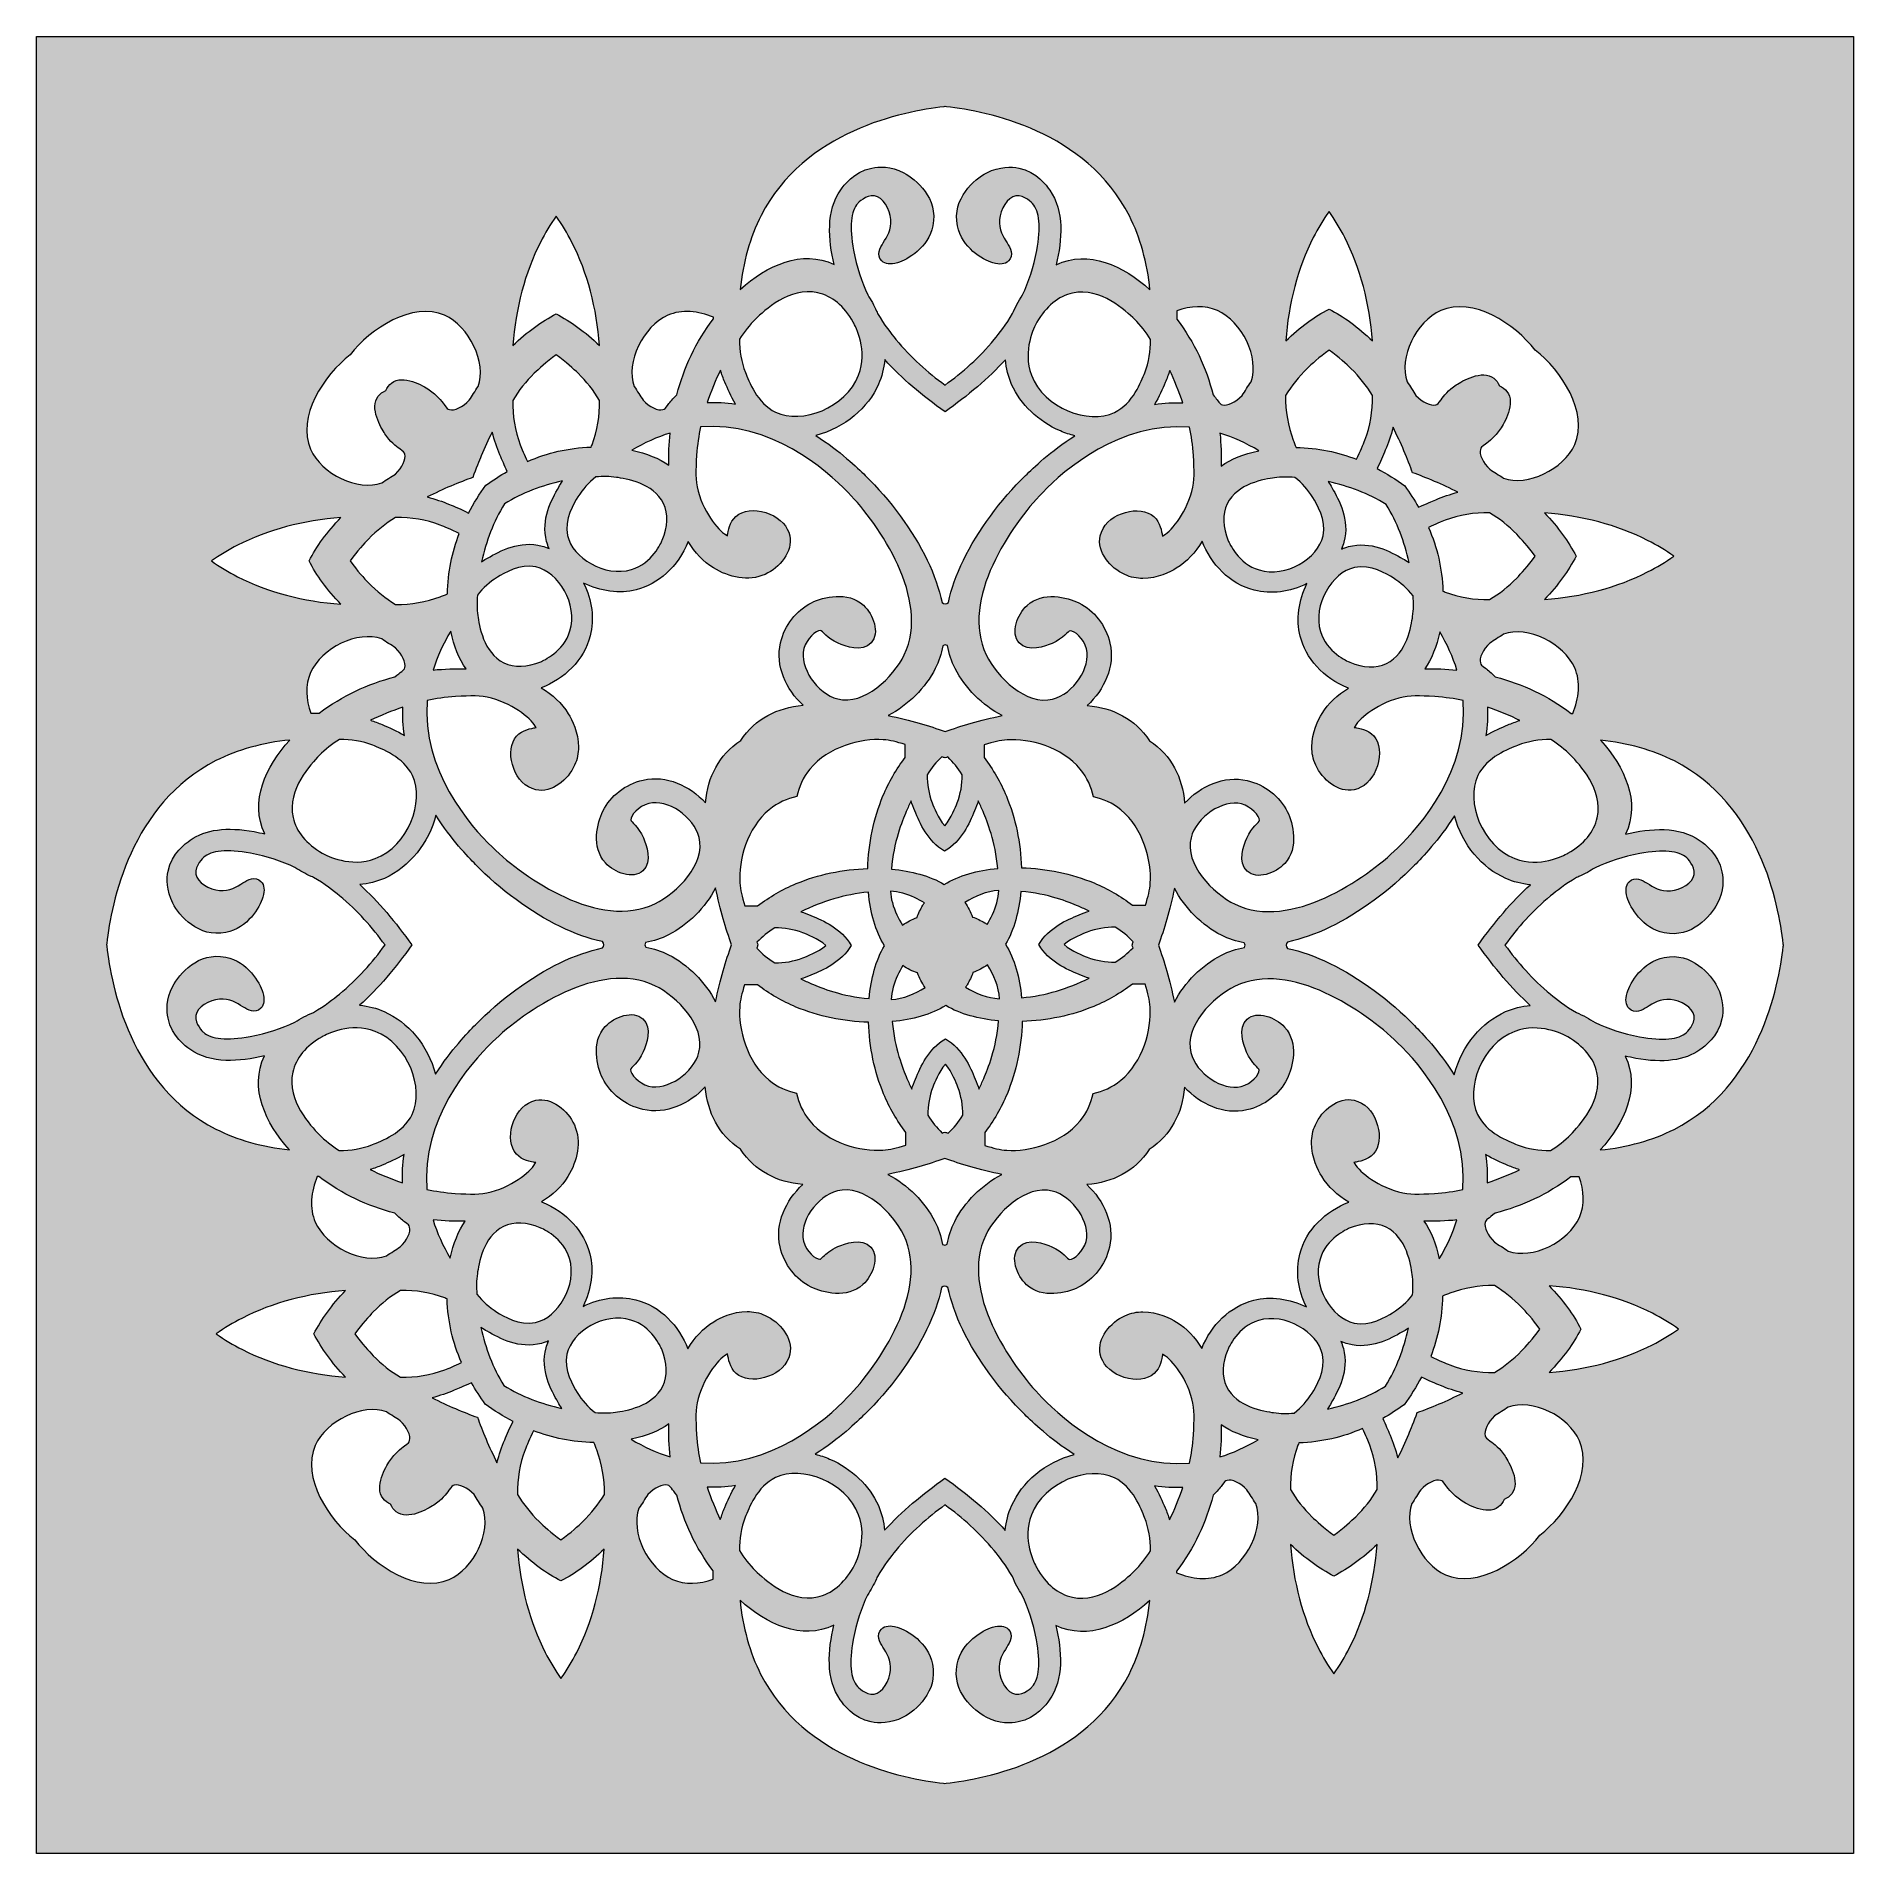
# Model space of a CAD drawing. Header units: inches. Extents: x 0 to 6, y -6 to 0.
import ezdxf

# ---------------------------------------------------------------- set-up
doc = ezdxf.new("R2010")
doc.units = ezdxf.units.IN
doc.header["$MEASUREMENT"] = 0
doc.layers.add('16-2 - Coasters Laser Cut', color=7, linetype='Continuous', lineweight=0)

msp = doc.modelspace()

# ---------------------------------------------------------------- hatches: boundary and pattern name
at = {"layer": '16-2 - Coasters Laser Cut', "true_color": 0x1d1d1b, "transparency": 33554687}
h = msp.add_hatch(color=250, dxfattribs=at)
h.dxf.hatch_style = 2
edge = h.paths.add_edge_path()
edge.add_spline(control_points=[(5.7676, -3.0053), (5.7528, -3.1392), (5.6879, -3.4657), (5.4071, -3.6086), (5.3371, -3.6443), (5.2513, -3.6681), (5.1636, -3.6767), (5.2425, -3.589), (5.2969, -3.474), (5.2461, -3.3668), (5.2574, -3.3696), (5.2688, -3.3721), (5.2804, -3.3742), (5.3724, -3.3908), (5.4418, -3.3815), (5.4925, -3.3458), (5.5072, -3.3353), (5.5522, -3.3036), (5.5649, -3.2433), (5.57, -3.219), (5.5714, -3.1811), (5.5494, -3.1378), (5.5283, -3.0965), (5.4649, -3.0231), (5.3749, -3.0412), (5.3018, -3.056), (5.2628, -3.124), (5.2524, -3.1579), (5.2453, -3.181), (5.2472, -3.1983), (5.2583, -3.2097), (5.2779, -3.2297), (5.3019, -3.2149), (5.3179, -3.205), (5.3369, -3.1933), (5.3629, -3.1772), (5.3949, -3.18), (5.429, -3.1831), (5.4688, -3.2056), (5.4733, -3.2344), (5.4775, -3.2619), (5.4486, -3.2888), (5.4482, -3.289), (5.4225, -3.3125), (5.3703, -3.3172), (5.2932, -3.3032), (5.2383, -3.2933), (5.189, -3.276), (5.1463, -3.256), (5.1272, -3.2432), (5.1065, -3.2321), (5.0847, -3.2233), (5.0481, -3.2014), (5.0189, -3.1793), (4.9987, -3.1625), (4.94, -3.1133), (4.8904, -3.0576), (4.8488, -3.0001), (4.8906, -2.9426), (4.9401, -2.8872), (4.9989, -2.8382), (5.019, -2.8214), (5.0483, -2.7993), (5.0851, -2.7774), (5.0878, -2.7763), (5.0906, -2.7751), (5.0932, -2.774), (5.1121, -2.7657), (5.13, -2.7558), (5.1465, -2.7449), (5.1894, -2.725), (5.2388, -2.7076), (5.2936, -2.6978), (5.3708, -2.6839), (5.4229, -2.6888), (5.4487, -2.7122), (5.449, -2.7125), (5.4779, -2.7393), (5.4736, -2.7668), (5.469, -2.7957), (5.4293, -2.8182), (5.3951, -2.8211), (5.3631, -2.8239), (5.3372, -2.8078), (5.3182, -2.7961), (5.3024, -2.7862), (5.2782, -2.7712), (5.2586, -2.7913), (5.2475, -2.8025), (5.2456, -2.82), (5.2525, -2.8431), (5.2629, -2.8769), (5.3018, -2.945), (5.3749, -2.9599), (5.4649, -2.9782), (5.5286, -2.9049), (5.5496, -2.8636), (5.5717, -2.8204), (5.5703, -2.7824), (5.5653, -2.7581), (5.5528, -2.6978), (5.5078, -2.666), (5.4929, -2.6556), (5.4242, -2.6068), (5.3288, -2.6144), (5.2467, -2.634), (5.2975, -2.5271), (5.2435, -2.4119), (5.1646, -2.324), (5.2522, -2.3329), (5.3381, -2.3568), (5.4081, -2.3925), (5.6885, -2.5358), (5.7529, -2.8625), (5.7676, -2.9964), (5.7676, -2.9964), (5.7678, -2.9982), (5.7678, -2.9982), (5.7679, -2.9992), (5.7681, -3), (5.7681, -3.0008), (5.7681, -3.0015), (5.7681, -3.001), (5.7676, -3.0053)], knot_values=[0, 0, 0, 0, 1, 1, 1, 2, 2, 2, 3, 3, 3, 4, 4, 4, 5, 5, 5, 6, 6, 6, 7, 7, 7, 8, 8, 8, 9, 9, 9, 10, 10, 10, 11, 11, 11, 12, 12, 12, 13, 13, 13, 14, 14, 14, 15, 15, 15, 16, 16, 16, 17, 17, 17, 18, 18, 18, 19, 19, 19, 20, 20, 20, 21, 21, 21, 22, 22, 22, 23, 23, 23, 24, 24, 24, 25, 25, 25, 26, 26, 26, 27, 27, 27, 28, 28, 28, 29, 29, 29, 30, 30, 30, 31, 31, 31, 32, 32, 32, 33, 33, 33, 34, 34, 34, 35, 35, 35, 36, 36, 36, 37, 37, 37, 38, 38, 38, 39, 39, 39, 40, 40, 40, 41, 41, 41, 41], degree=3, periodic=0)
edge = h.paths.add_edge_path()
edge.add_spline(control_points=[(5.3356, -4.3201), (5.2364, -4.3708), (5.1174, -4.4024), (4.9944, -4.411), (5.0399, -4.3639), (5.0751, -4.3157), (5.0994, -4.2681), (5.0751, -4.2204), (5.0399, -4.1724), (4.9944, -4.1251), (5.1174, -4.1339), (5.2364, -4.1653), (5.3356, -4.216), (5.3664, -4.2317), (5.3951, -4.2492), (5.4221, -4.2681), (5.3951, -4.2869), (5.3664, -4.3044), (5.3356, -4.3201)], knot_values=[0, 0, 0, 0, 1, 1, 1, 2, 2, 2, 3, 3, 3, 4, 4, 4, 5, 5, 5, 6, 6, 6, 6], degree=3, periodic=0)
edge = h.paths.add_edge_path()
edge.add_spline(control_points=[(4.9639, -4.9482), (4.8982, -5.0349), (4.7579, -5.1257), (4.6525, -5.0789), (4.5708, -5.0429), (4.5126, -4.9232), (4.5414, -4.8435), (4.5515, -4.8288), (4.5612, -4.8138), (4.5706, -4.7985), (4.5926, -4.7762), (4.6201, -4.7631), (4.6361, -4.7675), (4.6415, -4.7689), (4.6444, -4.7721), (4.6533, -4.784), (4.6632, -4.7974), (4.6767, -4.8156), (4.7036, -4.8333), (4.7228, -4.8461), (4.7886, -4.8856), (4.8276, -4.8554), (4.8357, -4.8493), (4.8418, -4.8407), (4.8458, -4.8303), (4.8564, -4.8262), (4.865, -4.82), (4.8711, -4.8121), (4.9012, -4.7729), (4.8618, -4.7071), (4.849, -4.6879), (4.8313, -4.661), (4.8131, -4.6475), (4.7997, -4.6376), (4.7878, -4.6288), (4.7846, -4.6258), (4.7832, -4.6204), (4.7786, -4.6044), (4.7919, -4.5769), (4.8142, -4.5549), (4.8294, -4.5457), (4.8444, -4.536), (4.8592, -4.5257), (4.9388, -4.4969), (5.0585, -4.5551), (5.0946, -4.6368), (5.1413, -4.7422), (5.0506, -4.8825), (4.9639, -4.9482)], knot_values=[0, 0, 0, 0, 1, 1, 1, 2, 2, 2, 3, 3, 3, 4, 4, 4, 5, 5, 5, 6, 6, 6, 7, 7, 7, 8, 8, 8, 9, 9, 9, 10, 10, 10, 11, 11, 11, 12, 12, 12, 13, 13, 13, 14, 14, 14, 15, 15, 15, 16, 16, 16, 16], degree=3, periodic=0)
edge = h.paths.add_edge_path()
edge.add_spline(control_points=[(4.4949, -4.6935), (4.4879, -4.6664), (4.4792, -4.6408), (4.4693, -4.6181), (4.4625, -4.6015), (4.4544, -4.5829), (4.4451, -4.5635), (4.4696, -4.5497), (4.4935, -4.5346), (4.5158, -4.5181), (4.5371, -4.4893), (4.5562, -4.4583), (4.5729, -4.4263), (4.5999, -4.4397), (4.6225, -4.4487), (4.6357, -4.4544), (4.6594, -4.4644), (4.684, -4.4726), (4.7092, -4.4792), (4.6589, -4.5047), (4.6019, -4.5285), (4.5592, -4.5435), (4.5486, -4.5733), (4.5386, -4.5974), (4.5312, -4.615), (4.5201, -4.6417), (4.5079, -4.6678), (4.4949, -4.6935)], knot_values=[0, 0, 0, 0, 1, 1, 1, 2, 2, 2, 3, 3, 3, 4, 4, 4, 5, 5, 5, 6, 6, 6, 7, 7, 7, 8, 8, 8, 9, 9, 9, 9], degree=3, periodic=0)
edge = h.paths.add_edge_path()
edge.add_spline(control_points=[(4.3561, -4.8875), (4.3421, -4.901), (4.3167, -4.9253), (4.2838, -4.9482), (4.2508, -4.9253), (4.2254, -4.901), (4.2114, -4.8875), (4.1839, -4.8611), (4.16, -4.831), (4.1403, -4.7981), (4.1394, -4.7471), (4.1478, -4.6978), (4.1654, -4.6514), (4.1662, -4.6492), (4.1672, -4.6467), (4.1682, -4.6439), (4.2451, -4.6413), (4.3119, -4.6251), (4.3786, -4.5965), (4.3897, -4.6187), (4.3975, -4.6387), (4.4021, -4.6514), (4.4197, -4.6978), (4.4281, -4.7471), (4.4272, -4.7981), (4.4075, -4.831), (4.3835, -4.8611), (4.3561, -4.8875)], knot_values=[0, 0, 0, 0, 1, 1, 1, 2, 2, 2, 3, 3, 3, 4, 4, 4, 5, 5, 5, 6, 6, 6, 7, 7, 7, 8, 8, 8, 9, 9, 9, 9], degree=3, periodic=0)
edge = h.paths.add_edge_path()
edge.add_spline(control_points=[(4.3358, -5.3199), (4.3201, -5.3507), (4.3026, -5.3794), (4.2838, -5.4064), (4.2649, -5.3794), (4.2474, -5.3507), (4.2317, -5.3199), (4.181, -5.2207), (4.1494, -5.1017), (4.1408, -4.9789), (4.1879, -5.0242), (4.2361, -5.0594), (4.2838, -5.0838), (4.3314, -5.0594), (4.3796, -5.0242), (4.4267, -4.9789), (4.4179, -5.1017), (4.3865, -5.2207), (4.3358, -5.3199)], knot_values=[0, 0, 0, 0, 1, 1, 1, 2, 2, 2, 3, 3, 3, 4, 4, 4, 5, 5, 5, 6, 6, 6, 6], degree=3, periodic=0)
edge = h.paths.add_edge_path()
edge.add_spline(control_points=[(4.0851, -4.544), (4.0546, -4.5394), (3.9619, -4.5258), (3.9297, -4.4575), (3.9135, -4.4231), (3.9147, -4.3811), (3.9335, -4.3361), (3.9367, -4.3285), (3.9668, -4.2601), (4.0351, -4.2397), (4.1232, -4.2133), (4.2299, -4.2772), (4.2464, -4.3524), (4.2579, -4.4047), (4.2246, -4.459), (4.2119, -4.4796), (4.1965, -4.5047), (4.1767, -4.5268), (4.1526, -4.5453), (4.13, -4.5476), (4.1072, -4.5472), (4.0851, -4.544)], knot_values=[0, 0, 0, 0, 1, 1, 1, 2, 2, 2, 3, 3, 3, 4, 4, 4, 5, 5, 5, 6, 6, 6, 7, 7, 7, 7], degree=3, periodic=0)
edge = h.paths.add_edge_path()
edge.add_spline(control_points=[(3.9078, -4.6904), (3.9113, -4.6547), (3.9126, -4.6192), (3.9115, -4.5842), (3.944, -4.6065), (3.9851, -4.6232), (4.0338, -4.6333), (3.9932, -4.6576), (3.9501, -4.6769), (3.9078, -4.6904)], knot_values=[0, 0, 0, 0, 1, 1, 1, 2, 2, 2, 3, 3, 3, 3], degree=3, periodic=0)
edge = h.paths.add_edge_path()
edge.add_spline(control_points=[(3.915, -5.0789), (3.8686, -5.0996), (3.8153, -5.0932), (3.7644, -5.0724), (3.7644, -5.0708), (3.7646, -5.0693), (3.7644, -5.0678), (3.8237, -4.9896), (3.8618, -4.9069), (3.8853, -4.8167), (3.8986, -4.8046), (3.9074, -4.7932), (3.9142, -4.784), (3.9231, -4.7721), (3.926, -4.7689), (3.9314, -4.7675), (3.9474, -4.7631), (3.9749, -4.7762), (3.9969, -4.7985), (4.0061, -4.8138), (4.0158, -4.8288), (4.0261, -4.8435), (4.0551, -4.9236), (3.9962, -5.0431), (3.915, -5.0789)], knot_values=[0, 0, 0, 0, 1, 1, 1, 2, 2, 2, 3, 3, 3, 4, 4, 4, 5, 5, 5, 6, 6, 6, 7, 7, 7, 8, 8, 8, 8], degree=3, periodic=0)
edge = h.paths.add_edge_path()
edge.add_spline(control_points=[(3.7268, -4.8582), (3.7179, -4.8369), (3.7071, -4.8114), (3.6921, -4.7861), (3.7232, -4.7906), (3.7543, -4.7924), (3.7851, -4.7914), (3.7735, -4.8261), (3.7561, -4.8676), (3.7414, -4.8982), (3.7371, -4.8843), (3.7324, -4.8712), (3.7268, -4.8582)], knot_values=[0, 0, 0, 0, 1, 1, 1, 2, 2, 2, 3, 3, 3, 4, 4, 4, 4], degree=3, periodic=0)
edge = h.paths.add_edge_path()
edge.add_spline(control_points=[(3.625, -5.0668), (3.5974, -5.0933), (3.5133, -5.1739), (3.4206, -5.1533), (3.3736, -5.1429), (3.3329, -5.1093), (3.3028, -5.0562), (3.2943, -5.0414), (3.2539, -4.9632), (3.2854, -4.8815), (3.3275, -4.7725), (3.4728, -4.7181), (3.5594, -4.7592), (3.6204, -4.7881), (3.6485, -4.8624), (3.659, -4.8903), (3.6722, -4.9251), (3.6788, -4.9621), (3.6783, -5.0001), (3.6633, -5.0247), (3.6454, -5.0471), (3.625, -5.0668)], knot_values=[0, 0, 0, 0, 1, 1, 1, 2, 2, 2, 3, 3, 3, 4, 4, 4, 5, 5, 5, 6, 6, 6, 7, 7, 7, 7], degree=3, periodic=0)
edge = h.paths.add_edge_path()
edge.add_spline(control_points=[(3.6075, -5.4081), (3.4642, -5.6885), (3.1375, -5.7529), (3.0036, -5.7676), (2.999, -5.7682), (2.9996, -5.7682), (2.9947, -5.7676), (2.8608, -5.7528), (2.5343, -5.6878), (2.3914, -5.4071), (2.3558, -5.3371), (2.3319, -5.2513), (2.3233, -5.1636), (2.411, -5.2425), (2.5261, -5.2968), (2.6332, -5.2461), (2.6135, -5.3281), (2.6057, -5.4235), (2.6543, -5.4924), (2.6647, -5.5072), (2.6965, -5.5522), (2.7567, -5.5649), (2.781, -5.57), (2.819, -5.5714), (2.8622, -5.5494), (2.9035, -5.5283), (2.9769, -5.4649), (2.9587, -5.3747), (2.944, -5.3018), (2.876, -5.2628), (2.8421, -5.2524), (2.819, -5.2451), (2.8017, -5.2472), (2.7903, -5.2583), (2.7703, -5.2779), (2.7851, -5.3019), (2.795, -5.3179), (2.8068, -5.3368), (2.8228, -5.3628), (2.82, -5.3949), (2.8169, -5.429), (2.7944, -5.4688), (2.7656, -5.4732), (2.7381, -5.4775), (2.7113, -5.4485), (2.711, -5.4482), (2.6876, -5.4225), (2.6828, -5.3703), (2.6968, -5.2932), (2.7067, -5.2383), (2.7242, -5.189), (2.744, -5.1461), (2.7551, -5.1296), (2.765, -5.1118), (2.7733, -5.0928), (2.7746, -5.0901), (2.7756, -5.0874), (2.7767, -5.0847), (2.7988, -5.0481), (2.8207, -5.0188), (2.8376, -4.9986), (2.8868, -4.9399), (2.9424, -4.8904), (2.9999, -4.8488), (3.0574, -4.8904), (3.1128, -4.94), (3.1619, -4.9989), (3.1788, -5.019), (3.2007, -5.0483), (3.2226, -5.085), (3.2311, -5.1064), (3.2425, -5.1274), (3.2551, -5.1465), (3.2751, -5.1894), (3.2924, -5.2388), (3.3022, -5.2936), (3.3161, -5.3708), (3.3112, -5.4229), (3.2878, -5.4486), (3.2876, -5.449), (3.2607, -5.4779), (3.2332, -5.4736), (3.2043, -5.469), (3.1818, -5.4293), (3.1789, -5.3951), (3.1761, -5.3631), (3.1922, -5.3371), (3.204, -5.3182), (3.2139, -5.3022), (3.2287, -5.2782), (3.2088, -5.2586), (3.1975, -5.2475), (3.18, -5.2454), (3.1569, -5.2525), (3.1231, -5.2629), (3.055, -5.3018), (3.0401, -5.3749), (3.0219, -5.4649), (3.0951, -5.5285), (3.1364, -5.5496), (3.1797, -5.5717), (3.2176, -5.5703), (3.2419, -5.5653), (3.3022, -5.5526), (3.334, -5.5078), (3.3444, -5.4929), (3.3935, -5.4239), (3.3853, -5.3293), (3.366, -5.2467), (3.4731, -5.2975), (3.5881, -5.2435), (3.676, -5.1646), (3.6671, -5.2522), (3.6432, -5.3381), (3.6075, -5.4081)], knot_values=[0, 0, 0, 0, 1, 1, 1, 2, 2, 2, 3, 3, 3, 4, 4, 4, 5, 5, 5, 6, 6, 6, 7, 7, 7, 8, 8, 8, 9, 9, 9, 10, 10, 10, 11, 11, 11, 12, 12, 12, 13, 13, 13, 14, 14, 14, 15, 15, 15, 16, 16, 16, 17, 17, 17, 18, 18, 18, 19, 19, 19, 20, 20, 20, 21, 21, 21, 22, 22, 22, 23, 23, 23, 24, 24, 24, 25, 25, 25, 26, 26, 26, 27, 27, 27, 28, 28, 28, 29, 29, 29, 30, 30, 30, 31, 31, 31, 32, 32, 32, 33, 33, 33, 34, 34, 34, 35, 35, 35, 36, 36, 36, 37, 37, 37, 38, 38, 38, 38], degree=3, periodic=0)
edge = h.paths.add_edge_path()
edge.add_spline(control_points=[(2.3406, -4.8893), (2.3512, -4.8614), (2.3794, -4.7871), (2.4406, -4.7583), (2.5271, -4.7174), (2.6724, -4.7719), (2.7143, -4.8811), (2.7457, -4.9629), (2.7051, -5.041), (2.6967, -5.0558), (2.6664, -5.1087), (2.6257, -5.1422), (2.5787, -5.1526), (2.486, -5.1732), (2.4019, -5.0924), (2.3744, -5.0658), (2.354, -5.0461), (2.3361, -5.0237), (2.3213, -4.9992), (2.3208, -4.9611), (2.3274, -4.9242), (2.3406, -4.8893)], knot_values=[0, 0, 0, 0, 1, 1, 1, 2, 2, 2, 3, 3, 3, 4, 4, 4, 5, 5, 5, 6, 6, 6, 7, 7, 7, 7], degree=3, periodic=0)
edge = h.paths.add_edge_path()
edge.add_spline(control_points=[(2.2729, -4.8571), (2.2674, -4.87), (2.2626, -4.8831), (2.2582, -4.8971), (2.2433, -4.8661), (2.2262, -4.8247), (2.2147, -4.7904), (2.2457, -4.7911), (2.2767, -4.7893), (2.3079, -4.7846), (2.2928, -4.8101), (2.2818, -4.8357), (2.2729, -4.8571)], knot_values=[0, 0, 0, 0, 1, 1, 1, 2, 2, 2, 3, 3, 3, 4, 4, 4, 4], degree=3, periodic=0)
edge = h.paths.add_edge_path()
edge.add_spline(control_points=[(2.2349, -5.0943), (2.1893, -5.11), (2.1422, -5.1131), (2.1007, -5.0946), (2.0193, -5.0587), (1.9608, -4.9392), (1.9896, -4.8592), (1.9997, -4.8444), (2.0094, -4.8294), (2.0188, -4.8142), (2.0408, -4.7919), (2.0683, -4.7786), (2.0843, -4.7832), (2.0939, -4.7857), (2.0985, -4.7978), (2.1147, -4.8165), (2.1381, -4.9061), (2.1758, -4.9885), (2.2349, -5.0667), (2.2346, -5.0758), (2.2349, -5.085), (2.2349, -5.0943)], knot_values=[0, 0, 0, 0, 1, 1, 1, 2, 2, 2, 3, 3, 3, 4, 4, 4, 5, 5, 5, 6, 6, 6, 7, 7, 7, 7], degree=3, periodic=0)
edge = h.paths.add_edge_path()
edge.add_spline(control_points=[(2.0886, -4.5813), (2.0874, -4.6169), (2.0886, -4.6535), (2.0924, -4.6899), (2.049, -4.6764), (2.0051, -4.6567), (1.9639, -4.6318), (2.0136, -4.6215), (2.0557, -4.6043), (2.0886, -4.5813)], knot_values=[0, 0, 0, 0, 1, 1, 1, 2, 2, 2, 3, 3, 3, 3], degree=3, periodic=0)
edge = h.paths.add_edge_path()
edge.add_spline(control_points=[(1.8451, -4.5435), (1.8211, -4.525), (1.8012, -4.5029), (1.7858, -4.4778), (1.7733, -4.4572), (1.74, -4.4028), (1.7517, -4.3506), (1.7683, -4.2754), (1.8751, -4.2117), (1.9632, -4.2382), (2.0314, -4.2587), (2.0614, -4.3271), (2.0646, -4.3347), (2.0833, -4.3797), (2.0844, -4.4217), (2.0682, -4.4561), (2.036, -4.5244), (1.9432, -4.5379), (1.9126, -4.5424), (1.8906, -4.5456), (1.8678, -4.546), (1.8451, -4.5435)], knot_values=[0, 0, 0, 0, 1, 1, 1, 2, 2, 2, 3, 3, 3, 4, 4, 4, 5, 5, 5, 6, 6, 6, 7, 7, 7, 7], degree=3, periodic=0)
edge = h.paths.add_edge_path()
edge.add_spline(control_points=[(1.8043, -4.9031), (1.7901, -4.9167), (1.7649, -4.941), (1.7319, -4.9639), (1.699, -4.941), (1.6736, -4.9167), (1.6596, -4.9031), (1.6321, -4.8768), (1.6082, -4.8467), (1.5885, -4.8138), (1.5875, -4.7628), (1.596, -4.7135), (1.6136, -4.6671), (1.619, -4.6528), (1.6279, -4.6294), (1.6415, -4.6037), (1.7033, -4.6276), (1.7689, -4.6415), (1.8407, -4.6428), (1.8446, -4.6522), (1.8478, -4.6606), (1.8503, -4.6671), (1.8678, -4.7135), (1.8763, -4.7628), (1.8754, -4.8138), (1.8557, -4.8467), (1.8317, -4.8768), (1.8043, -4.9031)], knot_values=[0, 0, 0, 0, 1, 1, 1, 2, 2, 2, 3, 3, 3, 4, 4, 4, 5, 5, 5, 6, 6, 6, 7, 7, 7, 8, 8, 8, 9, 9, 9, 9], degree=3, periodic=0)
edge = h.paths.add_edge_path()
edge.add_spline(control_points=[(1.784, -5.3356), (1.7683, -5.3664), (1.7508, -5.3951), (1.7319, -5.4221), (1.7131, -5.3951), (1.6956, -5.3664), (1.6799, -5.3356), (1.6292, -5.2364), (1.5976, -5.1174), (1.589, -4.9944), (1.6361, -5.0399), (1.6843, -5.0751), (1.7319, -5.0994), (1.7796, -5.0751), (1.8276, -5.0399), (1.8749, -4.9944), (1.8661, -5.1174), (1.8347, -5.2364), (1.784, -5.3356)], knot_values=[0, 0, 0, 0, 1, 1, 1, 2, 2, 2, 3, 3, 3, 4, 4, 4, 5, 5, 5, 6, 6, 6, 6], degree=3, periodic=0)
edge = h.paths.add_edge_path()
edge.add_spline(control_points=[(1.5464, -4.6337), (1.5367, -4.6567), (1.5279, -4.6822), (1.5208, -4.7092), (1.4953, -4.6589), (1.4715, -4.6019), (1.4565, -4.5592), (1.4119, -4.5435), (1.3567, -4.5204), (1.3065, -4.4949), (1.3317, -4.4883), (1.3562, -4.4801), (1.38, -4.4701), (1.3919, -4.465), (1.411, -4.4574), (1.4365, -4.4451), (1.4503, -4.4696), (1.4654, -4.4935), (1.4819, -4.5158), (1.5107, -4.5371), (1.5418, -4.5562), (1.5738, -4.5729), (1.5631, -4.5944), (1.554, -4.6154), (1.5464, -4.6337)], knot_values=[0, 0, 0, 0, 1, 1, 1, 2, 2, 2, 3, 3, 3, 4, 4, 4, 5, 5, 5, 6, 6, 6, 7, 7, 7, 8, 8, 8, 8], degree=3, periodic=0)
edge = h.paths.add_edge_path()
edge.add_spline(control_points=[(1.3632, -5.0946), (1.2578, -5.1413), (1.1175, -5.0506), (1.0518, -4.9639), (0.9651, -4.8982), (0.8743, -4.7579), (0.9211, -4.6525), (0.9571, -4.5708), (1.0768, -4.5126), (1.1565, -4.5414), (1.1712, -4.5515), (1.1862, -4.5612), (1.2015, -4.5706), (1.2237, -4.5926), (1.2369, -4.6201), (1.2325, -4.6361), (1.2311, -4.6415), (1.2279, -4.6444), (1.216, -4.6533), (1.2026, -4.6632), (1.1844, -4.6767), (1.1667, -4.7036), (1.1539, -4.7228), (1.1144, -4.7886), (1.1446, -4.8276), (1.1507, -4.8357), (1.1593, -4.8418), (1.1697, -4.8458), (1.1738, -4.8564), (1.18, -4.865), (1.1879, -4.8711), (1.2271, -4.9012), (1.2929, -4.8618), (1.3121, -4.849), (1.339, -4.8313), (1.3525, -4.8131), (1.3624, -4.7997), (1.3712, -4.7878), (1.3742, -4.7846), (1.3796, -4.7832), (1.3956, -4.7786), (1.4231, -4.7919), (1.4451, -4.8142), (1.4543, -4.8294), (1.464, -4.8444), (1.4743, -4.8592), (1.5029, -4.9386), (1.4451, -5.0585), (1.3632, -5.0946)], knot_values=[0, 0, 0, 0, 1, 1, 1, 2, 2, 2, 3, 3, 3, 4, 4, 4, 5, 5, 5, 6, 6, 6, 7, 7, 7, 8, 8, 8, 9, 9, 9, 10, 10, 10, 11, 11, 11, 12, 12, 12, 13, 13, 13, 14, 14, 14, 15, 15, 15, 16, 16, 16, 16], degree=3, periodic=0)
edge = h.paths.add_edge_path()
edge.add_spline(control_points=[(0.5936, -4.2838), (0.6206, -4.2649), (0.6493, -4.2474), (0.6801, -4.2317), (0.7793, -4.181), (0.8983, -4.1494), (1.0211, -4.1408), (0.9758, -4.1879), (0.9406, -4.2361), (0.9163, -4.2838), (0.9406, -4.3314), (0.9758, -4.3796), (1.0211, -4.4267), (0.8983, -4.4179), (0.7793, -4.3865), (0.6801, -4.3358), (0.6493, -4.3201), (0.6206, -4.3026), (0.5936, -4.2838)], knot_values=[0, 0, 0, 0, 1, 1, 1, 2, 2, 2, 3, 3, 3, 4, 4, 4, 5, 5, 5, 6, 6, 6, 6], degree=3, periodic=0)
edge = h.paths.add_edge_path()
edge.add_spline(control_points=[(0.2324, -3.0036), (0.2324, -3.0029), (0.2321, -2.9999), (0.2319, -2.9992), (0.2321, -2.9983), (0.2321, -2.9974), (0.2322, -2.9965), (0.2322, -2.9965), (0.2325, -2.9946), (0.2325, -2.9946), (0.2474, -2.8608), (0.3122, -2.5343), (0.5929, -2.3914), (0.6629, -2.3557), (0.7489, -2.3319), (0.8364, -2.3233), (0.7575, -2.411), (0.7032, -2.526), (0.7539, -2.6332), (0.7426, -2.6304), (0.7312, -2.6279), (0.7197, -2.6258), (0.6276, -2.6092), (0.5583, -2.6185), (0.5076, -2.6542), (0.4928, -2.6647), (0.4478, -2.6964), (0.4351, -2.7567), (0.43, -2.781), (0.4286, -2.8189), (0.4507, -2.8622), (0.4717, -2.9035), (0.5353, -2.9769), (0.6253, -2.9587), (0.6983, -2.944), (0.7374, -2.876), (0.7478, -2.8421), (0.7549, -2.819), (0.7528, -2.8017), (0.7417, -2.7903), (0.7221, -2.7703), (0.6981, -2.7851), (0.6821, -2.795), (0.6632, -2.8067), (0.6372, -2.8228), (0.6051, -2.82), (0.571, -2.8169), (0.5314, -2.7944), (0.5268, -2.7656), (0.5225, -2.7381), (0.5515, -2.7113), (0.5518, -2.711), (0.5775, -2.6875), (0.6297, -2.6828), (0.7068, -2.6968), (0.7617, -2.7067), (0.811, -2.724), (0.8539, -2.744), (0.8704, -2.7551), (0.8882, -2.765), (0.9072, -2.7733), (0.9099, -2.7744), (0.9126, -2.7756), (0.9153, -2.7767), (0.9521, -2.7986), (0.9812, -2.8207), (1.0014, -2.8375), (1.0601, -2.8867), (1.1096, -2.9422), (1.1513, -2.9999), (1.1096, -3.0574), (1.06, -3.1128), (1.0011, -3.1618), (0.981, -3.1786), (0.9517, -3.2007), (0.915, -3.2226), (0.8931, -3.2314), (0.8721, -3.2428), (0.8535, -3.2551), (0.8107, -3.275), (0.7613, -3.2924), (0.7064, -3.3022), (0.6293, -3.3161), (0.5771, -3.3112), (0.5514, -3.2878), (0.5511, -3.2875), (0.5221, -3.2607), (0.5264, -3.2332), (0.531, -3.2043), (0.5707, -3.1818), (0.6049, -3.1789), (0.6369, -3.1761), (0.6629, -3.1922), (0.6818, -3.2039), (0.6978, -3.2137), (0.7218, -3.2287), (0.7414, -3.2088), (0.7525, -3.1975), (0.7546, -3.18), (0.7475, -3.1569), (0.7371, -3.1231), (0.6982, -3.055), (0.6251, -3.0401), (0.5351, -3.0218), (0.4715, -3.0951), (0.4504, -3.1364), (0.4283, -3.1796), (0.4297, -3.2176), (0.4347, -3.2419), (0.4474, -3.3022), (0.4924, -3.334), (0.5071, -3.3444), (0.5758, -3.3932), (0.6714, -3.3856), (0.7533, -3.366), (0.7025, -3.4729), (0.7567, -3.5881), (0.8354, -3.676), (0.7479, -3.6671), (0.6619, -3.6432), (0.5921, -3.6075), (0.3115, -3.4642), (0.2471, -3.1375), (0.2324, -3.0036)], knot_values=[0, 0, 0, 0, 1, 1, 1, 2, 2, 2, 3, 3, 3, 4, 4, 4, 5, 5, 5, 6, 6, 6, 7, 7, 7, 8, 8, 8, 9, 9, 9, 10, 10, 10, 11, 11, 11, 12, 12, 12, 13, 13, 13, 14, 14, 14, 15, 15, 15, 16, 16, 16, 17, 17, 17, 18, 18, 18, 19, 19, 19, 20, 20, 20, 21, 21, 21, 22, 22, 22, 23, 23, 23, 24, 24, 24, 25, 25, 25, 26, 26, 26, 27, 27, 27, 28, 28, 28, 29, 29, 29, 30, 30, 30, 31, 31, 31, 32, 32, 32, 33, 33, 33, 34, 34, 34, 35, 35, 35, 36, 36, 36, 37, 37, 37, 38, 38, 38, 39, 39, 39, 40, 40, 40, 41, 41, 41, 41], degree=3, periodic=0)
edge = h.paths.add_edge_path()
edge.add_spline(control_points=[(0.6644, -1.6799), (0.7636, -1.6292), (0.8826, -1.5976), (1.0056, -1.589), (0.9601, -1.6361), (0.9249, -1.6843), (0.9006, -1.7319), (0.9249, -1.7796), (0.9601, -1.8276), (1.0056, -1.8749), (0.8826, -1.8661), (0.7636, -1.8347), (0.6644, -1.784), (0.6336, -1.7683), (0.6049, -1.7508), (0.5779, -1.7319), (0.6049, -1.7131), (0.6336, -1.6956), (0.6644, -1.6799)], knot_values=[0, 0, 0, 0, 1, 1, 1, 2, 2, 2, 3, 3, 3, 4, 4, 4, 5, 5, 5, 6, 6, 6, 6], degree=3, periodic=0)
edge = h.paths.add_edge_path()
edge.add_spline(control_points=[(1.0361, -1.0518), (1.1018, -0.9651), (1.2421, -0.8743), (1.3475, -0.9211), (1.4292, -0.9571), (1.4874, -1.0768), (1.4586, -1.1565), (1.4485, -1.1712), (1.4388, -1.1862), (1.4294, -1.2015), (1.4074, -1.2237), (1.3799, -1.2369), (1.3639, -1.2325), (1.3585, -1.2311), (1.3556, -1.2279), (1.3467, -1.216), (1.3368, -1.2026), (1.3233, -1.1844), (1.2964, -1.1667), (1.2772, -1.1539), (1.2114, -1.1144), (1.1724, -1.1446), (1.1643, -1.1507), (1.1582, -1.1593), (1.1542, -1.1697), (1.1436, -1.1738), (1.135, -1.18), (1.1289, -1.1879), (1.0987, -1.2271), (1.1382, -1.2929), (1.151, -1.3121), (1.1687, -1.339), (1.1869, -1.3525), (1.2003, -1.3624), (1.2122, -1.3712), (1.2154, -1.3742), (1.2168, -1.3796), (1.2214, -1.3956), (1.2081, -1.4231), (1.1858, -1.4451), (1.1706, -1.4543), (1.1556, -1.464), (1.1408, -1.4743), (1.0614, -1.5029), (0.9416, -1.4452), (0.9054, -1.3632), (0.8587, -1.2578), (0.9494, -1.1175), (1.0361, -1.0518)], knot_values=[0, 0, 0, 0, 1, 1, 1, 2, 2, 2, 3, 3, 3, 4, 4, 4, 5, 5, 5, 6, 6, 6, 7, 7, 7, 8, 8, 8, 9, 9, 9, 10, 10, 10, 11, 11, 11, 12, 12, 12, 13, 13, 13, 14, 14, 14, 15, 15, 15, 16, 16, 16, 16], degree=3, periodic=0)
edge = h.paths.add_edge_path()
edge.add_spline(control_points=[(1.5051, -1.3065), (1.5122, -1.3336), (1.521, -1.3592), (1.5307, -1.3819), (1.5376, -1.3985), (1.5456, -1.4171), (1.5549, -1.4365), (1.5304, -1.4503), (1.5067, -1.4654), (1.4842, -1.4819), (1.4629, -1.5107), (1.4439, -1.5417), (1.4271, -1.5738), (1.4001, -1.5603), (1.3775, -1.5512), (1.3643, -1.5456), (1.3406, -1.5356), (1.316, -1.5274), (1.2908, -1.5208), (1.3412, -1.4953), (1.3981, -1.4715), (1.4408, -1.4565), (1.4514, -1.4267), (1.4614, -1.4026), (1.4688, -1.385), (1.4799, -1.3583), (1.4921, -1.3322), (1.5051, -1.3065)], knot_values=[0, 0, 0, 0, 1, 1, 1, 2, 2, 2, 3, 3, 3, 4, 4, 4, 5, 5, 5, 6, 6, 6, 7, 7, 7, 8, 8, 8, 9, 9, 9, 9], degree=3, periodic=0)
edge = h.paths.add_edge_path()
edge.add_spline(control_points=[(1.6439, -1.1125), (1.6579, -1.099), (1.6833, -1.0747), (1.7162, -1.0518), (1.7492, -1.0747), (1.7746, -1.099), (1.7886, -1.1125), (1.8161, -1.1389), (1.84, -1.169), (1.8597, -1.2019), (1.8606, -1.2529), (1.8522, -1.3022), (1.8346, -1.3486), (1.8337, -1.3508), (1.8328, -1.3533), (1.8318, -1.3561), (1.7554, -1.3587), (1.6886, -1.3747), (1.6214, -1.4035), (1.6103, -1.3812), (1.6026, -1.3613), (1.5979, -1.3486), (1.5803, -1.3022), (1.5719, -1.2529), (1.5728, -1.2019), (1.5925, -1.169), (1.6165, -1.1389), (1.6439, -1.1125)], knot_values=[0, 0, 0, 0, 1, 1, 1, 2, 2, 2, 3, 3, 3, 4, 4, 4, 5, 5, 5, 6, 6, 6, 7, 7, 7, 8, 8, 8, 9, 9, 9, 9], degree=3, periodic=0)
edge = h.paths.add_edge_path()
edge.add_spline(control_points=[(1.6642, -0.6801), (1.6799, -0.6493), (1.6974, -0.6206), (1.7162, -0.5936), (1.7351, -0.6206), (1.7526, -0.6493), (1.7683, -0.6801), (1.819, -0.7793), (1.8506, -0.8983), (1.8592, -1.0211), (1.8121, -0.9758), (1.7639, -0.9406), (1.7162, -0.9163), (1.6686, -0.9406), (1.6204, -0.9758), (1.5733, -1.0211), (1.5821, -0.8983), (1.6135, -0.7793), (1.6642, -0.6801)], knot_values=[0, 0, 0, 0, 1, 1, 1, 2, 2, 2, 3, 3, 3, 4, 4, 4, 5, 5, 5, 6, 6, 6, 6], degree=3, periodic=0)
edge = h.paths.add_edge_path()
edge.add_spline(control_points=[(1.9149, -1.456), (1.9454, -1.4606), (2.0381, -1.4742), (2.0703, -1.5425), (2.0865, -1.5769), (2.0853, -1.6189), (2.0665, -1.6639), (2.0633, -1.6715), (2.0332, -1.7399), (1.9649, -1.7603), (1.8768, -1.7867), (1.7701, -1.7228), (1.7536, -1.6476), (1.7421, -1.5953), (1.7754, -1.541), (1.7881, -1.5204), (1.8035, -1.4953), (1.8233, -1.4732), (1.8474, -1.4547), (1.87, -1.4524), (1.8928, -1.4528), (1.9149, -1.456)], knot_values=[0, 0, 0, 0, 1, 1, 1, 2, 2, 2, 3, 3, 3, 4, 4, 4, 5, 5, 5, 6, 6, 6, 7, 7, 7, 7], degree=3, periodic=0)
edge = h.paths.add_edge_path()
edge.add_spline(control_points=[(2.0924, -1.3096), (2.0888, -1.3453), (2.0874, -1.381), (2.0885, -1.4158), (2.056, -1.3935), (2.0149, -1.3768), (1.9662, -1.3667), (2.0068, -1.3424), (2.0499, -1.3229), (2.0924, -1.3096)], knot_values=[0, 0, 0, 0, 1, 1, 1, 2, 2, 2, 3, 3, 3, 3], degree=3, periodic=0)
edge = h.paths.add_edge_path()
edge.add_spline(control_points=[(2.085, -0.9211), (2.1315, -0.9004), (2.1849, -0.9068), (2.2356, -0.9276), (2.2356, -0.9276), (2.2356, -0.9322), (2.2356, -0.9322), (2.1762, -1.0104), (2.1382, -1.0931), (2.1149, -1.1833), (2.1015, -1.1954), (2.0926, -1.2068), (2.0858, -1.216), (2.0769, -1.2279), (2.074, -1.2311), (2.0686, -1.2325), (2.0526, -1.2369), (2.0251, -1.2237), (2.0031, -1.2015), (1.9939, -1.1862), (1.9842, -1.1712), (1.9739, -1.1565), (1.945, -1.0764), (2.0038, -0.9569), (2.085, -0.9211)], knot_values=[0, 0, 0, 0, 1, 1, 1, 2, 2, 2, 3, 3, 3, 4, 4, 4, 5, 5, 5, 6, 6, 6, 7, 7, 7, 8, 8, 8, 8], degree=3, periodic=0)
edge = h.paths.add_edge_path()
edge.add_spline(control_points=[(2.2732, -1.1418), (2.2822, -1.1631), (2.2929, -1.1886), (2.3079, -1.2139), (2.2768, -1.2094), (2.2458, -1.2076), (2.2149, -1.2086), (2.2267, -1.1739), (2.2439, -1.1324), (2.2586, -1.1018), (2.2629, -1.1158), (2.2678, -1.1289), (2.2732, -1.1418)], knot_values=[0, 0, 0, 0, 1, 1, 1, 2, 2, 2, 3, 3, 3, 4, 4, 4, 4], degree=3, periodic=0)
edge = h.paths.add_edge_path()
edge.add_spline(control_points=[(2.3751, -0.9332), (2.4026, -0.9067), (2.4867, -0.8261), (2.5796, -0.8467), (2.6264, -0.8571), (2.6671, -0.8907), (2.6972, -0.9437), (2.7057, -0.9586), (2.7461, -1.0368), (2.7147, -1.1185), (2.6726, -1.2275), (2.5272, -1.2819), (2.4407, -1.2408), (2.3796, -1.2119), (2.3515, -1.1376), (2.341, -1.1097), (2.3278, -1.0749), (2.3214, -1.0379), (2.3218, -0.9999), (2.3367, -0.9753), (2.3546, -0.9529), (2.3751, -0.9332)], knot_values=[0, 0, 0, 0, 1, 1, 1, 2, 2, 2, 3, 3, 3, 4, 4, 4, 5, 5, 5, 6, 6, 6, 7, 7, 7, 7], degree=3, periodic=0)
edge = h.paths.add_edge_path()
edge.add_spline(control_points=[(2.3926, -0.5919), (2.5358, -0.3115), (2.8626, -0.2471), (2.9964, -0.2324), (3, -0.2319), (2.9989, -0.2321), (3.0008, -0.2319), (3.0014, -0.2319), (2.9993, -0.2318), (3.0054, -0.2324), (3.1392, -0.2472), (3.4658, -0.3122), (3.6086, -0.5929), (3.6443, -0.6629), (3.6681, -0.7487), (3.6768, -0.8364), (3.589, -0.7575), (3.474, -0.7032), (3.3669, -0.7539), (3.3865, -0.6719), (3.3943, -0.5765), (3.3458, -0.5076), (3.3353, -0.4928), (3.3036, -0.4478), (3.2433, -0.4351), (3.219, -0.43), (3.1811, -0.4286), (3.1378, -0.4506), (3.0965, -0.4717), (3.0232, -0.5351), (3.0412, -0.6253), (3.056, -0.6982), (3.124, -0.7372), (3.1579, -0.7476), (3.181, -0.7549), (3.1985, -0.7528), (3.2097, -0.7417), (3.2297, -0.7221), (3.2149, -0.6981), (3.205, -0.6821), (3.1933, -0.6632), (3.1772, -0.6372), (3.1801, -0.6051), (3.1831, -0.571), (3.2057, -0.5312), (3.2344, -0.5268), (3.2619, -0.5225), (3.2888, -0.5515), (3.289, -0.5518), (3.3125, -0.5775), (3.3172, -0.6297), (3.3032, -0.7068), (3.2933, -0.7617), (3.276, -0.811), (3.256, -0.8539), (3.2425, -0.8743), (3.231, -0.8961), (3.2233, -0.9153), (3.2014, -0.9519), (3.1793, -0.9812), (3.1625, -1.0014), (3.1133, -1.0601), (3.0578, -1.1096), (3.0001, -1.1513), (2.9428, -1.1096), (2.8872, -1.06), (2.8382, -1.0011), (2.8214, -0.981), (2.7993, -0.9517), (2.7774, -0.915), (2.7763, -0.9122), (2.7753, -0.9096), (2.774, -0.9068), (2.7657, -0.8879), (2.7558, -0.87), (2.7449, -0.8535), (2.725, -0.8106), (2.7076, -0.7613), (2.6978, -0.7064), (2.6839, -0.6292), (2.6888, -0.5771), (2.7122, -0.5514), (2.7125, -0.551), (2.7393, -0.5221), (2.7669, -0.5264), (2.7957, -0.531), (2.8182, -0.5707), (2.8211, -0.6049), (2.8239, -0.6369), (2.8078, -0.6629), (2.7961, -0.6818), (2.7862, -0.6978), (2.7714, -0.7218), (2.7913, -0.7414), (2.8026, -0.7525), (2.82, -0.7546), (2.8431, -0.7475), (2.8769, -0.7371), (2.9451, -0.6982), (2.9599, -0.6251), (2.9782, -0.5351), (2.9049, -0.4715), (2.8636, -0.4504), (2.8204, -0.4283), (2.7824, -0.4297), (2.7581, -0.4347), (2.6979, -0.4474), (2.6661, -0.4922), (2.6556, -0.5071), (2.6068, -0.5758), (2.6147, -0.671), (2.634, -0.7533), (2.5271, -0.7025), (2.4119, -0.7565), (2.3242, -0.8354), (2.3329, -0.7478), (2.3568, -0.6619), (2.3926, -0.5919)], knot_values=[0, 0, 0, 0, 1, 1, 1, 2, 2, 2, 3, 3, 3, 4, 4, 4, 5, 5, 5, 6, 6, 6, 7, 7, 7, 8, 8, 8, 9, 9, 9, 10, 10, 10, 11, 11, 11, 12, 12, 12, 13, 13, 13, 14, 14, 14, 15, 15, 15, 16, 16, 16, 17, 17, 17, 18, 18, 18, 19, 19, 19, 20, 20, 20, 21, 21, 21, 22, 22, 22, 23, 23, 23, 24, 24, 24, 25, 25, 25, 26, 26, 26, 27, 27, 27, 28, 28, 28, 29, 29, 29, 30, 30, 30, 31, 31, 31, 32, 32, 32, 33, 33, 33, 34, 34, 34, 35, 35, 35, 36, 36, 36, 37, 37, 37, 38, 38, 38, 39, 39, 39, 39], degree=3, periodic=0)
edge = h.paths.add_edge_path()
edge.add_spline(control_points=[(3.6594, -1.1107), (3.6487, -1.1386), (3.6206, -1.2129), (3.5596, -1.2417), (3.4729, -1.2826), (3.3276, -1.2281), (3.2857, -1.1189), (3.2543, -1.0371), (3.295, -0.959), (3.3033, -0.9442), (3.3336, -0.8913), (3.3743, -0.8578), (3.4212, -0.8474), (3.5142, -0.8268), (3.5981, -0.9076), (3.6256, -0.9342), (3.6461, -0.9539), (3.6639, -0.9762), (3.6788, -1.0008), (3.6792, -1.0389), (3.6726, -1.0758), (3.6594, -1.1107)], knot_values=[0, 0, 0, 0, 1, 1, 1, 2, 2, 2, 3, 3, 3, 4, 4, 4, 5, 5, 5, 6, 6, 6, 7, 7, 7, 7], degree=3, periodic=0)
edge = h.paths.add_edge_path()
edge.add_spline(control_points=[(3.7272, -1.1429), (3.7326, -1.1299), (3.7375, -1.1169), (3.7418, -1.1029), (3.7565, -1.1333), (3.7737, -1.1749), (3.7854, -1.2096), (3.7544, -1.2089), (3.7233, -1.2107), (3.6922, -1.2154), (3.7074, -1.1899), (3.7182, -1.1643), (3.7272, -1.1429)], knot_values=[0, 0, 0, 0, 1, 1, 1, 2, 2, 2, 3, 3, 3, 4, 4, 4, 4], degree=3, periodic=0)
edge = h.paths.add_edge_path()
edge.add_spline(control_points=[(3.7651, -0.9057), (3.8108, -0.89), (3.8578, -0.8869), (3.8993, -0.9054), (3.9807, -0.9413), (4.0393, -1.0608), (4.0104, -1.1408), (4.0003, -1.1556), (3.9906, -1.1706), (3.9812, -1.1858), (3.9592, -1.2081), (3.9317, -1.2214), (3.9157, -1.2168), (3.9103, -1.2154), (3.9074, -1.2122), (3.8985, -1.2003), (3.8949, -1.1953), (3.8906, -1.1896), (3.8853, -1.1835), (3.8621, -1.0939), (3.8242, -1.0115), (3.7651, -0.9333), (3.7654, -0.9242), (3.7651, -0.915), (3.7651, -0.9057)], knot_values=[0, 0, 0, 0, 1, 1, 1, 2, 2, 2, 3, 3, 3, 4, 4, 4, 5, 5, 5, 6, 6, 6, 7, 7, 7, 8, 8, 8, 8], degree=3, periodic=0)
edge = h.paths.add_edge_path()
edge.add_spline(control_points=[(3.9115, -1.4187), (3.9128, -1.3831), (3.9114, -1.3465), (3.9078, -1.3101), (3.951, -1.3236), (3.9949, -1.3433), (4.0361, -1.3682), (3.9864, -1.3785), (3.9444, -1.3957), (3.9115, -1.4187)], knot_values=[0, 0, 0, 0, 1, 1, 1, 2, 2, 2, 3, 3, 3, 3], degree=3, periodic=0)
edge = h.paths.add_edge_path()
edge.add_spline(control_points=[(4.1549, -1.4565), (4.1789, -1.475), (4.1987, -1.4971), (4.2142, -1.5222), (4.2267, -1.5428), (4.26, -1.5972), (4.2483, -1.6494), (4.2317, -1.7246), (4.1249, -1.7883), (4.0368, -1.7618), (3.9686, -1.7412), (3.9386, -1.6729), (3.9354, -1.6653), (3.9167, -1.6203), (3.9156, -1.5783), (3.9318, -1.5439), (3.964, -1.4756), (4.0568, -1.4621), (4.0874, -1.4576), (4.1094, -1.4544), (4.1322, -1.454), (4.1549, -1.4565)], knot_values=[0, 0, 0, 0, 1, 1, 1, 2, 2, 2, 3, 3, 3, 4, 4, 4, 5, 5, 5, 6, 6, 6, 7, 7, 7, 7], degree=3, periodic=0)
edge = h.paths.add_edge_path()
edge.add_spline(control_points=[(4.1957, -1.0969), (4.2099, -1.0833), (4.2351, -1.059), (4.2681, -1.0361), (4.301, -1.059), (4.3264, -1.0833), (4.3404, -1.0969), (4.3679, -1.1232), (4.3918, -1.1533), (4.4115, -1.1862), (4.4125, -1.2372), (4.404, -1.2865), (4.3864, -1.3329), (4.381, -1.3472), (4.3721, -1.3707), (4.3585, -1.3962), (4.2974, -1.3726), (4.2318, -1.3585), (4.1593, -1.3572), (4.1554, -1.3478), (4.1522, -1.3394), (4.1497, -1.3329), (4.1322, -1.2865), (4.1237, -1.2372), (4.1246, -1.1862), (4.1443, -1.1533), (4.1683, -1.1232), (4.1957, -1.0969)], knot_values=[0, 0, 0, 0, 1, 1, 1, 2, 2, 2, 3, 3, 3, 4, 4, 4, 5, 5, 5, 6, 6, 6, 7, 7, 7, 8, 8, 8, 9, 9, 9, 9], degree=3, periodic=0)
edge = h.paths.add_edge_path()
edge.add_spline(control_points=[(4.216, -0.6644), (4.2317, -0.6336), (4.2492, -0.6049), (4.2681, -0.5779), (4.2869, -0.6049), (4.3044, -0.6336), (4.3201, -0.6644), (4.3708, -0.7636), (4.4024, -0.8826), (4.411, -1.0056), (4.3639, -0.9601), (4.3157, -0.9249), (4.2681, -0.9006), (4.2204, -0.9249), (4.1724, -0.9601), (4.1251, -1.0056), (4.1339, -0.8826), (4.1653, -0.7636), (4.216, -0.6644)], knot_values=[0, 0, 0, 0, 1, 1, 1, 2, 2, 2, 3, 3, 3, 4, 4, 4, 5, 5, 5, 6, 6, 6, 6], degree=3, periodic=0)
edge = h.paths.add_edge_path()
edge.add_spline(control_points=[(4.4536, -1.3662), (4.4635, -1.3433), (4.4722, -1.3178), (4.4792, -1.2908), (4.5047, -1.3411), (4.5285, -1.3981), (4.5435, -1.4408), (4.5882, -1.4565), (4.6433, -1.4796), (4.6935, -1.5051), (4.6683, -1.5117), (4.6438, -1.5199), (4.62, -1.5299), (4.6081, -1.535), (4.589, -1.5426), (4.5635, -1.5549), (4.5497, -1.5304), (4.5346, -1.5065), (4.5181, -1.4842), (4.4893, -1.4629), (4.4583, -1.4439), (4.4263, -1.4271), (4.4371, -1.4056), (4.446, -1.3846), (4.4536, -1.3662)], knot_values=[0, 0, 0, 0, 1, 1, 1, 2, 2, 2, 3, 3, 3, 4, 4, 4, 5, 5, 5, 6, 6, 6, 7, 7, 7, 8, 8, 8, 8], degree=3, periodic=0)
edge = h.paths.add_edge_path()
edge.add_spline(control_points=[(4.6368, -0.9054), (4.7422, -0.8587), (4.8825, -0.9494), (4.9482, -1.0361), (5.0349, -1.1018), (5.1257, -1.2421), (5.0789, -1.3475), (5.0429, -1.4292), (4.9232, -1.4874), (4.8435, -1.4586), (4.8288, -1.4485), (4.8138, -1.4388), (4.7985, -1.4294), (4.7762, -1.4074), (4.7631, -1.3799), (4.7675, -1.3639), (4.7689, -1.3585), (4.7721, -1.3556), (4.784, -1.3467), (4.7974, -1.3368), (4.8156, -1.3233), (4.8333, -1.2964), (4.8461, -1.2772), (4.8856, -1.2114), (4.8554, -1.1724), (4.8493, -1.1643), (4.8407, -1.1582), (4.8303, -1.1542), (4.8262, -1.1436), (4.82, -1.135), (4.8121, -1.1289), (4.7729, -1.0987), (4.7071, -1.1382), (4.6879, -1.151), (4.661, -1.1687), (4.6475, -1.1869), (4.6376, -1.2003), (4.6288, -1.2122), (4.6258, -1.2154), (4.6204, -1.2168), (4.6044, -1.2214), (4.5769, -1.2081), (4.5549, -1.1858), (4.5457, -1.1706), (4.536, -1.1556), (4.5257, -1.1408), (4.4971, -1.0614), (4.5549, -0.9415), (4.6368, -0.9054)], knot_values=[0, 0, 0, 0, 1, 1, 1, 2, 2, 2, 3, 3, 3, 4, 4, 4, 5, 5, 5, 6, 6, 6, 7, 7, 7, 8, 8, 8, 9, 9, 9, 10, 10, 10, 11, 11, 11, 12, 12, 12, 13, 13, 13, 14, 14, 14, 15, 15, 15, 16, 16, 16, 16], degree=3, periodic=0)
edge = h.paths.add_edge_path()
edge.add_spline(control_points=[(4.8817, -2.7146), (4.7725, -2.6726), (4.7182, -2.5272), (4.7592, -2.4407), (4.7881, -2.3796), (4.8624, -2.3515), (4.8904, -2.341), (4.9251, -2.3278), (4.9621, -2.3214), (5.0001, -2.3218), (5.0247, -2.3367), (5.0471, -2.3546), (5.0668, -2.375), (5.0933, -2.4026), (5.1739, -2.4867), (5.1533, -2.5796), (5.1429, -2.6264), (5.1093, -2.6671), (5.0564, -2.6972), (5.0415, -2.7057), (4.9633, -2.7461), (4.8817, -2.7146)], knot_values=[0, 0, 0, 0, 1, 1, 1, 2, 2, 2, 3, 3, 3, 4, 4, 4, 5, 5, 5, 6, 6, 6, 7, 7, 7, 7], degree=3, periodic=0)
edge = h.paths.add_edge_path()
edge.add_spline(control_points=[(4.851, -3.2201), (4.7743, -3.2538), (4.7069, -3.3293), (4.6811, -3.4285), (4.6299, -3.3483), (4.5753, -3.2918), (4.5497, -3.2656), (4.4706, -3.1837), (4.3663, -3.1072), (4.2708, -3.0608), (4.2222, -3.0371), (4.1753, -3.0207), (4.1305, -3.0115), (4.1244, -3.0044), (4.1244, -2.9972), (4.1306, -2.9902), (4.1753, -2.981), (4.2223, -2.9648), (4.271, -2.9411), (4.3664, -2.8947), (4.4708, -2.8183), (4.5501, -2.7368), (4.5758, -2.7104), (4.6307, -2.6537), (4.6822, -2.5732), (4.7076, -2.6703), (4.7742, -2.7464), (4.8513, -2.7801), (4.8768, -2.7914), (4.9043, -2.7982), (4.9326, -2.8011), (4.8715, -2.8569), (4.8131, -2.9254), (4.7607, -3.0001), (4.8129, -3.075), (4.8714, -3.1435), (4.9324, -3.1994), (4.9039, -3.2022), (4.8765, -3.209), (4.851, -3.2201)], knot_values=[0, 0, 0, 0, 1, 1, 1, 2, 2, 2, 3, 3, 3, 4, 4, 4, 5, 5, 5, 6, 6, 6, 7, 7, 7, 8, 8, 8, 9, 9, 9, 10, 10, 10, 11, 11, 11, 12, 12, 12, 13, 13, 13, 13], degree=3, periodic=0)
edge = h.paths.add_edge_path()
edge.add_spline(control_points=[(5.0658, -3.6256), (5.0461, -3.646), (5.0237, -3.6639), (4.9992, -3.6788), (4.9611, -3.6792), (4.9242, -3.6726), (4.8893, -3.6594), (4.8614, -3.6487), (4.7871, -3.6206), (4.7583, -3.5596), (4.7174, -3.4729), (4.7719, -3.3276), (4.8811, -3.2857), (4.9629, -3.2543), (5.041, -3.2949), (5.0558, -3.3033), (5.1089, -3.3336), (5.1424, -3.3743), (5.1526, -3.4212), (5.1732, -3.514), (5.0924, -3.5981), (5.0658, -3.6256)], knot_values=[0, 0, 0, 0, 1, 1, 1, 2, 2, 2, 3, 3, 3, 4, 4, 4, 5, 5, 5, 6, 6, 6, 7, 7, 7, 7], degree=3, periodic=0)
edge = h.paths.add_edge_path()
edge.add_spline(control_points=[(4.7846, -3.6921), (4.81, -3.7072), (4.8342, -3.7174), (4.8587, -3.7278), (4.8712, -3.7331), (4.884, -3.7378), (4.8971, -3.7418), (4.8668, -3.7564), (4.825, -3.7737), (4.7904, -3.7854), (4.7911, -3.7544), (4.7893, -3.7233), (4.7846, -3.6921)], knot_values=[0, 0, 0, 0, 1, 1, 1, 2, 2, 2, 3, 3, 3, 4, 4, 4, 4], degree=3, periodic=0)
edge = h.paths.add_edge_path()
edge.add_spline(control_points=[(4.8592, -4.0104), (4.8444, -4.0003), (4.8294, -3.9906), (4.8142, -3.9812), (4.7919, -3.9592), (4.7786, -3.9317), (4.7832, -3.9157), (4.7856, -3.9065), (4.7951, -3.9032), (4.8165, -3.8853), (4.9061, -3.8619), (4.9886, -3.8242), (5.0667, -3.7651), (5.0758, -3.7654), (5.0851, -3.7651), (5.0943, -3.7651), (5.11, -3.8107), (5.1132, -3.8578), (5.0946, -3.8993), (5.0587, -3.9807), (4.9392, -4.0392), (4.8592, -4.0104)], knot_values=[0, 0, 0, 0, 1, 1, 1, 2, 2, 2, 3, 3, 3, 4, 4, 4, 5, 5, 5, 6, 6, 6, 7, 7, 7, 7], degree=3, periodic=0)
edge = h.paths.add_edge_path()
edge.add_spline(control_points=[(4.6428, -4.1593), (4.6522, -4.1554), (4.6607, -4.1522), (4.6671, -4.1497), (4.7135, -4.1322), (4.7628, -4.1237), (4.8138, -4.1246), (4.8467, -4.1443), (4.8768, -4.1683), (4.9031, -4.1957), (4.9167, -4.2099), (4.941, -4.2351), (4.9639, -4.2681), (4.941, -4.301), (4.9167, -4.3264), (4.9031, -4.3404), (4.8768, -4.3679), (4.8467, -4.3918), (4.8138, -4.4115), (4.7628, -4.4125), (4.7135, -4.404), (4.6671, -4.3864), (4.6529, -4.381), (4.6294, -4.3721), (4.6037, -4.3585), (4.6275, -4.2969), (4.6415, -4.2314), (4.6428, -4.1593)], knot_values=[0, 0, 0, 0, 1, 1, 1, 2, 2, 2, 3, 3, 3, 4, 4, 4, 5, 5, 5, 6, 6, 6, 7, 7, 7, 8, 8, 8, 9, 9, 9, 9], degree=3, periodic=0)
edge = h.paths.add_edge_path()
edge.add_spline(control_points=[(4.6899, -3.9078), (4.6764, -3.951), (4.6567, -3.9949), (4.6318, -4.0361), (4.6215, -3.9864), (4.6043, -3.9443), (4.5813, -3.9115), (4.6169, -3.9126), (4.6535, -3.9114), (4.6899, -3.9078)], knot_values=[0, 0, 0, 0, 1, 1, 1, 2, 2, 2, 3, 3, 3, 3], degree=3, periodic=0)
edge = h.paths.add_edge_path()
edge.add_spline(control_points=[(2.7344, -4.5497), (2.8163, -4.4706), (2.8928, -4.3663), (2.9392, -4.2708), (2.9629, -4.2222), (2.9793, -4.1753), (2.9885, -4.1305), (2.9953, -4.1246), (3.0025, -4.1241), (3.0098, -4.1305), (3.019, -4.1753), (3.0352, -4.2223), (3.0589, -4.271), (3.1053, -4.3664), (3.1817, -4.4708), (3.2632, -4.5501), (3.2896, -4.5758), (3.3463, -4.6307), (3.4267, -4.6822), (3.3299, -4.7076), (3.2538, -4.774), (3.2199, -4.8513), (3.2086, -4.8768), (3.2018, -4.9042), (3.199, -4.9326), (3.1431, -4.8715), (3.0747, -4.8129), (2.9999, -4.7607), (2.9251, -4.8129), (2.8565, -4.8714), (2.8006, -4.9324), (2.7979, -4.9039), (2.791, -4.8765), (2.7799, -4.851), (2.7508, -4.7847), (2.6922, -4.7287), (2.619, -4.6971), (2.6033, -4.6904), (2.5875, -4.6853), (2.5715, -4.6811), (2.6518, -4.6299), (2.7082, -4.5753), (2.7344, -4.5497)], knot_values=[0, 0, 0, 0, 1, 1, 1, 2, 2, 2, 3, 3, 3, 4, 4, 4, 5, 5, 5, 6, 6, 6, 7, 7, 7, 8, 8, 8, 9, 9, 9, 10, 10, 10, 11, 11, 11, 12, 12, 12, 13, 13, 13, 14, 14, 14, 14], degree=3, periodic=0)
edge = h.paths.add_edge_path()
edge.add_spline(control_points=[(1.3667, -4.0338), (1.3424, -3.9932), (1.3229, -3.9501), (1.3096, -3.9076), (1.3453, -3.9113), (1.381, -3.9126), (1.4158, -3.9115), (1.3935, -3.944), (1.3768, -3.9851), (1.3667, -4.0338)], knot_values=[0, 0, 0, 0, 1, 1, 1, 2, 2, 2, 3, 3, 3, 3], degree=3, periodic=0)
edge = h.paths.add_edge_path()
edge.add_spline(control_points=[(1.1125, -4.2114), (1.1389, -4.1839), (1.169, -4.16), (1.2019, -4.1403), (1.2529, -4.1394), (1.3022, -4.1478), (1.3486, -4.1654), (1.3508, -4.1662), (1.3533, -4.1672), (1.3561, -4.1682), (1.3587, -4.2447), (1.3747, -4.3115), (1.4035, -4.3786), (1.3812, -4.3897), (1.3614, -4.3974), (1.3486, -4.4021), (1.3022, -4.4197), (1.2529, -4.4281), (1.2019, -4.4272), (1.169, -4.4075), (1.1389, -4.3835), (1.1125, -4.3561), (1.099, -4.3421), (1.0747, -4.3167), (1.0518, -4.2838), (1.0747, -4.2508), (1.099, -4.2254), (1.1125, -4.2114)], knot_values=[0, 0, 0, 0, 1, 1, 1, 2, 2, 2, 3, 3, 3, 4, 4, 4, 5, 5, 5, 6, 6, 6, 7, 7, 7, 8, 8, 8, 9, 9, 9, 9], degree=3, periodic=0)
edge = h.paths.add_edge_path()
edge.add_spline(control_points=[(0.9276, -3.7644), (0.9292, -3.7644), (0.9308, -3.7646), (0.9324, -3.7644), (1.0104, -3.8237), (1.0932, -3.8618), (1.1833, -3.8853), (1.1954, -3.8986), (1.2068, -3.9074), (1.216, -3.9142), (1.2279, -3.9231), (1.2311, -3.926), (1.2325, -3.9314), (1.2369, -3.9474), (1.2237, -3.9749), (1.2015, -3.9969), (1.1862, -4.0061), (1.1712, -4.0158), (1.1565, -4.0261), (1.0763, -4.055), (0.9569, -3.9961), (0.9211, -3.915), (0.9004, -3.8685), (0.9068, -3.8151), (0.9276, -3.7644)], knot_values=[0, 0, 0, 0, 1, 1, 1, 2, 2, 2, 3, 3, 3, 4, 4, 4, 5, 5, 5, 6, 6, 6, 7, 7, 7, 8, 8, 8, 8], degree=3, periodic=0)
edge = h.paths.add_edge_path()
edge.add_spline(control_points=[(1.2086, -3.7851), (1.1739, -3.7735), (1.1325, -3.7561), (1.1019, -3.7414), (1.1158, -3.7371), (1.1289, -3.7322), (1.1419, -3.7268), (1.1631, -3.7179), (1.1886, -3.7071), (1.2139, -3.6921), (1.2094, -3.7232), (1.2076, -3.7542), (1.2086, -3.7851)], knot_values=[0, 0, 0, 0, 1, 1, 1, 2, 2, 2, 3, 3, 3, 4, 4, 4, 4], degree=3, periodic=0)
edge = h.paths.add_edge_path()
edge.add_spline(control_points=[(1.1185, -3.2854), (1.2278, -3.3275), (1.2819, -3.4732), (1.2408, -3.5593), (1.2119, -3.6204), (1.1376, -3.6485), (1.1097, -3.659), (1.0749, -3.6722), (1.0379, -3.6786), (0.9999, -3.6782), (0.9753, -3.6633), (0.9529, -3.6454), (0.9332, -3.625), (0.9068, -3.5974), (0.8261, -3.5133), (0.8467, -3.4204), (0.8572, -3.3736), (0.8907, -3.3329), (0.9437, -3.3028), (0.9586, -3.2943), (1.0368, -3.2539), (1.1185, -3.2854)], knot_values=[0, 0, 0, 0, 1, 1, 1, 2, 2, 2, 3, 3, 3, 4, 4, 4, 5, 5, 5, 6, 6, 6, 7, 7, 7, 7], degree=3, periodic=0)
edge = h.paths.add_edge_path()
edge.add_spline(control_points=[(1.149, -2.7799), (1.2328, -2.7432), (1.2962, -2.6615), (1.3189, -2.5715), (1.3701, -2.6518), (1.4247, -2.7082), (1.4503, -2.7344), (1.5294, -2.8163), (1.6338, -2.8928), (1.7292, -2.9392), (1.7778, -2.9629), (1.8248, -2.9793), (1.8695, -2.9885), (1.8757, -2.9956), (1.8757, -3.0027), (1.8695, -3.0098), (1.8247, -3.019), (1.7777, -3.0352), (1.729, -3.0589), (1.6336, -3.1053), (1.5292, -3.1817), (1.4499, -3.2632), (1.4242, -3.2896), (1.3693, -3.3463), (1.3178, -3.4267), (1.2924, -3.3299), (1.226, -3.2538), (1.1487, -3.2199), (1.1232, -3.2086), (1.0958, -3.2018), (1.0674, -3.1989), (1.1285, -3.1431), (1.1871, -3.0746), (1.2393, -2.9999), (1.1872, -2.925), (1.1288, -2.8565), (1.0678, -2.8006), (1.0961, -2.7978), (1.1236, -2.791), (1.149, -2.7799)], knot_values=[0, 0, 0, 0, 1, 1, 1, 2, 2, 2, 3, 3, 3, 4, 4, 4, 5, 5, 5, 6, 6, 6, 7, 7, 7, 8, 8, 8, 9, 9, 9, 10, 10, 10, 11, 11, 11, 12, 12, 12, 13, 13, 13, 13], degree=3, periodic=0)
edge = h.paths.add_edge_path()
edge.add_spline(control_points=[(0.9342, -2.3744), (0.9539, -2.354), (0.9762, -2.3361), (1.0008, -2.3213), (1.0389, -2.3208), (1.0758, -2.3274), (1.1107, -2.3406), (1.1386, -2.3512), (1.2129, -2.3794), (1.2418, -2.4404), (1.2826, -2.5271), (1.2281, -2.6724), (1.1189, -2.7143), (1.0372, -2.7457), (0.959, -2.7051), (0.9442, -2.6967), (0.8913, -2.6664), (0.8578, -2.6257), (0.8474, -2.5787), (0.8268, -2.486), (0.9076, -2.4019), (0.9342, -2.3744)], knot_values=[0, 0, 0, 0, 1, 1, 1, 2, 2, 2, 3, 3, 3, 4, 4, 4, 5, 5, 5, 6, 6, 6, 7, 7, 7, 7], degree=3, periodic=0)
edge = h.paths.add_edge_path()
edge.add_spline(control_points=[(1.2154, -2.3079), (1.19, -2.2928), (1.1663, -2.2828), (1.1414, -2.2722), (1.1289, -2.2669), (1.116, -2.2622), (1.1031, -2.2582), (1.1349, -2.2429), (1.1756, -2.2261), (1.2096, -2.2147), (1.2089, -2.2456), (1.2107, -2.2767), (1.2154, -2.3079)], knot_values=[0, 0, 0, 0, 1, 1, 1, 2, 2, 2, 3, 3, 3, 4, 4, 4, 4], degree=3, periodic=0)
edge = h.paths.add_edge_path()
edge.add_spline(control_points=[(1.1408, -1.9896), (1.1556, -1.9997), (1.1706, -2.0094), (1.1858, -2.0188), (1.2081, -2.0408), (1.2214, -2.0683), (1.2168, -2.0843), (1.2143, -2.0939), (1.2024, -2.0985), (1.1835, -2.1147), (1.0936, -2.1381), (1.0113, -2.176), (0.9335, -2.2349), (0.9242, -2.2346), (0.915, -2.2349), (0.9057, -2.2349), (0.8901, -2.1893), (0.8869, -2.1422), (0.9054, -2.1007), (0.9413, -2.0193), (1.0608, -1.9607), (1.1408, -1.9896)], knot_values=[0, 0, 0, 0, 1, 1, 1, 2, 2, 2, 3, 3, 3, 4, 4, 4, 5, 5, 5, 6, 6, 6, 7, 7, 7, 7], degree=3, periodic=0)
edge = h.paths.add_edge_path()
edge.add_spline(control_points=[(1.3572, -1.8407), (1.3478, -1.8446), (1.3394, -1.8478), (1.3329, -1.8503), (1.2865, -1.8678), (1.2372, -1.8763), (1.1862, -1.8754), (1.1533, -1.8557), (1.1232, -1.8317), (1.0969, -1.8043), (1.0833, -1.7901), (1.059, -1.7649), (1.0361, -1.7319), (1.059, -1.699), (1.0833, -1.6736), (1.0969, -1.6596), (1.1232, -1.6321), (1.1533, -1.6082), (1.1862, -1.5885), (1.2372, -1.5875), (1.2865, -1.596), (1.3329, -1.6136), (1.3472, -1.619), (1.3707, -1.6279), (1.3962, -1.6415), (1.3726, -1.7029), (1.3585, -1.7685), (1.3572, -1.8407)], knot_values=[0, 0, 0, 0, 1, 1, 1, 2, 2, 2, 3, 3, 3, 4, 4, 4, 5, 5, 5, 6, 6, 6, 7, 7, 7, 8, 8, 8, 9, 9, 9, 9], degree=3, periodic=0)
edge = h.paths.add_edge_path()
edge.add_spline(control_points=[(1.3101, -2.0922), (1.3236, -2.049), (1.3433, -2.0051), (1.3682, -1.9639), (1.3785, -2.0136), (1.3957, -2.0557), (1.4187, -2.0885), (1.3831, -2.0874), (1.3465, -2.0886), (1.3101, -2.0922)], knot_values=[0, 0, 0, 0, 1, 1, 1, 2, 2, 2, 3, 3, 3, 3], degree=3, periodic=0)
edge = h.paths.add_edge_path()
edge.add_spline(control_points=[(2.012, -3.0068), (2.0087, -3.0013), (2.0086, -2.9972), (2.0117, -2.9918), (2.0383, -2.9868), (2.0636, -2.9784), (2.0872, -2.9665), (2.1511, -2.9346), (2.2089, -2.8767), (2.2425, -2.8111), (2.2579, -2.8849), (2.2765, -2.9468), (2.2953, -2.9994), (2.2764, -3.0521), (2.2578, -3.114), (2.2422, -3.1878), (2.2087, -3.1222), (2.151, -3.0642), (2.0872, -3.0321), (2.0636, -3.0202), (2.0385, -3.0118), (2.012, -3.0068)], knot_values=[0, 0, 0, 0, 1, 1, 1, 2, 2, 2, 3, 3, 3, 4, 4, 4, 5, 5, 5, 6, 6, 6, 7, 7, 7, 7], degree=3, periodic=0)
edge = h.paths.add_edge_path()
edge.add_spline(control_points=[(3.2656, -1.4503), (3.1837, -1.5294), (3.1072, -1.6338), (3.0608, -1.7292), (3.0371, -1.7778), (3.0207, -1.8248), (3.0115, -1.8695), (3.0044, -1.8757), (2.9972, -1.8756), (2.9902, -1.8694), (2.981, -1.8247), (2.9648, -1.7777), (2.9411, -1.729), (2.8947, -1.6336), (2.8183, -1.5292), (2.7368, -1.4499), (2.7104, -1.4242), (2.6537, -1.3693), (2.5733, -1.3178), (2.6704, -1.2924), (2.7464, -1.2258), (2.7803, -1.1487), (2.7914, -1.1232), (2.7983, -1.0958), (2.8011, -1.0674), (2.8569, -1.1285), (2.9254, -1.1871), (3.0001, -1.2393), (3.075, -1.1871), (3.1435, -1.1286), (3.1994, -1.0676), (3.2022, -1.0961), (3.209, -1.1235), (3.2201, -1.149), (3.2492, -1.2153), (3.3078, -1.2712), (3.3811, -1.3029), (3.3967, -1.3096), (3.4125, -1.3147), (3.4285, -1.3189), (3.3482, -1.3701), (3.2918, -1.4247), (3.2656, -1.4503)], knot_values=[0, 0, 0, 0, 1, 1, 1, 2, 2, 2, 3, 3, 3, 4, 4, 4, 5, 5, 5, 6, 6, 6, 7, 7, 7, 8, 8, 8, 9, 9, 9, 10, 10, 10, 11, 11, 11, 12, 12, 12, 13, 13, 13, 14, 14, 14, 14], degree=3, periodic=0)
edge = h.paths.add_edge_path()
edge.add_spline(control_points=[(3.6778, -2.7962), (3.6763, -2.8176), (3.671, -2.8392), (3.6618, -2.869), (3.6475, -2.8685), (3.6332, -2.8682), (3.619, -2.8686), (3.5799, -2.8389), (3.5372, -2.8142), (3.4922, -2.7953), (3.4194, -2.7646), (3.3347, -2.7474), (3.2525, -2.7449), (3.2497, -2.6636), (3.2326, -2.58), (3.2025, -2.5081), (3.1836, -2.4631), (3.159, -2.4204), (3.1293, -2.3811), (3.1297, -2.3672), (3.1296, -2.3533), (3.129, -2.3393), (3.1604, -2.3296), (3.1826, -2.324), (3.2047, -2.3226), (3.279, -2.3178), (3.3865, -2.3461), (3.4468, -2.4197), (3.4699, -2.4479), (3.4829, -2.479), (3.4903, -2.5106), (3.5217, -2.5179), (3.5528, -2.531), (3.581, -2.5542), (3.6544, -2.6144), (3.6826, -2.7219), (3.6778, -2.7962)], knot_values=[0, 0, 0, 0, 1, 1, 1, 2, 2, 2, 3, 3, 3, 4, 4, 4, 5, 5, 5, 6, 6, 6, 7, 7, 7, 8, 8, 8, 9, 9, 9, 10, 10, 10, 11, 11, 11, 12, 12, 12, 12], degree=3, periodic=0)
edge = h.paths.add_edge_path()
edge.add_spline(control_points=[(3.4426, -2.9003), (3.4022, -2.9174), (3.3432, -2.9421), (3.3097, -2.9987), (3.3431, -3.0554), (3.4021, -3.0803), (3.4425, -3.0974), (3.4535, -3.1019), (3.4644, -3.1061), (3.4763, -3.1097), (3.4038, -3.1438), (3.3336, -3.1672), (3.2528, -3.1743), (3.2467, -3.1072), (3.2294, -3.0454), (3.2001, -2.9976), (3.2282, -2.9499), (3.2446, -2.8887), (3.2504, -2.8229), (3.3404, -2.8304), (3.4079, -2.8583), (3.4408, -2.8721), (3.4528, -2.8771), (3.4646, -2.8824), (3.4764, -2.8881), (3.4647, -2.8917), (3.4537, -2.8957), (3.4426, -2.9003)], knot_values=[0, 0, 0, 0, 1, 1, 1, 2, 2, 2, 3, 3, 3, 4, 4, 4, 5, 5, 5, 6, 6, 6, 7, 7, 7, 8, 8, 8, 9, 9, 9, 9], degree=3, periodic=0)
edge = h.paths.add_edge_path()
edge.add_spline(control_points=[(3.6207, -3.009), (3.6028, -3.0276), (3.5853, -3.0426), (3.5621, -3.0567), (3.5301, -3.0569), (3.499, -3.0515), (3.4697, -3.0404), (3.454, -3.0344), (3.4208, -3.0218), (3.3933, -2.9987), (3.4208, -2.9758), (3.454, -2.9633), (3.4697, -2.9574), (3.4992, -2.9463), (3.5301, -2.9408), (3.5622, -2.9411), (3.5857, -2.9554), (3.6033, -2.9707), (3.6215, -2.9897), (3.6201, -2.9932), (3.6189, -2.9969), (3.6175, -3.0004), (3.6186, -3.0035), (3.6197, -3.0062), (3.6207, -3.009)], knot_values=[0, 0, 0, 0, 1, 1, 1, 2, 2, 2, 3, 3, 3, 4, 4, 4, 5, 5, 5, 6, 6, 6, 7, 7, 7, 8, 8, 8, 8], degree=3, periodic=0)
edge = h.paths.add_edge_path()
edge.add_spline(control_points=[(3.131, -3.6618), (3.1315, -3.6475), (3.1318, -3.6332), (3.1314, -3.619), (3.1611, -3.5799), (3.1858, -3.5372), (3.2047, -3.4922), (3.2354, -3.4194), (3.2528, -3.3347), (3.2551, -3.2525), (3.3365, -3.2497), (3.42, -3.2326), (3.4919, -3.2025), (3.5369, -3.1836), (3.5796, -3.159), (3.6189, -3.1293), (3.6328, -3.1297), (3.6467, -3.1296), (3.6607, -3.129), (3.6704, -3.1604), (3.676, -3.1826), (3.6774, -3.2047), (3.6822, -3.279), (3.6539, -3.3865), (3.5803, -3.4468), (3.5521, -3.4699), (3.521, -3.4829), (3.4894, -3.4903), (3.4821, -3.5217), (3.469, -3.5528), (3.4458, -3.581), (3.3856, -3.6544), (3.2781, -3.6826), (3.2037, -3.6778), (3.1824, -3.6763), (3.1608, -3.671), (3.131, -3.6618)], knot_values=[0, 0, 0, 0, 1, 1, 1, 2, 2, 2, 3, 3, 3, 4, 4, 4, 5, 5, 5, 6, 6, 6, 7, 7, 7, 8, 8, 8, 9, 9, 9, 10, 10, 10, 11, 11, 11, 12, 12, 12, 12], degree=3, periodic=0)
edge = h.paths.add_edge_path()
edge.add_spline(control_points=[(2.3222, -3.2037), (2.3238, -3.1824), (2.329, -3.1608), (2.3382, -3.131), (2.3525, -3.1315), (2.3668, -3.1318), (2.381, -3.1314), (2.4201, -3.1611), (2.4628, -3.1858), (2.5079, -3.2047), (2.5806, -3.2354), (2.6654, -3.2526), (2.7476, -3.2551), (2.7503, -3.3364), (2.7674, -3.42), (2.7975, -3.4919), (2.8164, -3.5369), (2.841, -3.5796), (2.8707, -3.6189), (2.8703, -3.6328), (2.8706, -3.6467), (2.871, -3.6607), (2.8396, -3.6704), (2.8174, -3.676), (2.7951, -3.6774), (2.721, -3.6822), (2.6135, -3.6539), (2.5532, -3.5803), (2.5301, -3.5521), (2.5171, -3.521), (2.5097, -3.4894), (2.4783, -3.4821), (2.4472, -3.469), (2.419, -3.4458), (2.3456, -3.3856), (2.3174, -3.2781), (2.3222, -3.2037)], knot_values=[0, 0, 0, 0, 1, 1, 1, 2, 2, 2, 3, 3, 3, 4, 4, 4, 5, 5, 5, 6, 6, 6, 7, 7, 7, 8, 8, 8, 9, 9, 9, 10, 10, 10, 11, 11, 11, 12, 12, 12, 12], degree=3, periodic=0)
edge = h.paths.add_edge_path()
edge.add_spline(control_points=[(2.5574, -3.0997), (2.5978, -3.0826), (2.6569, -3.0579), (2.6903, -3.0013), (2.6569, -2.9446), (2.5979, -2.9197), (2.5575, -2.9026), (2.5465, -2.8981), (2.5356, -2.8939), (2.5239, -2.8903), (2.5955, -2.8562), (2.6676, -2.8327), (2.7472, -2.8257), (2.7535, -2.8928), (2.7707, -2.9546), (2.7999, -3.0024), (2.7719, -3.0501), (2.7554, -3.1113), (2.7496, -3.1771), (2.6597, -3.1696), (2.5922, -3.1417), (2.5593, -3.1279), (2.5472, -3.1229), (2.5354, -3.1176), (2.5238, -3.1119), (2.5354, -3.1083), (2.5464, -3.1043), (2.5574, -3.0997)], knot_values=[0, 0, 0, 0, 1, 1, 1, 2, 2, 2, 3, 3, 3, 4, 4, 4, 5, 5, 5, 6, 6, 6, 7, 7, 7, 8, 8, 8, 9, 9, 9, 9], degree=3, periodic=0)
edge = h.paths.add_edge_path()
edge.add_spline(control_points=[(2.3793, -2.991), (2.3972, -2.9724), (2.4147, -2.9574), (2.4379, -2.9433), (2.47, -2.9431), (2.501, -2.9485), (2.5303, -2.9596), (2.5461, -2.9656), (2.5792, -2.9782), (2.6067, -3.0013), (2.5792, -3.0242), (2.546, -3.0367), (2.5303, -3.0426), (2.501, -3.0538), (2.4699, -3.0592), (2.4379, -3.0589), (2.4143, -3.0446), (2.3967, -3.0293), (2.3785, -3.0103), (2.3797, -3.0068), (2.3811, -3.0033), (2.3825, -2.9996), (2.3814, -2.9967), (2.3804, -2.9939), (2.3793, -2.991)], knot_values=[0, 0, 0, 0, 1, 1, 1, 2, 2, 2, 3, 3, 3, 4, 4, 4, 5, 5, 5, 6, 6, 6, 7, 7, 7, 8, 8, 8, 8], degree=3, periodic=0)
edge = h.paths.add_edge_path()
edge.add_spline(control_points=[(2.869, -2.3382), (2.8685, -2.3525), (2.8682, -2.3668), (2.8686, -2.381), (2.8389, -2.4201), (2.8143, -2.4628), (2.7953, -2.5078), (2.7646, -2.5806), (2.7474, -2.6653), (2.7449, -2.7475), (2.6636, -2.7503), (2.58, -2.7674), (2.5082, -2.7975), (2.4631, -2.8164), (2.4204, -2.841), (2.3812, -2.8707), (2.3672, -2.8703), (2.3533, -2.8704), (2.3393, -2.871), (2.3296, -2.8396), (2.324, -2.8174), (2.3226, -2.7953), (2.3178, -2.721), (2.3461, -2.6135), (2.4197, -2.5532), (2.4479, -2.5301), (2.479, -2.5171), (2.5106, -2.5097), (2.5179, -2.4783), (2.531, -2.4472), (2.5542, -2.419), (2.6144, -2.3456), (2.7219, -2.3174), (2.7962, -2.3222), (2.8176, -2.3238), (2.8392, -2.329), (2.869, -2.3382)], knot_values=[0, 0, 0, 0, 1, 1, 1, 2, 2, 2, 3, 3, 3, 4, 4, 4, 5, 5, 5, 6, 6, 6, 7, 7, 7, 8, 8, 8, 9, 9, 9, 10, 10, 10, 11, 11, 11, 12, 12, 12, 12], degree=3, periodic=0)
edge = h.paths.add_edge_path()
edge.add_spline(control_points=[(2.9413, -2.4378), (2.9554, -2.4143), (2.9707, -2.3967), (2.9897, -2.3786), (2.9932, -2.3799), (2.9969, -2.3811), (3.0004, -2.3825), (3.0035, -2.3814), (3.0062, -2.3803), (3.009, -2.3793), (3.0276, -2.3972), (3.0426, -2.4147), (3.0567, -2.4379), (3.0571, -2.47), (3.0515, -2.501), (3.0404, -2.5303), (3.0344, -2.546), (3.0218, -2.5792), (2.9989, -2.6067), (2.9758, -2.5792), (2.9633, -2.546), (2.9574, -2.5303), (2.9463, -2.501), (2.9408, -2.4699), (2.9413, -2.4378)], knot_values=[0, 0, 0, 0, 1, 1, 1, 2, 2, 2, 3, 3, 3, 4, 4, 4, 5, 5, 5, 6, 6, 6, 7, 7, 7, 8, 8, 8, 8], degree=3, periodic=0)
edge = h.paths.add_edge_path()
edge.add_spline(control_points=[(2.9976, -2.7999), (2.9499, -2.7719), (2.8889, -2.7554), (2.8229, -2.7496), (2.8304, -2.6596), (2.8583, -2.5922), (2.8721, -2.5592), (2.8771, -2.5472), (2.8824, -2.5354), (2.8881, -2.5236), (2.8917, -2.5354), (2.8957, -2.5464), (2.9004, -2.5574), (2.9174, -2.5978), (2.9421, -2.6569), (2.9987, -2.6903), (3.0554, -2.6569), (3.0804, -2.5979), (3.0974, -2.5575), (3.1021, -2.5465), (3.1061, -2.5356), (3.1097, -2.5239), (3.1154, -2.5356), (3.1207, -2.5475), (3.1257, -2.5594), (3.1392, -2.5921), (3.1665, -2.6586), (3.1743, -2.7472), (3.1072, -2.7533), (3.0456, -2.7706), (2.9976, -2.7999)], knot_values=[0, 0, 0, 0, 1, 1, 1, 2, 2, 2, 3, 3, 3, 4, 4, 4, 5, 5, 5, 6, 6, 6, 7, 7, 7, 8, 8, 8, 9, 9, 9, 10, 10, 10, 10], degree=3, periodic=0)
edge = h.paths.add_edge_path()
edge.add_spline(control_points=[(3.1711, -2.8604), (3.1638, -2.8879), (3.1518, -2.9121), (3.139, -2.9318), (3.1364, -2.93), (3.1339, -2.9282), (3.1313, -2.9267), (3.1186, -2.919), (3.105, -2.9126), (3.0908, -2.9078), (3.0844, -2.8906), (3.0761, -2.8746), (3.0657, -2.86), (3.0983, -2.8383), (3.1375, -2.8225), (3.1774, -2.8201), (3.1767, -2.8335), (3.1749, -2.8461), (3.1711, -2.8604)], knot_values=[0, 0, 0, 0, 1, 1, 1, 2, 2, 2, 3, 3, 3, 4, 4, 4, 5, 5, 5, 6, 6, 6, 6], degree=3, periodic=0)
edge = h.paths.add_edge_path()
edge.add_spline(control_points=[(3.0682, -3.139), (3.07, -3.1364), (3.0718, -3.1339), (3.0733, -3.1313), (3.081, -3.1186), (3.0874, -3.1049), (3.0922, -3.0907), (3.109, -3.0846), (3.125, -3.0764), (3.14, -3.0657), (3.1617, -3.0982), (3.1775, -3.1375), (3.1799, -3.1772), (3.1401, -3.1756), (3.1013, -3.1603), (3.0682, -3.139)], knot_values=[0, 0, 0, 0, 1, 1, 1, 2, 2, 2, 3, 3, 3, 4, 4, 4, 5, 5, 5, 5], degree=3, periodic=0)
edge = h.paths.add_edge_path()
edge.add_spline(control_points=[(2.8201, -2.8228), (2.8335, -2.8233), (2.8463, -2.8251), (2.8604, -2.8289), (2.8879, -2.8363), (2.9121, -2.8482), (2.9318, -2.861), (2.9301, -2.8636), (2.9283, -2.8661), (2.9267, -2.8688), (2.919, -2.8814), (2.9126, -2.8951), (2.9078, -2.9093), (2.8907, -2.9156), (2.8747, -2.9238), (2.86, -2.9343), (2.8465, -2.914), (2.8337, -2.889), (2.8262, -2.8601), (2.8226, -2.8469), (2.821, -2.835), (2.8201, -2.8228)], knot_values=[0, 0, 0, 0, 1, 1, 1, 2, 2, 2, 3, 3, 3, 4, 4, 4, 5, 5, 5, 6, 6, 6, 7, 7, 7, 7], degree=3, periodic=0)
edge = h.paths.add_edge_path()
edge.add_spline(control_points=[(2.8289, -3.1396), (2.8363, -3.1121), (2.8482, -3.0879), (2.8611, -3.0682), (2.8747, -3.078), (2.8931, -3.0867), (2.9093, -3.0922), (2.9154, -3.109), (2.9236, -3.125), (2.9343, -3.14), (2.9018, -3.1617), (2.8626, -3.1775), (2.8228, -3.1799), (2.8233, -3.1665), (2.8251, -3.1539), (2.8289, -3.1396)], knot_values=[0, 0, 0, 0, 1, 1, 1, 2, 2, 2, 3, 3, 3, 4, 4, 4, 5, 5, 5, 5], degree=3, periodic=0)
edge = h.paths.add_edge_path()
edge.add_spline(control_points=[(3.0589, -3.5622), (3.0446, -3.5857), (3.0293, -3.6033), (3.0103, -3.6215), (3.0068, -3.6203), (3.0033, -3.6189), (2.9996, -3.6175), (2.9967, -3.6186), (2.9939, -3.6196), (2.991, -3.6207), (2.9724, -3.6028), (2.9574, -3.5853), (2.9433, -3.5621), (2.9431, -3.53), (2.9485, -3.499), (2.9596, -3.4697), (2.9656, -3.454), (2.9782, -3.4208), (3.0013, -3.3933), (3.0242, -3.4208), (3.0368, -3.454), (3.0426, -3.4697), (3.0538, -3.499), (3.0592, -3.5301), (3.0589, -3.5622)], knot_values=[0, 0, 0, 0, 1, 1, 1, 2, 2, 2, 3, 3, 3, 4, 4, 4, 5, 5, 5, 6, 6, 6, 7, 7, 7, 8, 8, 8, 8], degree=3, periodic=0)
edge = h.paths.add_edge_path()
edge.add_spline(control_points=[(3.0013, -3.3097), (2.9446, -3.3431), (2.9197, -3.4021), (2.9026, -3.4425), (2.8981, -3.4535), (2.894, -3.4644), (2.8903, -3.4761), (2.8847, -3.4644), (2.8794, -3.4525), (2.8744, -3.4406), (2.8608, -3.4079), (2.8335, -3.3414), (2.8258, -3.2528), (2.8928, -3.2467), (2.9546, -3.2294), (3.0024, -3.2001), (3.0503, -3.2281), (3.1113, -3.2446), (3.1771, -3.2504), (3.1696, -3.3404), (3.1418, -3.4078), (3.1279, -3.4408), (3.1229, -3.4528), (3.1176, -3.4646), (3.1119, -3.4764), (3.1083, -3.4646), (3.1043, -3.4536), (3.0997, -3.4426), (3.0828, -3.4022), (3.0579, -3.3431), (3.0013, -3.3097)], knot_values=[0, 0, 0, 0, 1, 1, 1, 2, 2, 2, 3, 3, 3, 4, 4, 4, 5, 5, 5, 6, 6, 6, 7, 7, 7, 8, 8, 8, 9, 9, 9, 10, 10, 10, 10], degree=3, periodic=0)
edge = h.paths.add_edge_path()
edge.add_spline(control_points=[(2.9932, -2.012), (2.9987, -2.0086), (3.0028, -2.0086), (3.0082, -2.0117), (3.0132, -2.0383), (3.0216, -2.0636), (3.0335, -2.0872), (3.0654, -2.1511), (3.1233, -2.2089), (3.1889, -2.2425), (3.1151, -2.2579), (3.0532, -2.2765), (3.0006, -2.2953), (2.9479, -2.2764), (2.886, -2.2578), (2.8122, -2.2422), (2.8778, -2.2087), (2.9358, -2.151), (2.9679, -2.0872), (2.9798, -2.0636), (2.9882, -2.0385), (2.9932, -2.012)], knot_values=[0, 0, 0, 0, 1, 1, 1, 2, 2, 2, 3, 3, 3, 4, 4, 4, 5, 5, 5, 6, 6, 6, 7, 7, 7, 7], degree=3, periodic=0)
edge = h.paths.add_edge_path()
edge.add_spline(control_points=[(3.0068, -3.9881), (3.0013, -3.9914), (2.9972, -3.9914), (2.9918, -3.9883), (2.9868, -3.9617), (2.9784, -3.9364), (2.9665, -3.9128), (2.9346, -3.8489), (2.8767, -3.7911), (2.8111, -3.7575), (2.8849, -3.7421), (2.9468, -3.7235), (2.9994, -3.7047), (3.0521, -3.7236), (3.114, -3.7422), (3.1878, -3.7578), (3.1222, -3.7912), (3.0642, -3.849), (3.0321, -3.9128), (3.0202, -3.9364), (3.0118, -3.9616), (3.0068, -3.9881)], knot_values=[0, 0, 0, 0, 1, 1, 1, 2, 2, 2, 3, 3, 3, 4, 4, 4, 5, 5, 5, 6, 6, 6, 7, 7, 7, 7], degree=3, periodic=0)
edge = h.paths.add_edge_path()
edge.add_spline(control_points=[(3.9881, -2.9932), (3.9914, -2.9987), (3.9914, -3.0028), (3.9883, -3.0082), (3.9617, -3.0132), (3.9364, -3.0216), (3.9128, -3.0335), (3.8489, -3.0654), (3.7911, -3.1233), (3.7575, -3.1889), (3.7421, -3.1151), (3.7235, -3.0532), (3.7047, -3.0006), (3.7236, -2.9479), (3.7422, -2.886), (3.7578, -2.8122), (3.7912, -2.8778), (3.849, -2.9358), (3.9128, -2.9679), (3.9364, -2.9798), (3.9616, -2.9882), (3.9881, -2.9932)], knot_values=[0, 0, 0, 0, 1, 1, 1, 2, 2, 2, 3, 3, 3, 4, 4, 4, 5, 5, 5, 6, 6, 6, 7, 7, 7, 7], degree=3, periodic=0)
edge = h.paths.add_edge_path()
edge.add_spline(control_points=[(4.6333, -1.9662), (4.6576, -2.0068), (4.6771, -2.0499), (4.6904, -2.0924), (4.6547, -2.0888), (4.619, -2.0874), (4.5842, -2.0885), (4.6065, -2.056), (4.6232, -2.0149), (4.6333, -1.9662)], knot_values=[0, 0, 0, 0, 1, 1, 1, 2, 2, 2, 3, 3, 3, 3], degree=3, periodic=0)
edge = h.paths.add_edge_path()
edge.add_spline(control_points=[(4.8875, -1.7886), (4.8611, -1.8161), (4.831, -1.84), (4.7981, -1.8597), (4.7471, -1.8606), (4.6978, -1.8522), (4.6514, -1.8346), (4.6492, -1.8337), (4.6467, -1.8328), (4.6439, -1.8318), (4.6413, -1.7551), (4.6251, -1.6883), (4.5965, -1.6214), (4.6187, -1.6103), (4.6387, -1.6026), (4.6514, -1.5979), (4.6978, -1.5803), (4.7471, -1.5719), (4.7981, -1.5728), (4.831, -1.5925), (4.8611, -1.6165), (4.8875, -1.6439), (4.901, -1.6579), (4.9253, -1.6833), (4.9482, -1.7162), (4.9253, -1.7492), (4.901, -1.7746), (4.8875, -1.7886)], knot_values=[0, 0, 0, 0, 1, 1, 1, 2, 2, 2, 3, 3, 3, 4, 4, 4, 5, 5, 5, 6, 6, 6, 7, 7, 7, 8, 8, 8, 9, 9, 9, 9], degree=3, periodic=0)
edge = h.paths.add_edge_path()
edge.add_spline(control_points=[(4.8167, -2.1147), (4.8047, -2.1014), (4.7932, -2.0926), (4.784, -2.0858), (4.7721, -2.0769), (4.7689, -2.074), (4.7675, -2.0686), (4.7631, -2.0526), (4.7762, -2.0251), (4.7985, -2.0031), (4.8138, -1.9939), (4.8288, -1.9842), (4.8435, -1.9739), (4.9237, -1.945), (5.0431, -2.0039), (5.0789, -2.085), (5.0996, -2.1315), (5.0932, -2.1849), (5.0724, -2.2356), (5.0708, -2.2356), (5.0693, -2.2354), (5.0678, -2.2356), (4.9896, -2.1762), (4.9069, -2.1382), (4.8167, -2.1147)], knot_values=[0, 0, 0, 0, 1, 1, 1, 2, 2, 2, 3, 3, 3, 4, 4, 4, 5, 5, 5, 6, 6, 6, 7, 7, 7, 8, 8, 8, 8], degree=3, periodic=0)
edge = h.paths.add_edge_path()
edge.add_spline(control_points=[(4.7914, -2.2149), (4.8262, -2.2267), (4.8676, -2.2439), (4.8982, -2.2586), (4.8839, -2.2631), (4.8711, -2.2678), (4.8582, -2.2732), (4.8369, -2.2821), (4.8114, -2.2929), (4.7861, -2.3079), (4.7906, -2.2768), (4.7924, -2.2458), (4.7914, -2.2149)], knot_values=[0, 0, 0, 0, 1, 1, 1, 2, 2, 2, 3, 3, 3, 4, 4, 4, 4], degree=3, periodic=0)
edge = h.paths.add_edge_path()
edge.add_spline(control_points=[(4.3524, -1.7536), (4.4047, -1.7421), (4.459, -1.7754), (4.4796, -1.7881), (4.5047, -1.8035), (4.5268, -1.8233), (4.5453, -1.8474), (4.5476, -1.87), (4.5472, -1.8928), (4.544, -1.9149), (4.5394, -1.9454), (4.5258, -2.0381), (4.4575, -2.0703), (4.4231, -2.0865), (4.3811, -2.0853), (4.3361, -2.0665), (4.3285, -2.0633), (4.2601, -2.0332), (4.2397, -1.9649), (4.2133, -1.8768), (4.2772, -1.7701), (4.3524, -1.7536)], knot_values=[0, 0, 0, 0, 1, 1, 1, 2, 2, 2, 3, 3, 3, 4, 4, 4, 5, 5, 5, 6, 6, 6, 7, 7, 7, 7], degree=3, periodic=0)
edge = h.paths.add_edge_path()
edge.add_spline(control_points=[(4.2774, -1.4897), (4.2737, -1.4831), (4.2703, -1.4772), (4.2653, -1.4697), (4.334, -1.4856), (4.3972, -1.5089), (4.4564, -1.5457), (4.4936, -1.6056), (4.5164, -1.6682), (4.5322, -1.7369), (4.5247, -1.7321), (4.5189, -1.7286), (4.5121, -1.7249), (4.4701, -1.7011), (4.4067, -1.6653), (4.3319, -1.6847), (4.3243, -1.6868), (4.3168, -1.6894), (4.3093, -1.6926), (4.3125, -1.6851), (4.3151, -1.6775), (4.3172, -1.6699), (4.3368, -1.5953), (4.3011, -1.5318), (4.2774, -1.4897)], knot_values=[0, 0, 0, 0, 1, 1, 1, 2, 2, 2, 3, 3, 3, 4, 4, 4, 5, 5, 5, 6, 6, 6, 7, 7, 7, 8, 8, 8, 8], degree=3, periodic=0)
edge = h.paths.add_edge_path()
edge.add_spline(control_points=[(3.5936, -1.7771), (3.6135, -1.7862), (3.6337, -1.7899), (3.6532, -1.7899), (3.7011, -1.79), (3.7437, -1.7683), (3.7637, -1.7562), (3.7985, -1.7353), (3.8267, -1.7044), (3.8489, -1.6667), (3.8781, -1.7415), (3.9396, -1.8082), (4.021, -1.8288), (4.0762, -1.8428), (4.1392, -1.8346), (4.1951, -1.8067), (4.1671, -1.8625), (4.1589, -1.9254), (4.1728, -1.9808), (4.1906, -2.0521), (4.2476, -2.1188), (4.3322, -2.1521), (4.2956, -2.174), (4.2654, -2.2018), (4.2449, -2.2357), (4.2328, -2.2557), (4.2111, -2.2983), (4.2111, -2.3463), (4.2111, -2.3657), (4.2147, -2.386), (4.2239, -2.406), (4.2458, -2.4539), (4.2981, -2.4987), (4.3514, -2.4874), (4.3819, -2.4808), (4.4079, -2.4569), (4.4229, -2.4219), (4.4385, -2.3854), (4.4382, -2.3451), (4.4221, -2.3192), (4.4053, -2.2919), (4.3769, -2.2867), (4.3582, -2.2831), (4.3562, -2.2826), (4.3536, -2.2822), (4.3513, -2.2817), (4.3624, -2.2582), (4.4197, -2.206), (4.4983, -2.1851), (4.5368, -2.1749), (4.5653, -2.1767), (4.6171, -2.18), (4.651, -2.1822), (4.6824, -2.1868), (4.7107, -2.1928), (4.7304, -2.4235), (4.5689, -2.6081), (4.4949, -2.6796), (4.4949, -2.6796), (4.4937, -2.6807), (4.4937, -2.6807), (4.3882, -2.7829), (4.1404, -2.9531), (3.9585, -2.8656), (3.8831, -2.8293), (3.7906, -2.7328), (3.8122, -2.6457), (3.8294, -2.5775), (3.9175, -2.5181), (3.9786, -2.5343), (4.0122, -2.5432), (4.039, -2.5742), (4.0381, -2.5885), (4.0374, -2.5951), (4.0132, -2.6093), (3.9964, -2.6475), (3.9861, -2.6706), (3.9658, -2.7269), (3.9976, -2.7561), (4.0299, -2.7858), (4.0917, -2.7639), (4.1217, -2.7307), (4.169, -2.6786), (4.1492, -2.5986), (4.13, -2.5596), (4.1051, -2.5089), (4.0556, -2.4706), (3.9974, -2.4571), (3.9207, -2.4392), (3.8435, -2.4756), (3.7912, -2.5317), (3.7838, -2.4446), (3.7479, -2.3758), (3.6756, -2.3254), (3.6254, -2.2531), (3.5567, -2.2171), (3.4696, -2.2094), (3.5257, -2.1574), (3.5622, -2.0801), (3.5444, -2.0033), (3.531, -1.9451), (3.4926, -1.8956), (3.4421, -1.8707), (3.4031, -1.8514), (3.3231, -1.8315), (3.271, -1.8788), (3.2379, -1.9086), (3.2156, -1.9703), (3.2453, -2.0028), (3.2744, -2.0344), (3.331, -2.0143), (3.3539, -2.0042), (3.3922, -1.9874), (3.4064, -1.9632), (3.4131, -1.9625), (3.4274, -1.9615), (3.4583, -1.9885), (3.4671, -2.0221), (3.4833, -2.0832), (3.4236, -2.1712), (3.3554, -2.1882), (3.2683, -2.2099), (3.1719, -2.1172), (3.1358, -2.0418), (3.0486, -1.8596), (3.2192, -1.6122), (3.3215, -1.5068), (3.3215, -1.5068), (3.3226, -1.5057), (3.3226, -1.5057), (3.394, -1.4319), (3.5778, -1.2715), (3.8074, -1.2903), (3.8132, -1.3187), (3.8179, -1.3501), (3.82, -1.3842), (3.8233, -1.436), (3.825, -1.4644), (3.8147, -1.5029), (3.7939, -1.5815), (3.7415, -1.6387), (3.7179, -1.6497), (3.7175, -1.6474), (3.7169, -1.6449), (3.7165, -1.6428), (3.7131, -1.6242), (3.7078, -1.5958), (3.6806, -1.579), (3.629, -1.5469), (3.5274, -1.5796), (3.5124, -1.6494), (3.5008, -1.7026), (3.5456, -1.755), (3.5936, -1.7771)], knot_values=[0, 0, 0, 0, 1, 1, 1, 2, 2, 2, 3, 3, 3, 4, 4, 4, 5, 5, 5, 6, 6, 6, 7, 7, 7, 8, 8, 8, 9, 9, 9, 10, 10, 10, 11, 11, 11, 12, 12, 12, 13, 13, 13, 14, 14, 14, 15, 15, 15, 16, 16, 16, 17, 17, 17, 18, 18, 18, 19, 19, 19, 20, 20, 20, 21, 21, 21, 22, 22, 22, 23, 23, 23, 24, 24, 24, 25, 25, 25, 26, 26, 26, 27, 27, 27, 28, 28, 28, 29, 29, 29, 30, 30, 30, 31, 31, 31, 32, 32, 32, 33, 33, 33, 34, 34, 34, 35, 35, 35, 36, 36, 36, 37, 37, 37, 38, 38, 38, 39, 39, 39, 40, 40, 40, 41, 41, 41, 42, 42, 42, 43, 43, 43, 44, 44, 44, 45, 45, 45, 46, 46, 46, 47, 47, 47, 48, 48, 48, 49, 49, 49, 50, 50, 50, 51, 51, 51, 51], degree=3, periodic=0)
edge = h.paths.add_edge_path()
edge.add_spline(control_points=[(1.5029, -2.1853), (1.5815, -2.2063), (1.6387, -2.2585), (1.6499, -2.2821), (1.6475, -2.2826), (1.6449, -2.2831), (1.6429, -2.2835), (1.6242, -2.2869), (1.5958, -2.2922), (1.579, -2.3194), (1.5469, -2.371), (1.5796, -2.4726), (1.6494, -2.4876), (1.7028, -2.4992), (1.755, -2.4544), (1.7771, -2.4065), (1.7862, -2.3865), (1.7899, -2.3662), (1.7899, -2.3468), (1.79, -2.2989), (1.7683, -2.2562), (1.7562, -2.2363), (1.7354, -2.2015), (1.7044, -2.1733), (1.6667, -2.1511), (1.7415, -2.1219), (1.8082, -2.0604), (1.8288, -1.979), (1.8428, -1.9238), (1.8346, -1.8608), (1.8067, -1.8049), (1.8625, -1.8329), (1.9254, -1.8411), (1.9808, -1.8272), (2.0522, -1.8093), (2.1188, -1.7522), (2.1521, -1.6678), (2.1742, -1.7044), (2.2018, -1.7346), (2.2357, -1.7551), (2.2872, -1.7862), (2.3512, -1.8014), (2.406, -1.7763), (2.4539, -1.7542), (2.4987, -1.7019), (2.4874, -1.6486), (2.4808, -1.6181), (2.4569, -1.5921), (2.4221, -1.5772), (2.3856, -1.5615), (2.3451, -1.5619), (2.3192, -1.5779), (2.2919, -1.5949), (2.2867, -1.6231), (2.2831, -1.6418), (2.2826, -1.6439), (2.2822, -1.6464), (2.2817, -1.6487), (2.2582, -1.6376), (2.206, -1.5804), (2.1851, -1.5017), (2.1749, -1.4632), (2.1767, -1.4347), (2.18, -1.3829), (2.1822, -1.349), (2.1869, -1.3176), (2.1929, -1.2893), (2.4235, -1.2696), (2.6081, -1.4311), (2.6796, -1.5051), (2.6796, -1.5051), (2.6807, -1.5062), (2.6807, -1.5062), (2.7829, -1.6118), (2.9531, -1.8596), (2.8656, -2.0415), (2.8293, -2.1169), (2.7328, -2.2094), (2.6457, -2.1878), (2.5775, -2.1706), (2.5181, -2.0825), (2.5343, -2.0214), (2.5432, -1.9878), (2.5742, -1.961), (2.5885, -1.9619), (2.5951, -1.9626), (2.6093, -1.9868), (2.6475, -2.0036), (2.6706, -2.0139), (2.7269, -2.0342), (2.7561, -2.0024), (2.7858, -1.9701), (2.7639, -1.9085), (2.7307, -1.8783), (2.6786, -1.831), (2.5986, -1.8508), (2.5596, -1.87), (2.5089, -1.8949), (2.4706, -1.9444), (2.4571, -2.0026), (2.4392, -2.0793), (2.4756, -2.1565), (2.5317, -2.2087), (2.4446, -2.2162), (2.3758, -2.2521), (2.3254, -2.3244), (2.2531, -2.3746), (2.2171, -2.4433), (2.2094, -2.5304), (2.1574, -2.4743), (2.0801, -2.4378), (2.0033, -2.4556), (1.9451, -2.469), (1.8956, -2.5074), (1.8707, -2.5579), (1.8514, -2.5969), (1.8315, -2.6769), (1.8788, -2.729), (1.9086, -2.7621), (1.9703, -2.7844), (2.0028, -2.7547), (2.0344, -2.7256), (2.0143, -2.669), (2.0042, -2.6461), (1.9874, -2.6078), (1.9632, -2.5936), (1.9625, -2.5869), (1.9615, -2.5726), (1.9885, -2.5417), (2.0221, -2.5329), (2.0837, -2.5167), (2.1714, -2.5769), (2.1882, -2.6446), (2.2099, -2.7317), (2.1172, -2.8281), (2.0418, -2.8642), (1.8596, -2.9514), (1.6122, -2.7808), (1.5068, -2.6785), (1.5068, -2.6785), (1.5057, -2.6774), (1.5057, -2.6774), (1.4319, -2.606), (1.2715, -2.4222), (1.2903, -2.1928), (1.3187, -2.1868), (1.3501, -2.1821), (1.3842, -2.18), (1.436, -2.1768), (1.4644, -2.175), (1.5029, -2.1853)], knot_values=[0, 0, 0, 0, 1, 1, 1, 2, 2, 2, 3, 3, 3, 4, 4, 4, 5, 5, 5, 6, 6, 6, 7, 7, 7, 8, 8, 8, 9, 9, 9, 10, 10, 10, 11, 11, 11, 12, 12, 12, 13, 13, 13, 14, 14, 14, 15, 15, 15, 16, 16, 16, 17, 17, 17, 18, 18, 18, 19, 19, 19, 20, 20, 20, 21, 21, 21, 22, 22, 22, 23, 23, 23, 24, 24, 24, 25, 25, 25, 26, 26, 26, 27, 27, 27, 28, 28, 28, 29, 29, 29, 30, 30, 30, 31, 31, 31, 32, 32, 32, 33, 33, 33, 34, 34, 34, 35, 35, 35, 36, 36, 36, 37, 37, 37, 38, 38, 38, 39, 39, 39, 40, 40, 40, 41, 41, 41, 42, 42, 42, 43, 43, 43, 44, 44, 44, 45, 45, 45, 46, 46, 46, 47, 47, 47, 48, 48, 48, 49, 49, 49, 50, 50, 50, 50], degree=3, periodic=0)
edge = h.paths.add_edge_path()
edge.add_spline(control_points=[(1.5222, -1.7858), (1.5428, -1.7733), (1.5972, -1.74), (1.6494, -1.7517), (1.7246, -1.7683), (1.7883, -1.8751), (1.7618, -1.9632), (1.7412, -2.0314), (1.6729, -2.0614), (1.6653, -2.0646), (1.6203, -2.0832), (1.5783, -2.0844), (1.5439, -2.0682), (1.4756, -2.036), (1.4621, -1.9432), (1.4576, -1.9126), (1.4544, -1.8906), (1.454, -1.8678), (1.4565, -1.8451), (1.475, -1.8211), (1.4971, -1.8012), (1.5222, -1.7858)], knot_values=[0, 0, 0, 0, 1, 1, 1, 2, 2, 2, 3, 3, 3, 4, 4, 4, 5, 5, 5, 6, 6, 6, 7, 7, 7, 7], degree=3, periodic=0)
edge = h.paths.add_edge_path()
edge.add_spline(control_points=[(1.6847, -1.6681), (1.6868, -1.6757), (1.6894, -1.6832), (1.6926, -1.6907), (1.6851, -1.6875), (1.6775, -1.6849), (1.6699, -1.6828), (1.5953, -1.6632), (1.5318, -1.6989), (1.4897, -1.7226), (1.4836, -1.7261), (1.479, -1.7286), (1.4697, -1.7347), (1.4857, -1.666), (1.5085, -1.6033), (1.5457, -1.5436), (1.6056, -1.5064), (1.6682, -1.4836), (1.7369, -1.4678), (1.7321, -1.4753), (1.7286, -1.4811), (1.7249, -1.4879), (1.7011, -1.5299), (1.6653, -1.5933), (1.6847, -1.6681)], knot_values=[0, 0, 0, 0, 1, 1, 1, 2, 2, 2, 3, 3, 3, 4, 4, 4, 5, 5, 5, 6, 6, 6, 7, 7, 7, 8, 8, 8, 8], degree=3, periodic=0)
edge = h.paths.add_edge_path()
edge.add_spline(control_points=[(1.6476, -4.2464), (1.5953, -4.2579), (1.541, -4.2246), (1.5204, -4.2119), (1.4953, -4.1965), (1.4732, -4.1767), (1.4547, -4.1526), (1.4524, -4.13), (1.4528, -4.1072), (1.456, -4.0851), (1.4606, -4.0546), (1.4742, -3.9619), (1.5425, -3.9297), (1.5769, -3.9135), (1.6189, -3.9147), (1.6639, -3.9335), (1.6715, -3.9367), (1.7399, -3.9668), (1.7603, -4.0351), (1.7867, -4.1232), (1.7228, -4.2299), (1.6476, -4.2464)], knot_values=[0, 0, 0, 0, 1, 1, 1, 2, 2, 2, 3, 3, 3, 4, 4, 4, 5, 5, 5, 6, 6, 6, 7, 7, 7, 7], degree=3, periodic=0)
edge = h.paths.add_edge_path()
edge.add_spline(control_points=[(1.7226, -4.5103), (1.7264, -4.5169), (1.7297, -4.5228), (1.7347, -4.5303), (1.6661, -4.5146), (1.6029, -4.4913), (1.5436, -4.4543), (1.5064, -4.3944), (1.4836, -4.3318), (1.4678, -4.2631), (1.4753, -4.2679), (1.4811, -4.2714), (1.4879, -4.2751), (1.5299, -4.2989), (1.5933, -4.3347), (1.6681, -4.3153), (1.6757, -4.3132), (1.6832, -4.3106), (1.6907, -4.3074), (1.6875, -4.3149), (1.6849, -4.3225), (1.6828, -4.3301), (1.6632, -4.4047), (1.6989, -4.4682), (1.7226, -4.5103)], knot_values=[0, 0, 0, 0, 1, 1, 1, 2, 2, 2, 3, 3, 3, 4, 4, 4, 5, 5, 5, 6, 6, 6, 7, 7, 7, 8, 8, 8, 8], degree=3, periodic=0)
edge = h.paths.add_edge_path()
edge.add_spline(control_points=[(2.4065, -4.2229), (2.3865, -4.2137), (2.3662, -4.2101), (2.3469, -4.2101), (2.2989, -4.21), (2.2562, -4.2317), (2.2363, -4.2437), (2.2015, -4.2647), (2.1733, -4.2956), (2.1511, -4.3333), (2.1221, -4.2585), (2.0604, -4.1918), (1.979, -4.1712), (1.9238, -4.1572), (1.8608, -4.1654), (1.8049, -4.1933), (1.8329, -4.1375), (1.8411, -4.0746), (1.8272, -4.0192), (1.8093, -3.9478), (1.7522, -3.8813), (1.6678, -3.8479), (1.7046, -3.826), (1.7346, -3.7982), (1.7551, -3.7643), (1.7862, -3.7128), (1.8014, -3.6487), (1.7763, -3.594), (1.7542, -3.5461), (1.7019, -3.5013), (1.6487, -3.5126), (1.5794, -3.5275), (1.5457, -3.6286), (1.5781, -3.6808), (1.5949, -3.7081), (1.6231, -3.7133), (1.6418, -3.7169), (1.6439, -3.7174), (1.6464, -3.7178), (1.6487, -3.7183), (1.6376, -3.7418), (1.5804, -3.794), (1.5018, -3.8149), (1.4632, -3.8251), (1.4347, -3.8233), (1.3829, -3.82), (1.349, -3.8178), (1.3176, -3.8131), (1.2893, -3.8072), (1.2696, -3.5765), (1.4311, -3.3919), (1.5051, -3.3204), (1.5051, -3.3204), (1.5062, -3.3193), (1.5062, -3.3193), (1.6118, -3.2171), (1.8596, -3.0469), (2.0415, -3.1344), (2.1169, -3.1707), (2.2094, -3.2672), (2.1878, -3.3543), (2.1706, -3.4225), (2.0825, -3.4819), (2.0214, -3.4657), (1.9878, -3.4568), (1.961, -3.4258), (1.9619, -3.4115), (1.9626, -3.4049), (1.9868, -3.3907), (2.0036, -3.3525), (2.0139, -3.3294), (2.0342, -3.2731), (2.0024, -3.2439), (1.9701, -3.2142), (1.9085, -3.2361), (1.8783, -3.2693), (1.831, -3.3214), (1.8508, -3.4014), (1.87, -3.4404), (1.8949, -3.4911), (1.9444, -3.5294), (2.0026, -3.5429), (2.0793, -3.5608), (2.1565, -3.5244), (2.2087, -3.4683), (2.2162, -3.5554), (2.2521, -3.6242), (2.3244, -3.6746), (2.3746, -3.7469), (2.4433, -3.7829), (2.5304, -3.7906), (2.4743, -3.8426), (2.4378, -3.9199), (2.4556, -3.9967), (2.469, -4.0549), (2.5074, -4.1044), (2.5579, -4.1293), (2.5969, -4.1486), (2.6769, -4.1685), (2.729, -4.1212), (2.7621, -4.0914), (2.7844, -4.0297), (2.7547, -3.9972), (2.7256, -3.9656), (2.669, -3.9857), (2.6461, -3.9958), (2.6215, -4.0065), (2.6079, -4.0194), (2.5981, -4.0289), (2.5908, -4.0357), (2.5889, -4.0372), (2.5869, -4.0375), (2.5726, -4.0385), (2.5417, -4.0115), (2.5329, -3.9779), (2.5167, -3.9162), (2.5769, -3.8286), (2.6446, -3.8118), (2.7317, -3.7901), (2.8281, -3.8828), (2.8642, -3.9582), (2.9514, -4.1404), (2.7808, -4.3878), (2.6785, -4.4932), (2.6785, -4.4932), (2.6774, -4.4943), (2.6774, -4.4943), (2.606, -4.5681), (2.4222, -4.7285), (2.1928, -4.7097), (2.1868, -4.6812), (2.1821, -4.6499), (2.18, -4.6158), (2.1768, -4.564), (2.175, -4.5356), (2.1853, -4.4971), (2.2063, -4.4185), (2.2585, -4.3613), (2.2821, -4.3503), (2.2826, -4.3526), (2.2831, -4.3551), (2.2835, -4.3572), (2.2869, -4.3758), (2.2922, -4.4042), (2.3194, -4.421), (2.3711, -4.4531), (2.4726, -4.4204), (2.4878, -4.3506), (2.4993, -4.2974), (2.4544, -4.245), (2.4065, -4.2229)], knot_values=[0, 0, 0, 0, 1, 1, 1, 2, 2, 2, 3, 3, 3, 4, 4, 4, 5, 5, 5, 6, 6, 6, 7, 7, 7, 8, 8, 8, 9, 9, 9, 10, 10, 10, 11, 11, 11, 12, 12, 12, 13, 13, 13, 14, 14, 14, 15, 15, 15, 16, 16, 16, 17, 17, 17, 18, 18, 18, 19, 19, 19, 20, 20, 20, 21, 21, 21, 22, 22, 22, 23, 23, 23, 24, 24, 24, 25, 25, 25, 26, 26, 26, 27, 27, 27, 28, 28, 28, 29, 29, 29, 30, 30, 30, 31, 31, 31, 32, 32, 32, 33, 33, 33, 34, 34, 34, 35, 35, 35, 36, 36, 36, 37, 37, 37, 38, 38, 38, 39, 39, 39, 40, 40, 40, 41, 41, 41, 42, 42, 42, 43, 43, 43, 44, 44, 44, 45, 45, 45, 46, 46, 46, 47, 47, 47, 48, 48, 48, 49, 49, 49, 50, 50, 50, 50], degree=3, periodic=0)
edge = h.paths.add_edge_path()
edge.add_spline(control_points=[(4.4971, -3.8147), (4.4185, -3.7937), (4.3614, -3.7415), (4.3503, -3.7179), (4.3526, -3.7174), (4.3551, -3.7169), (4.3572, -3.7165), (4.376, -3.7131), (4.4042, -3.7078), (4.4211, -3.6806), (4.4531, -3.629), (4.4204, -3.5274), (4.3506, -3.5124), (4.2974, -3.5008), (4.245, -3.5456), (4.2229, -3.5935), (4.2137, -3.6135), (4.2101, -3.6337), (4.2101, -3.6532), (4.2101, -3.7011), (4.2318, -3.7437), (4.2437, -3.7637), (4.2647, -3.7985), (4.2956, -3.8267), (4.3333, -3.8489), (4.2585, -3.8779), (4.1918, -3.9396), (4.1712, -4.021), (4.1572, -4.0762), (4.1654, -4.1392), (4.1933, -4.1951), (4.1375, -4.1671), (4.0746, -4.1589), (4.0192, -4.1728), (3.9411, -4.1924), (3.8778, -4.2557), (3.8479, -4.3322), (3.826, -4.2954), (3.7982, -4.2654), (3.7643, -4.2449), (3.7443, -4.2328), (3.7018, -4.2111), (3.6537, -4.2111), (3.6343, -4.2111), (3.6142, -4.2146), (3.5942, -4.2238), (3.5461, -4.2458), (3.5013, -4.2981), (3.5128, -4.3514), (3.5193, -4.3819), (3.5431, -4.4079), (3.5781, -4.4228), (3.6146, -4.4385), (3.655, -4.4381), (3.6808, -4.4221), (3.7081, -4.4051), (3.7135, -4.3769), (3.7169, -4.3582), (3.7174, -4.3561), (3.7178, -4.3536), (3.7183, -4.3513), (3.7419, -4.3624), (3.7942, -4.4196), (3.815, -4.4983), (3.8251, -4.5368), (3.8233, -4.5653), (3.82, -4.6171), (3.8179, -4.651), (3.8132, -4.6824), (3.8072, -4.7107), (3.5765, -4.7304), (3.3919, -4.5689), (3.3204, -4.4949), (3.3204, -4.4949), (3.3193, -4.4937), (3.3193, -4.4937), (3.2171, -4.3882), (3.0469, -4.1404), (3.1344, -3.9585), (3.1707, -3.8831), (3.2672, -3.7906), (3.3543, -3.8122), (3.4225, -3.8294), (3.4819, -3.9175), (3.4657, -3.9786), (3.4568, -4.0122), (3.4258, -4.039), (3.4115, -4.0381), (3.4049, -4.0374), (3.3907, -4.0132), (3.3525, -3.9964), (3.3294, -3.9861), (3.2731, -3.9658), (3.2439, -3.9976), (3.2142, -4.0299), (3.2361, -4.0915), (3.2693, -4.1217), (3.3214, -4.169), (3.4014, -4.1492), (3.4404, -4.13), (3.4911, -4.1051), (3.5294, -4.0556), (3.5429, -3.9974), (3.5608, -3.9207), (3.5244, -3.8435), (3.4683, -3.7912), (3.5554, -3.7838), (3.6242, -3.7479), (3.6746, -3.6756), (3.7469, -3.6254), (3.7829, -3.5567), (3.7906, -3.4696), (3.8426, -3.5257), (3.9199, -3.5622), (3.9967, -3.5444), (4.0549, -3.531), (4.1044, -3.4926), (4.1293, -3.4421), (4.1486, -3.4031), (4.1685, -3.3231), (4.1212, -3.271), (4.0914, -3.2379), (4.0297, -3.2156), (3.9972, -3.2453), (3.9656, -3.2744), (3.9857, -3.331), (3.9958, -3.3539), (4.0126, -3.3922), (4.0368, -3.4064), (4.0374, -3.4131), (4.0385, -3.4274), (4.0115, -3.4583), (3.9779, -3.4671), (3.9168, -3.4833), (3.8287, -3.4236), (3.8118, -3.3554), (3.7901, -3.2683), (3.8828, -3.1719), (3.9582, -3.1358), (4.1404, -3.0486), (4.3878, -3.2192), (4.4932, -3.3215), (4.4932, -3.3215), (4.4943, -3.3226), (4.4943, -3.3226), (4.5681, -3.394), (4.7285, -3.5778), (4.7097, -3.8072), (4.6812, -3.8132), (4.6499, -3.8179), (4.6158, -3.82), (4.5642, -3.8232), (4.5357, -3.825), (4.4971, -3.8147)], knot_values=[0, 0, 0, 0, 1, 1, 1, 2, 2, 2, 3, 3, 3, 4, 4, 4, 5, 5, 5, 6, 6, 6, 7, 7, 7, 8, 8, 8, 9, 9, 9, 10, 10, 10, 11, 11, 11, 12, 12, 12, 13, 13, 13, 14, 14, 14, 15, 15, 15, 16, 16, 16, 17, 17, 17, 18, 18, 18, 19, 19, 19, 20, 20, 20, 21, 21, 21, 22, 22, 22, 23, 23, 23, 24, 24, 24, 25, 25, 25, 26, 26, 26, 27, 27, 27, 28, 28, 28, 29, 29, 29, 30, 30, 30, 31, 31, 31, 32, 32, 32, 33, 33, 33, 34, 34, 34, 35, 35, 35, 36, 36, 36, 37, 37, 37, 38, 38, 38, 39, 39, 39, 40, 40, 40, 41, 41, 41, 42, 42, 42, 43, 43, 43, 44, 44, 44, 45, 45, 45, 46, 46, 46, 47, 47, 47, 48, 48, 48, 49, 49, 49, 50, 50, 50, 51, 51, 51, 51], degree=3, periodic=0)
edge = h.paths.add_edge_path()
edge.add_spline(control_points=[(4.4778, -4.2142), (4.4572, -4.2267), (4.4028, -4.26), (4.3506, -4.2483), (4.2754, -4.2317), (4.2117, -4.1249), (4.2382, -4.0368), (4.2587, -3.9686), (4.3271, -3.9386), (4.3347, -3.9354), (4.3797, -3.9167), (4.4217, -3.9156), (4.4561, -3.9318), (4.5244, -3.964), (4.5379, -4.0568), (4.5424, -4.0874), (4.5456, -4.1094), (4.546, -4.1322), (4.5435, -4.1549), (4.525, -4.1789), (4.5029, -4.1987), (4.4778, -4.2142)], knot_values=[0, 0, 0, 0, 1, 1, 1, 2, 2, 2, 3, 3, 3, 4, 4, 4, 5, 5, 5, 6, 6, 6, 7, 7, 7, 7], degree=3, periodic=0)
edge = h.paths.add_edge_path()
edge.add_spline(control_points=[(4.3153, -4.3319), (4.3132, -4.3243), (4.3106, -4.3168), (4.3074, -4.3093), (4.3149, -4.3125), (4.3225, -4.3151), (4.3301, -4.3172), (4.4047, -4.3368), (4.4682, -4.3011), (4.5103, -4.2774), (4.5164, -4.274), (4.521, -4.2714), (4.5303, -4.2653), (4.5143, -4.3342), (4.4914, -4.3968), (4.4543, -4.4564), (4.3944, -4.4936), (4.3318, -4.5164), (4.2631, -4.5322), (4.2679, -4.5247), (4.2714, -4.5189), (4.2751, -4.5121), (4.2989, -4.4701), (4.3347, -4.4067), (4.3153, -4.3319)], knot_values=[0, 0, 0, 0, 1, 1, 1, 2, 2, 2, 3, 3, 3, 4, 4, 4, 5, 5, 5, 6, 6, 6, 7, 7, 7, 8, 8, 8, 8], degree=3, periodic=0)
edge = h.paths.add_edge_path()
edge.add_spline(control_points=[(5.4064, -1.7162), (5.3794, -1.7351), (5.3507, -1.7526), (5.3199, -1.7683), (5.2207, -1.819), (5.1017, -1.8506), (4.9789, -1.8592), (5.0242, -1.8121), (5.0594, -1.7639), (5.0838, -1.7162), (5.0594, -1.6686), (5.0242, -1.6204), (4.9789, -1.5733), (5.1017, -1.5821), (5.2207, -1.6135), (5.3199, -1.6642), (5.3507, -1.6799), (5.3794, -1.6974), (5.4064, -1.7162)], knot_values=[0, 0, 0, 0, 1, 1, 1, 2, 2, 2, 3, 3, 3, 4, 4, 4, 5, 5, 5, 6, 6, 6, 6], degree=3, periodic=0)
edge = h.paths.add_edge_path()
edge.add_spline(control_points=[(0, 0), (0, 0), (0, -6), (0, -6), (0, -6), (6, -6), (6, -6), (6, -6), (6, 0), (6, 0), (6, 0), (0, 0), (0, 0)], knot_values=[0, 0, 0, 0, 1, 1, 1, 2, 2, 2, 3, 3, 3, 4, 4, 4, 4], degree=3, periodic=0)

# ---------------------------------------------------------------- linework, layer by layer
at = {"layer": '16-2 - Coasters Laser Cut'}
for points, knots in [([(0, 0), (0, 0), (0, -6), (0, -6), (0, -6), (6, -6), (6, -6), (6, -6), (6, 0), (6, 0), (6, 0), (0, 0), (0, 0)], [0, 0, 0, 0, 1, 1, 1, 2, 2, 2, 3, 3, 3, 4, 4, 4, 4]), ([(2.3926, -0.5919), (2.5358, -0.3115), (2.8626, -0.2471), (2.9964, -0.2324), (3, -0.2319), (2.9989, -0.2321), (3.0008, -0.2319), (3.0014, -0.2319), (2.9993, -0.2318), (3.0054, -0.2324), (3.1392, -0.2472), (3.4658, -0.3122), (3.6086, -0.5929), (3.6443, -0.6629), (3.6681, -0.7487), (3.6768, -0.8364), (3.589, -0.7575), (3.474, -0.7032), (3.3669, -0.7539), (3.3865, -0.6719), (3.3943, -0.5765), (3.3458, -0.5076), (3.3353, -0.4928), (3.3036, -0.4478), (3.2433, -0.4351), (3.219, -0.43), (3.1811, -0.4286), (3.1378, -0.4506), (3.0965, -0.4717), (3.0232, -0.5351), (3.0412, -0.6253), (3.056, -0.6982), (3.124, -0.7372), (3.1579, -0.7476), (3.181, -0.7549), (3.1985, -0.7528), (3.2097, -0.7417), (3.2297, -0.7221), (3.2149, -0.6981), (3.205, -0.6821), (3.1933, -0.6632), (3.1772, -0.6372), (3.1801, -0.6051), (3.1831, -0.571), (3.2057, -0.5312), (3.2344, -0.5268), (3.2619, -0.5225), (3.2888, -0.5515), (3.289, -0.5518), (3.3125, -0.5775), (3.3172, -0.6297), (3.3032, -0.7068), (3.2933, -0.7617), (3.276, -0.811), (3.256, -0.8539), (3.2425, -0.8743), (3.231, -0.8961), (3.2233, -0.9153), (3.2014, -0.9519), (3.1793, -0.9812), (3.1625, -1.0014), (3.1133, -1.0601), (3.0578, -1.1096), (3.0001, -1.1513), (2.9428, -1.1096), (2.8872, -1.06), (2.8382, -1.0011), (2.8214, -0.981), (2.7993, -0.9517), (2.7774, -0.915), (2.7763, -0.9122), (2.7753, -0.9096), (2.774, -0.9068), (2.7657, -0.8879), (2.7558, -0.87), (2.7449, -0.8535), (2.725, -0.8106), (2.7076, -0.7613), (2.6978, -0.7064), (2.6839, -0.6292), (2.6888, -0.5771), (2.7122, -0.5514), (2.7125, -0.551), (2.7393, -0.5221), (2.7669, -0.5264), (2.7957, -0.531), (2.8182, -0.5707), (2.8211, -0.6049), (2.8239, -0.6369), (2.8078, -0.6629), (2.7961, -0.6818), (2.7862, -0.6978), (2.7714, -0.7218), (2.7913, -0.7414), (2.8026, -0.7525), (2.82, -0.7546), (2.8431, -0.7475), (2.8769, -0.7371), (2.9451, -0.6982), (2.9599, -0.6251), (2.9782, -0.5351), (2.9049, -0.4715), (2.8636, -0.4504), (2.8204, -0.4283), (2.7824, -0.4297), (2.7581, -0.4347), (2.6979, -0.4474), (2.6661, -0.4922), (2.6556, -0.5071), (2.6068, -0.5758), (2.6147, -0.671), (2.634, -0.7533), (2.5271, -0.7025), (2.4119, -0.7565), (2.3242, -0.8354), (2.3329, -0.7478), (2.3568, -0.6619), (2.3926, -0.5919)], [0, 0, 0, 0, 1, 1, 1, 2, 2, 2, 3, 3, 3, 4, 4, 4, 5, 5, 5, 6, 6, 6, 7, 7, 7, 8, 8, 8, 9, 9, 9, 10, 10, 10, 11, 11, 11, 12, 12, 12, 13, 13, 13, 14, 14, 14, 15, 15, 15, 16, 16, 16, 17, 17, 17, 18, 18, 18, 19, 19, 19, 20, 20, 20, 21, 21, 21, 22, 22, 22, 23, 23, 23, 24, 24, 24, 25, 25, 25, 26, 26, 26, 27, 27, 27, 28, 28, 28, 29, 29, 29, 30, 30, 30, 31, 31, 31, 32, 32, 32, 33, 33, 33, 34, 34, 34, 35, 35, 35, 36, 36, 36, 37, 37, 37, 38, 38, 38, 39, 39, 39, 39]), ([(1.6642, -0.6801), (1.6799, -0.6493), (1.6974, -0.6206), (1.7162, -0.5936), (1.7351, -0.6206), (1.7526, -0.6493), (1.7683, -0.6801), (1.819, -0.7793), (1.8506, -0.8983), (1.8592, -1.0211), (1.8121, -0.9758), (1.7639, -0.9406), (1.7162, -0.9163), (1.6686, -0.9406), (1.6204, -0.9758), (1.5733, -1.0211), (1.5821, -0.8983), (1.6135, -0.7793), (1.6642, -0.6801)], [0, 0, 0, 0, 1, 1, 1, 2, 2, 2, 3, 3, 3, 4, 4, 4, 5, 5, 5, 6, 6, 6, 6]), ([(4.216, -0.6644), (4.2317, -0.6336), (4.2492, -0.6049), (4.2681, -0.5779), (4.2869, -0.6049), (4.3044, -0.6336), (4.3201, -0.6644), (4.3708, -0.7636), (4.4024, -0.8826), (4.411, -1.0056), (4.3639, -0.9601), (4.3157, -0.9249), (4.2681, -0.9006), (4.2204, -0.9249), (4.1724, -0.9601), (4.1251, -1.0056), (4.1339, -0.8826), (4.1653, -0.7636), (4.216, -0.6644)], [0, 0, 0, 0, 1, 1, 1, 2, 2, 2, 3, 3, 3, 4, 4, 4, 5, 5, 5, 6, 6, 6, 6]), ([(2.3751, -0.9332), (2.4026, -0.9067), (2.4867, -0.8261), (2.5796, -0.8467), (2.6264, -0.8571), (2.6671, -0.8907), (2.6972, -0.9437), (2.7057, -0.9586), (2.7461, -1.0368), (2.7147, -1.1185), (2.6726, -1.2275), (2.5272, -1.2819), (2.4407, -1.2408), (2.3796, -1.2119), (2.3515, -1.1376), (2.341, -1.1097), (2.3278, -1.0749), (2.3214, -1.0379), (2.3218, -0.9999), (2.3367, -0.9753), (2.3546, -0.9529), (2.3751, -0.9332)], [0, 0, 0, 0, 1, 1, 1, 2, 2, 2, 3, 3, 3, 4, 4, 4, 5, 5, 5, 6, 6, 6, 7, 7, 7, 7]), ([(3.6594, -1.1107), (3.6487, -1.1386), (3.6206, -1.2129), (3.5596, -1.2417), (3.4729, -1.2826), (3.3276, -1.2281), (3.2857, -1.1189), (3.2543, -1.0371), (3.295, -0.959), (3.3033, -0.9442), (3.3336, -0.8913), (3.3743, -0.8578), (3.4212, -0.8474), (3.5142, -0.8268), (3.5981, -0.9076), (3.6256, -0.9342), (3.6461, -0.9539), (3.6639, -0.9762), (3.6788, -1.0008), (3.6792, -1.0389), (3.6726, -1.0758), (3.6594, -1.1107)], [0, 0, 0, 0, 1, 1, 1, 2, 2, 2, 3, 3, 3, 4, 4, 4, 5, 5, 5, 6, 6, 6, 7, 7, 7, 7]), ([(1.0361, -1.0518), (1.1018, -0.9651), (1.2421, -0.8743), (1.3475, -0.9211), (1.4292, -0.9571), (1.4874, -1.0768), (1.4586, -1.1565), (1.4485, -1.1712), (1.4388, -1.1862), (1.4294, -1.2015), (1.4074, -1.2237), (1.3799, -1.2369), (1.3639, -1.2325), (1.3585, -1.2311), (1.3556, -1.2279), (1.3467, -1.216), (1.3368, -1.2026), (1.3233, -1.1844), (1.2964, -1.1667), (1.2772, -1.1539), (1.2114, -1.1144), (1.1724, -1.1446), (1.1643, -1.1507), (1.1582, -1.1593), (1.1542, -1.1697), (1.1436, -1.1738), (1.135, -1.18), (1.1289, -1.1879), (1.0987, -1.2271), (1.1382, -1.2929), (1.151, -1.3121), (1.1687, -1.339), (1.1869, -1.3525), (1.2003, -1.3624), (1.2122, -1.3712), (1.2154, -1.3742), (1.2168, -1.3796), (1.2214, -1.3956), (1.2081, -1.4231), (1.1858, -1.4451), (1.1706, -1.4543), (1.1556, -1.464), (1.1408, -1.4743), (1.0614, -1.5029), (0.9416, -1.4452), (0.9054, -1.3632), (0.8587, -1.2578), (0.9494, -1.1175), (1.0361, -1.0518)], [0, 0, 0, 0, 1, 1, 1, 2, 2, 2, 3, 3, 3, 4, 4, 4, 5, 5, 5, 6, 6, 6, 7, 7, 7, 8, 8, 8, 9, 9, 9, 10, 10, 10, 11, 11, 11, 12, 12, 12, 13, 13, 13, 14, 14, 14, 15, 15, 15, 16, 16, 16, 16]), ([(3.7651, -0.9057), (3.8108, -0.89), (3.8578, -0.8869), (3.8993, -0.9054), (3.9807, -0.9413), (4.0393, -1.0608), (4.0104, -1.1408), (4.0003, -1.1556), (3.9906, -1.1706), (3.9812, -1.1858), (3.9592, -1.2081), (3.9317, -1.2214), (3.9157, -1.2168), (3.9103, -1.2154), (3.9074, -1.2122), (3.8985, -1.2003), (3.8949, -1.1953), (3.8906, -1.1896), (3.8853, -1.1835), (3.8621, -1.0939), (3.8242, -1.0115), (3.7651, -0.9333), (3.7654, -0.9242), (3.7651, -0.915), (3.7651, -0.9057)], [0, 0, 0, 0, 1, 1, 1, 2, 2, 2, 3, 3, 3, 4, 4, 4, 5, 5, 5, 6, 6, 6, 7, 7, 7, 8, 8, 8, 8]), ([(4.6368, -0.9054), (4.7422, -0.8587), (4.8825, -0.9494), (4.9482, -1.0361), (5.0349, -1.1018), (5.1257, -1.2421), (5.0789, -1.3475), (5.0429, -1.4292), (4.9232, -1.4874), (4.8435, -1.4586), (4.8288, -1.4485), (4.8138, -1.4388), (4.7985, -1.4294), (4.7762, -1.4074), (4.7631, -1.3799), (4.7675, -1.3639), (4.7689, -1.3585), (4.7721, -1.3556), (4.784, -1.3467), (4.7974, -1.3368), (4.8156, -1.3233), (4.8333, -1.2964), (4.8461, -1.2772), (4.8856, -1.2114), (4.8554, -1.1724), (4.8493, -1.1643), (4.8407, -1.1582), (4.8303, -1.1542), (4.8262, -1.1436), (4.82, -1.135), (4.8121, -1.1289), (4.7729, -1.0987), (4.7071, -1.1382), (4.6879, -1.151), (4.661, -1.1687), (4.6475, -1.1869), (4.6376, -1.2003), (4.6288, -1.2122), (4.6258, -1.2154), (4.6204, -1.2168), (4.6044, -1.2214), (4.5769, -1.2081), (4.5549, -1.1858), (4.5457, -1.1706), (4.536, -1.1556), (4.5257, -1.1408), (4.4971, -1.0614), (4.5549, -0.9415), (4.6368, -0.9054)], [0, 0, 0, 0, 1, 1, 1, 2, 2, 2, 3, 3, 3, 4, 4, 4, 5, 5, 5, 6, 6, 6, 7, 7, 7, 8, 8, 8, 9, 9, 9, 10, 10, 10, 11, 11, 11, 12, 12, 12, 13, 13, 13, 14, 14, 14, 15, 15, 15, 16, 16, 16, 16]), ([(2.085, -0.9211), (2.1315, -0.9004), (2.1849, -0.9068), (2.2356, -0.9276), (2.2356, -0.9276), (2.2356, -0.9322), (2.2356, -0.9322), (2.1762, -1.0104), (2.1382, -1.0931), (2.1149, -1.1833), (2.1015, -1.1954), (2.0926, -1.2068), (2.0858, -1.216), (2.0769, -1.2279), (2.074, -1.2311), (2.0686, -1.2325), (2.0526, -1.2369), (2.0251, -1.2237), (2.0031, -1.2015), (1.9939, -1.1862), (1.9842, -1.1712), (1.9739, -1.1565), (1.945, -1.0764), (2.0038, -0.9569), (2.085, -0.9211)], [0, 0, 0, 0, 1, 1, 1, 2, 2, 2, 3, 3, 3, 4, 4, 4, 5, 5, 5, 6, 6, 6, 7, 7, 7, 8, 8, 8, 8]), ([(1.6439, -1.1125), (1.6579, -1.099), (1.6833, -1.0747), (1.7162, -1.0518), (1.7492, -1.0747), (1.7746, -1.099), (1.7886, -1.1125), (1.8161, -1.1389), (1.84, -1.169), (1.8597, -1.2019), (1.8606, -1.2529), (1.8522, -1.3022), (1.8346, -1.3486), (1.8337, -1.3508), (1.8328, -1.3533), (1.8318, -1.3561), (1.7554, -1.3587), (1.6886, -1.3747), (1.6214, -1.4035), (1.6103, -1.3812), (1.6026, -1.3613), (1.5979, -1.3486), (1.5803, -1.3022), (1.5719, -1.2529), (1.5728, -1.2019), (1.5925, -1.169), (1.6165, -1.1389), (1.6439, -1.1125)], [0, 0, 0, 0, 1, 1, 1, 2, 2, 2, 3, 3, 3, 4, 4, 4, 5, 5, 5, 6, 6, 6, 7, 7, 7, 8, 8, 8, 9, 9, 9, 9]), ([(3.2656, -1.4503), (3.1837, -1.5294), (3.1072, -1.6338), (3.0608, -1.7292), (3.0371, -1.7778), (3.0207, -1.8248), (3.0115, -1.8695), (3.0044, -1.8757), (2.9972, -1.8756), (2.9902, -1.8694), (2.981, -1.8247), (2.9648, -1.7777), (2.9411, -1.729), (2.8947, -1.6336), (2.8183, -1.5292), (2.7368, -1.4499), (2.7104, -1.4242), (2.6537, -1.3693), (2.5733, -1.3178), (2.6704, -1.2924), (2.7464, -1.2258), (2.7803, -1.1487), (2.7914, -1.1232), (2.7983, -1.0958), (2.8011, -1.0674), (2.8569, -1.1285), (2.9254, -1.1871), (3.0001, -1.2393), (3.075, -1.1871), (3.1435, -1.1286), (3.1994, -1.0676), (3.2022, -1.0961), (3.209, -1.1235), (3.2201, -1.149), (3.2492, -1.2153), (3.3078, -1.2712), (3.3811, -1.3029), (3.3967, -1.3096), (3.4125, -1.3147), (3.4285, -1.3189), (3.3482, -1.3701), (3.2918, -1.4247), (3.2656, -1.4503)], [0, 0, 0, 0, 1, 1, 1, 2, 2, 2, 3, 3, 3, 4, 4, 4, 5, 5, 5, 6, 6, 6, 7, 7, 7, 8, 8, 8, 9, 9, 9, 10, 10, 10, 11, 11, 11, 12, 12, 12, 13, 13, 13, 14, 14, 14, 14]), ([(4.1957, -1.0969), (4.2099, -1.0833), (4.2351, -1.059), (4.2681, -1.0361), (4.301, -1.059), (4.3264, -1.0833), (4.3404, -1.0969), (4.3679, -1.1232), (4.3918, -1.1533), (4.4115, -1.1862), (4.4125, -1.2372), (4.404, -1.2865), (4.3864, -1.3329), (4.381, -1.3472), (4.3721, -1.3707), (4.3585, -1.3962), (4.2974, -1.3726), (4.2318, -1.3585), (4.1593, -1.3572), (4.1554, -1.3478), (4.1522, -1.3394), (4.1497, -1.3329), (4.1322, -1.2865), (4.1237, -1.2372), (4.1246, -1.1862), (4.1443, -1.1533), (4.1683, -1.1232), (4.1957, -1.0969)], [0, 0, 0, 0, 1, 1, 1, 2, 2, 2, 3, 3, 3, 4, 4, 4, 5, 5, 5, 6, 6, 6, 7, 7, 7, 8, 8, 8, 9, 9, 9, 9]), ([(2.2732, -1.1418), (2.2822, -1.1631), (2.2929, -1.1886), (2.3079, -1.2139), (2.2768, -1.2094), (2.2458, -1.2076), (2.2149, -1.2086), (2.2267, -1.1739), (2.2439, -1.1324), (2.2586, -1.1018), (2.2629, -1.1158), (2.2678, -1.1289), (2.2732, -1.1418)], [0, 0, 0, 0, 1, 1, 1, 2, 2, 2, 3, 3, 3, 4, 4, 4, 4]), ([(3.7272, -1.1429), (3.7326, -1.1299), (3.7375, -1.1169), (3.7418, -1.1029), (3.7565, -1.1333), (3.7737, -1.1749), (3.7854, -1.2096), (3.7544, -1.2089), (3.7233, -1.2107), (3.6922, -1.2154), (3.7074, -1.1899), (3.7182, -1.1643), (3.7272, -1.1429)], [0, 0, 0, 0, 1, 1, 1, 2, 2, 2, 3, 3, 3, 4, 4, 4, 4]), ([(1.5029, -2.1853), (1.5815, -2.2063), (1.6387, -2.2585), (1.6499, -2.2821), (1.6475, -2.2826), (1.6449, -2.2831), (1.6429, -2.2835), (1.6242, -2.2869), (1.5958, -2.2922), (1.579, -2.3194), (1.5469, -2.371), (1.5796, -2.4726), (1.6494, -2.4876), (1.7028, -2.4992), (1.755, -2.4544), (1.7771, -2.4065), (1.7862, -2.3865), (1.7899, -2.3662), (1.7899, -2.3468), (1.79, -2.2989), (1.7683, -2.2562), (1.7562, -2.2363), (1.7354, -2.2015), (1.7044, -2.1733), (1.6667, -2.1511), (1.7415, -2.1219), (1.8082, -2.0604), (1.8288, -1.979), (1.8428, -1.9238), (1.8346, -1.8608), (1.8067, -1.8049), (1.8625, -1.8329), (1.9254, -1.8411), (1.9808, -1.8272), (2.0522, -1.8093), (2.1188, -1.7522), (2.1521, -1.6678), (2.1742, -1.7044), (2.2018, -1.7346), (2.2357, -1.7551), (2.2872, -1.7862), (2.3512, -1.8014), (2.406, -1.7763), (2.4539, -1.7542), (2.4987, -1.7019), (2.4874, -1.6486), (2.4808, -1.6181), (2.4569, -1.5921), (2.4221, -1.5772), (2.3856, -1.5615), (2.3451, -1.5619), (2.3192, -1.5779), (2.2919, -1.5949), (2.2867, -1.6231), (2.2831, -1.6418), (2.2826, -1.6439), (2.2822, -1.6464), (2.2817, -1.6487), (2.2582, -1.6376), (2.206, -1.5804), (2.1851, -1.5017), (2.1749, -1.4632), (2.1767, -1.4347), (2.18, -1.3829), (2.1822, -1.349), (2.1869, -1.3176), (2.1929, -1.2893), (2.4235, -1.2696), (2.6081, -1.4311), (2.6796, -1.5051), (2.6796, -1.5051), (2.6807, -1.5062), (2.6807, -1.5062), (2.7829, -1.6118), (2.9531, -1.8596), (2.8656, -2.0415), (2.8293, -2.1169), (2.7328, -2.2094), (2.6457, -2.1878), (2.5775, -2.1706), (2.5181, -2.0825), (2.5343, -2.0214), (2.5432, -1.9878), (2.5742, -1.961), (2.5885, -1.9619), (2.5951, -1.9626), (2.6093, -1.9868), (2.6475, -2.0036), (2.6706, -2.0139), (2.7269, -2.0342), (2.7561, -2.0024), (2.7858, -1.9701), (2.7639, -1.9085), (2.7307, -1.8783), (2.6786, -1.831), (2.5986, -1.8508), (2.5596, -1.87), (2.5089, -1.8949), (2.4706, -1.9444), (2.4571, -2.0026), (2.4392, -2.0793), (2.4756, -2.1565), (2.5317, -2.2087), (2.4446, -2.2162), (2.3758, -2.2521), (2.3254, -2.3244), (2.2531, -2.3746), (2.2171, -2.4433), (2.2094, -2.5304), (2.1574, -2.4743), (2.0801, -2.4378), (2.0033, -2.4556), (1.9451, -2.469), (1.8956, -2.5074), (1.8707, -2.5579), (1.8514, -2.5969), (1.8315, -2.6769), (1.8788, -2.729), (1.9086, -2.7621), (1.9703, -2.7844), (2.0028, -2.7547), (2.0344, -2.7256), (2.0143, -2.669), (2.0042, -2.6461), (1.9874, -2.6078), (1.9632, -2.5936), (1.9625, -2.5869), (1.9615, -2.5726), (1.9885, -2.5417), (2.0221, -2.5329), (2.0837, -2.5167), (2.1714, -2.5769), (2.1882, -2.6446), (2.2099, -2.7317), (2.1172, -2.8281), (2.0418, -2.8642), (1.8596, -2.9514), (1.6122, -2.7808), (1.5068, -2.6785), (1.5068, -2.6785), (1.5057, -2.6774), (1.5057, -2.6774), (1.4319, -2.606), (1.2715, -2.4222), (1.2903, -2.1928), (1.3187, -2.1868), (1.3501, -2.1821), (1.3842, -2.18), (1.436, -2.1768), (1.4644, -2.175), (1.5029, -2.1853)], [0, 0, 0, 0, 1, 1, 1, 2, 2, 2, 3, 3, 3, 4, 4, 4, 5, 5, 5, 6, 6, 6, 7, 7, 7, 8, 8, 8, 9, 9, 9, 10, 10, 10, 11, 11, 11, 12, 12, 12, 13, 13, 13, 14, 14, 14, 15, 15, 15, 16, 16, 16, 17, 17, 17, 18, 18, 18, 19, 19, 19, 20, 20, 20, 21, 21, 21, 22, 22, 22, 23, 23, 23, 24, 24, 24, 25, 25, 25, 26, 26, 26, 27, 27, 27, 28, 28, 28, 29, 29, 29, 30, 30, 30, 31, 31, 31, 32, 32, 32, 33, 33, 33, 34, 34, 34, 35, 35, 35, 36, 36, 36, 37, 37, 37, 38, 38, 38, 39, 39, 39, 40, 40, 40, 41, 41, 41, 42, 42, 42, 43, 43, 43, 44, 44, 44, 45, 45, 45, 46, 46, 46, 47, 47, 47, 48, 48, 48, 49, 49, 49, 50, 50, 50, 50]), ([(1.5051, -1.3065), (1.5122, -1.3336), (1.521, -1.3592), (1.5307, -1.3819), (1.5376, -1.3985), (1.5456, -1.4171), (1.5549, -1.4365), (1.5304, -1.4503), (1.5067, -1.4654), (1.4842, -1.4819), (1.4629, -1.5107), (1.4439, -1.5417), (1.4271, -1.5738), (1.4001, -1.5603), (1.3775, -1.5512), (1.3643, -1.5456), (1.3406, -1.5356), (1.316, -1.5274), (1.2908, -1.5208), (1.3412, -1.4953), (1.3981, -1.4715), (1.4408, -1.4565), (1.4514, -1.4267), (1.4614, -1.4026), (1.4688, -1.385), (1.4799, -1.3583), (1.4921, -1.3322), (1.5051, -1.3065)], [0, 0, 0, 0, 1, 1, 1, 2, 2, 2, 3, 3, 3, 4, 4, 4, 5, 5, 5, 6, 6, 6, 7, 7, 7, 8, 8, 8, 9, 9, 9, 9]), ([(2.0924, -1.3096), (2.0888, -1.3453), (2.0874, -1.381), (2.0885, -1.4158), (2.056, -1.3935), (2.0149, -1.3768), (1.9662, -1.3667), (2.0068, -1.3424), (2.0499, -1.3229), (2.0924, -1.3096)], [0, 0, 0, 0, 1, 1, 1, 2, 2, 2, 3, 3, 3, 3]), ([(3.5936, -1.7771), (3.6135, -1.7862), (3.6337, -1.7899), (3.6532, -1.7899), (3.7011, -1.79), (3.7437, -1.7683), (3.7637, -1.7562), (3.7985, -1.7353), (3.8267, -1.7044), (3.8489, -1.6667), (3.8781, -1.7415), (3.9396, -1.8082), (4.021, -1.8288), (4.0762, -1.8428), (4.1392, -1.8346), (4.1951, -1.8067), (4.1671, -1.8625), (4.1589, -1.9254), (4.1728, -1.9808), (4.1906, -2.0521), (4.2476, -2.1188), (4.3322, -2.1521), (4.2956, -2.174), (4.2654, -2.2018), (4.2449, -2.2357), (4.2328, -2.2557), (4.2111, -2.2983), (4.2111, -2.3463), (4.2111, -2.3657), (4.2147, -2.386), (4.2239, -2.406), (4.2458, -2.4539), (4.2981, -2.4987), (4.3514, -2.4874), (4.3819, -2.4808), (4.4079, -2.4569), (4.4229, -2.4219), (4.4385, -2.3854), (4.4382, -2.3451), (4.4221, -2.3192), (4.4053, -2.2919), (4.3769, -2.2867), (4.3582, -2.2831), (4.3562, -2.2826), (4.3536, -2.2822), (4.3513, -2.2817), (4.3624, -2.2582), (4.4197, -2.206), (4.4983, -2.1851), (4.5368, -2.1749), (4.5653, -2.1767), (4.6171, -2.18), (4.651, -2.1822), (4.6824, -2.1868), (4.7107, -2.1928), (4.7304, -2.4235), (4.5689, -2.6081), (4.4949, -2.6796), (4.4949, -2.6796), (4.4937, -2.6807), (4.4937, -2.6807), (4.3882, -2.7829), (4.1404, -2.9531), (3.9585, -2.8656), (3.8831, -2.8293), (3.7906, -2.7328), (3.8122, -2.6457), (3.8294, -2.5775), (3.9175, -2.5181), (3.9786, -2.5343), (4.0122, -2.5432), (4.039, -2.5742), (4.0381, -2.5885), (4.0374, -2.5951), (4.0132, -2.6093), (3.9964, -2.6475), (3.9861, -2.6706), (3.9658, -2.7269), (3.9976, -2.7561), (4.0299, -2.7858), (4.0917, -2.7639), (4.1217, -2.7307), (4.169, -2.6786), (4.1492, -2.5986), (4.13, -2.5596), (4.1051, -2.5089), (4.0556, -2.4706), (3.9974, -2.4571), (3.9207, -2.4392), (3.8435, -2.4756), (3.7912, -2.5317), (3.7838, -2.4446), (3.7479, -2.3758), (3.6756, -2.3254), (3.6254, -2.2531), (3.5567, -2.2171), (3.4696, -2.2094), (3.5257, -2.1574), (3.5622, -2.0801), (3.5444, -2.0033), (3.531, -1.9451), (3.4926, -1.8956), (3.4421, -1.8707), (3.4031, -1.8514), (3.3231, -1.8315), (3.271, -1.8788), (3.2379, -1.9086), (3.2156, -1.9703), (3.2453, -2.0028), (3.2744, -2.0344), (3.331, -2.0143), (3.3539, -2.0042), (3.3922, -1.9874), (3.4064, -1.9632), (3.4131, -1.9625), (3.4274, -1.9615), (3.4583, -1.9885), (3.4671, -2.0221), (3.4833, -2.0832), (3.4236, -2.1712), (3.3554, -2.1882), (3.2683, -2.2099), (3.1719, -2.1172), (3.1358, -2.0418), (3.0486, -1.8596), (3.2192, -1.6122), (3.3215, -1.5068), (3.3215, -1.5068), (3.3226, -1.5057), (3.3226, -1.5057), (3.394, -1.4319), (3.5778, -1.2715), (3.8074, -1.2903), (3.8132, -1.3187), (3.8179, -1.3501), (3.82, -1.3842), (3.8233, -1.436), (3.825, -1.4644), (3.8147, -1.5029), (3.7939, -1.5815), (3.7415, -1.6387), (3.7179, -1.6497), (3.7175, -1.6474), (3.7169, -1.6449), (3.7165, -1.6428), (3.7131, -1.6242), (3.7078, -1.5958), (3.6806, -1.579), (3.629, -1.5469), (3.5274, -1.5796), (3.5124, -1.6494), (3.5008, -1.7026), (3.5456, -1.755), (3.5936, -1.7771)], [0, 0, 0, 0, 1, 1, 1, 2, 2, 2, 3, 3, 3, 4, 4, 4, 5, 5, 5, 6, 6, 6, 7, 7, 7, 8, 8, 8, 9, 9, 9, 10, 10, 10, 11, 11, 11, 12, 12, 12, 13, 13, 13, 14, 14, 14, 15, 15, 15, 16, 16, 16, 17, 17, 17, 18, 18, 18, 19, 19, 19, 20, 20, 20, 21, 21, 21, 22, 22, 22, 23, 23, 23, 24, 24, 24, 25, 25, 25, 26, 26, 26, 27, 27, 27, 28, 28, 28, 29, 29, 29, 30, 30, 30, 31, 31, 31, 32, 32, 32, 33, 33, 33, 34, 34, 34, 35, 35, 35, 36, 36, 36, 37, 37, 37, 38, 38, 38, 39, 39, 39, 40, 40, 40, 41, 41, 41, 42, 42, 42, 43, 43, 43, 44, 44, 44, 45, 45, 45, 46, 46, 46, 47, 47, 47, 48, 48, 48, 49, 49, 49, 50, 50, 50, 51, 51, 51, 51]), ([(3.9115, -1.4187), (3.9128, -1.3831), (3.9114, -1.3465), (3.9078, -1.3101), (3.951, -1.3236), (3.9949, -1.3433), (4.0361, -1.3682), (3.9864, -1.3785), (3.9444, -1.3957), (3.9115, -1.4187)], [0, 0, 0, 0, 1, 1, 1, 2, 2, 2, 3, 3, 3, 3]), ([(4.4536, -1.3662), (4.4635, -1.3433), (4.4722, -1.3178), (4.4792, -1.2908), (4.5047, -1.3411), (4.5285, -1.3981), (4.5435, -1.4408), (4.5882, -1.4565), (4.6433, -1.4796), (4.6935, -1.5051), (4.6683, -1.5117), (4.6438, -1.5199), (4.62, -1.5299), (4.6081, -1.535), (4.589, -1.5426), (4.5635, -1.5549), (4.5497, -1.5304), (4.5346, -1.5065), (4.5181, -1.4842), (4.4893, -1.4629), (4.4583, -1.4439), (4.4263, -1.4271), (4.4371, -1.4056), (4.446, -1.3846), (4.4536, -1.3662)], [0, 0, 0, 0, 1, 1, 1, 2, 2, 2, 3, 3, 3, 4, 4, 4, 5, 5, 5, 6, 6, 6, 7, 7, 7, 8, 8, 8, 8]), ([(1.6847, -1.6681), (1.6868, -1.6757), (1.6894, -1.6832), (1.6926, -1.6907), (1.6851, -1.6875), (1.6775, -1.6849), (1.6699, -1.6828), (1.5953, -1.6632), (1.5318, -1.6989), (1.4897, -1.7226), (1.4836, -1.7261), (1.479, -1.7286), (1.4697, -1.7347), (1.4857, -1.666), (1.5085, -1.6033), (1.5457, -1.5436), (1.6056, -1.5064), (1.6682, -1.4836), (1.7369, -1.4678), (1.7321, -1.4753), (1.7286, -1.4811), (1.7249, -1.4879), (1.7011, -1.5299), (1.6653, -1.5933), (1.6847, -1.6681)], [0, 0, 0, 0, 1, 1, 1, 2, 2, 2, 3, 3, 3, 4, 4, 4, 5, 5, 5, 6, 6, 6, 7, 7, 7, 8, 8, 8, 8]), ([(1.9149, -1.456), (1.9454, -1.4606), (2.0381, -1.4742), (2.0703, -1.5425), (2.0865, -1.5769), (2.0853, -1.6189), (2.0665, -1.6639), (2.0633, -1.6715), (2.0332, -1.7399), (1.9649, -1.7603), (1.8768, -1.7867), (1.7701, -1.7228), (1.7536, -1.6476), (1.7421, -1.5953), (1.7754, -1.541), (1.7881, -1.5204), (1.8035, -1.4953), (1.8233, -1.4732), (1.8474, -1.4547), (1.87, -1.4524), (1.8928, -1.4528), (1.9149, -1.456)], [0, 0, 0, 0, 1, 1, 1, 2, 2, 2, 3, 3, 3, 4, 4, 4, 5, 5, 5, 6, 6, 6, 7, 7, 7, 7]), ([(4.1549, -1.4565), (4.1789, -1.475), (4.1987, -1.4971), (4.2142, -1.5222), (4.2267, -1.5428), (4.26, -1.5972), (4.2483, -1.6494), (4.2317, -1.7246), (4.1249, -1.7883), (4.0368, -1.7618), (3.9686, -1.7412), (3.9386, -1.6729), (3.9354, -1.6653), (3.9167, -1.6203), (3.9156, -1.5783), (3.9318, -1.5439), (3.964, -1.4756), (4.0568, -1.4621), (4.0874, -1.4576), (4.1094, -1.4544), (4.1322, -1.454), (4.1549, -1.4565)], [0, 0, 0, 0, 1, 1, 1, 2, 2, 2, 3, 3, 3, 4, 4, 4, 5, 5, 5, 6, 6, 6, 7, 7, 7, 7]), ([(4.2774, -1.4897), (4.2737, -1.4831), (4.2703, -1.4772), (4.2653, -1.4697), (4.334, -1.4856), (4.3972, -1.5089), (4.4564, -1.5457), (4.4936, -1.6056), (4.5164, -1.6682), (4.5322, -1.7369), (4.5247, -1.7321), (4.5189, -1.7286), (4.5121, -1.7249), (4.4701, -1.7011), (4.4067, -1.6653), (4.3319, -1.6847), (4.3243, -1.6868), (4.3168, -1.6894), (4.3093, -1.6926), (4.3125, -1.6851), (4.3151, -1.6775), (4.3172, -1.6699), (4.3368, -1.5953), (4.3011, -1.5318), (4.2774, -1.4897)], [0, 0, 0, 0, 1, 1, 1, 2, 2, 2, 3, 3, 3, 4, 4, 4, 5, 5, 5, 6, 6, 6, 7, 7, 7, 8, 8, 8, 8]), ([(0.6644, -1.6799), (0.7636, -1.6292), (0.8826, -1.5976), (1.0056, -1.589), (0.9601, -1.6361), (0.9249, -1.6843), (0.9006, -1.7319), (0.9249, -1.7796), (0.9601, -1.8276), (1.0056, -1.8749), (0.8826, -1.8661), (0.7636, -1.8347), (0.6644, -1.784), (0.6336, -1.7683), (0.6049, -1.7508), (0.5779, -1.7319), (0.6049, -1.7131), (0.6336, -1.6956), (0.6644, -1.6799)], [0, 0, 0, 0, 1, 1, 1, 2, 2, 2, 3, 3, 3, 4, 4, 4, 5, 5, 5, 6, 6, 6, 6]), ([(1.3572, -1.8407), (1.3478, -1.8446), (1.3394, -1.8478), (1.3329, -1.8503), (1.2865, -1.8678), (1.2372, -1.8763), (1.1862, -1.8754), (1.1533, -1.8557), (1.1232, -1.8317), (1.0969, -1.8043), (1.0833, -1.7901), (1.059, -1.7649), (1.0361, -1.7319), (1.059, -1.699), (1.0833, -1.6736), (1.0969, -1.6596), (1.1232, -1.6321), (1.1533, -1.6082), (1.1862, -1.5885), (1.2372, -1.5875), (1.2865, -1.596), (1.3329, -1.6136), (1.3472, -1.619), (1.3707, -1.6279), (1.3962, -1.6415), (1.3726, -1.7029), (1.3585, -1.7685), (1.3572, -1.8407)], [0, 0, 0, 0, 1, 1, 1, 2, 2, 2, 3, 3, 3, 4, 4, 4, 5, 5, 5, 6, 6, 6, 7, 7, 7, 8, 8, 8, 9, 9, 9, 9]), ([(4.8875, -1.7886), (4.8611, -1.8161), (4.831, -1.84), (4.7981, -1.8597), (4.7471, -1.8606), (4.6978, -1.8522), (4.6514, -1.8346), (4.6492, -1.8337), (4.6467, -1.8328), (4.6439, -1.8318), (4.6413, -1.7551), (4.6251, -1.6883), (4.5965, -1.6214), (4.6187, -1.6103), (4.6387, -1.6026), (4.6514, -1.5979), (4.6978, -1.5803), (4.7471, -1.5719), (4.7981, -1.5728), (4.831, -1.5925), (4.8611, -1.6165), (4.8875, -1.6439), (4.901, -1.6579), (4.9253, -1.6833), (4.9482, -1.7162), (4.9253, -1.7492), (4.901, -1.7746), (4.8875, -1.7886)], [0, 0, 0, 0, 1, 1, 1, 2, 2, 2, 3, 3, 3, 4, 4, 4, 5, 5, 5, 6, 6, 6, 7, 7, 7, 8, 8, 8, 9, 9, 9, 9]), ([(5.4064, -1.7162), (5.3794, -1.7351), (5.3507, -1.7526), (5.3199, -1.7683), (5.2207, -1.819), (5.1017, -1.8506), (4.9789, -1.8592), (5.0242, -1.8121), (5.0594, -1.7639), (5.0838, -1.7162), (5.0594, -1.6686), (5.0242, -1.6204), (4.9789, -1.5733), (5.1017, -1.5821), (5.2207, -1.6135), (5.3199, -1.6642), (5.3507, -1.6799), (5.3794, -1.6974), (5.4064, -1.7162)], [0, 0, 0, 0, 1, 1, 1, 2, 2, 2, 3, 3, 3, 4, 4, 4, 5, 5, 5, 6, 6, 6, 6]), ([(1.5222, -1.7858), (1.5428, -1.7733), (1.5972, -1.74), (1.6494, -1.7517), (1.7246, -1.7683), (1.7883, -1.8751), (1.7618, -1.9632), (1.7412, -2.0314), (1.6729, -2.0614), (1.6653, -2.0646), (1.6203, -2.0832), (1.5783, -2.0844), (1.5439, -2.0682), (1.4756, -2.036), (1.4621, -1.9432), (1.4576, -1.9126), (1.4544, -1.8906), (1.454, -1.8678), (1.4565, -1.8451), (1.475, -1.8211), (1.4971, -1.8012), (1.5222, -1.7858)], [0, 0, 0, 0, 1, 1, 1, 2, 2, 2, 3, 3, 3, 4, 4, 4, 5, 5, 5, 6, 6, 6, 7, 7, 7, 7]), ([(4.3524, -1.7536), (4.4047, -1.7421), (4.459, -1.7754), (4.4796, -1.7881), (4.5047, -1.8035), (4.5268, -1.8233), (4.5453, -1.8474), (4.5476, -1.87), (4.5472, -1.8928), (4.544, -1.9149), (4.5394, -1.9454), (4.5258, -2.0381), (4.4575, -2.0703), (4.4231, -2.0865), (4.3811, -2.0853), (4.3361, -2.0665), (4.3285, -2.0633), (4.2601, -2.0332), (4.2397, -1.9649), (4.2133, -1.8768), (4.2772, -1.7701), (4.3524, -1.7536)], [0, 0, 0, 0, 1, 1, 1, 2, 2, 2, 3, 3, 3, 4, 4, 4, 5, 5, 5, 6, 6, 6, 7, 7, 7, 7]), ([(1.1408, -1.9896), (1.1556, -1.9997), (1.1706, -2.0094), (1.1858, -2.0188), (1.2081, -2.0408), (1.2214, -2.0683), (1.2168, -2.0843), (1.2143, -2.0939), (1.2024, -2.0985), (1.1835, -2.1147), (1.0936, -2.1381), (1.0113, -2.176), (0.9335, -2.2349), (0.9242, -2.2346), (0.915, -2.2349), (0.9057, -2.2349), (0.8901, -2.1893), (0.8869, -2.1422), (0.9054, -2.1007), (0.9413, -2.0193), (1.0608, -1.9607), (1.1408, -1.9896)], [0, 0, 0, 0, 1, 1, 1, 2, 2, 2, 3, 3, 3, 4, 4, 4, 5, 5, 5, 6, 6, 6, 7, 7, 7, 7]), ([(1.3101, -2.0922), (1.3236, -2.049), (1.3433, -2.0051), (1.3682, -1.9639), (1.3785, -2.0136), (1.3957, -2.0557), (1.4187, -2.0885), (1.3831, -2.0874), (1.3465, -2.0886), (1.3101, -2.0922)], [0, 0, 0, 0, 1, 1, 1, 2, 2, 2, 3, 3, 3, 3]), ([(4.6333, -1.9662), (4.6576, -2.0068), (4.6771, -2.0499), (4.6904, -2.0924), (4.6547, -2.0888), (4.619, -2.0874), (4.5842, -2.0885), (4.6065, -2.056), (4.6232, -2.0149), (4.6333, -1.9662)], [0, 0, 0, 0, 1, 1, 1, 2, 2, 2, 3, 3, 3, 3]), ([(4.8167, -2.1147), (4.8047, -2.1014), (4.7932, -2.0926), (4.784, -2.0858), (4.7721, -2.0769), (4.7689, -2.074), (4.7675, -2.0686), (4.7631, -2.0526), (4.7762, -2.0251), (4.7985, -2.0031), (4.8138, -1.9939), (4.8288, -1.9842), (4.8435, -1.9739), (4.9237, -1.945), (5.0431, -2.0039), (5.0789, -2.085), (5.0996, -2.1315), (5.0932, -2.1849), (5.0724, -2.2356), (5.0708, -2.2356), (5.0693, -2.2354), (5.0678, -2.2356), (4.9896, -2.1762), (4.9069, -2.1382), (4.8167, -2.1147)], [0, 0, 0, 0, 1, 1, 1, 2, 2, 2, 3, 3, 3, 4, 4, 4, 5, 5, 5, 6, 6, 6, 7, 7, 7, 8, 8, 8, 8]), ([(2.9932, -2.012), (2.9987, -2.0086), (3.0028, -2.0086), (3.0082, -2.0117), (3.0132, -2.0383), (3.0216, -2.0636), (3.0335, -2.0872), (3.0654, -2.1511), (3.1233, -2.2089), (3.1889, -2.2425), (3.1151, -2.2579), (3.0532, -2.2765), (3.0006, -2.2953), (2.9479, -2.2764), (2.886, -2.2578), (2.8122, -2.2422), (2.8778, -2.2087), (2.9358, -2.151), (2.9679, -2.0872), (2.9798, -2.0636), (2.9882, -2.0385), (2.9932, -2.012)], [0, 0, 0, 0, 1, 1, 1, 2, 2, 2, 3, 3, 3, 4, 4, 4, 5, 5, 5, 6, 6, 6, 7, 7, 7, 7]), ([(1.2154, -2.3079), (1.19, -2.2928), (1.1663, -2.2828), (1.1414, -2.2722), (1.1289, -2.2669), (1.116, -2.2622), (1.1031, -2.2582), (1.1349, -2.2429), (1.1756, -2.2261), (1.2096, -2.2147), (1.2089, -2.2456), (1.2107, -2.2767), (1.2154, -2.3079)], [0, 0, 0, 0, 1, 1, 1, 2, 2, 2, 3, 3, 3, 4, 4, 4, 4]), ([(4.7914, -2.2149), (4.8262, -2.2267), (4.8676, -2.2439), (4.8982, -2.2586), (4.8839, -2.2631), (4.8711, -2.2678), (4.8582, -2.2732), (4.8369, -2.2821), (4.8114, -2.2929), (4.7861, -2.3079), (4.7906, -2.2768), (4.7924, -2.2458), (4.7914, -2.2149)], [0, 0, 0, 0, 1, 1, 1, 2, 2, 2, 3, 3, 3, 4, 4, 4, 4]), ([(0.2324, -3.0036), (0.2324, -3.0029), (0.2321, -2.9999), (0.2319, -2.9992), (0.2321, -2.9983), (0.2321, -2.9974), (0.2322, -2.9965), (0.2322, -2.9965), (0.2325, -2.9946), (0.2325, -2.9946), (0.2474, -2.8608), (0.3122, -2.5343), (0.5929, -2.3914), (0.6629, -2.3557), (0.7489, -2.3319), (0.8364, -2.3233), (0.7575, -2.411), (0.7032, -2.526), (0.7539, -2.6332), (0.7426, -2.6304), (0.7312, -2.6279), (0.7197, -2.6258), (0.6276, -2.6092), (0.5583, -2.6185), (0.5076, -2.6542), (0.4928, -2.6647), (0.4478, -2.6964), (0.4351, -2.7567), (0.43, -2.781), (0.4286, -2.8189), (0.4507, -2.8622), (0.4717, -2.9035), (0.5353, -2.9769), (0.6253, -2.9587), (0.6983, -2.944), (0.7374, -2.876), (0.7478, -2.8421), (0.7549, -2.819), (0.7528, -2.8017), (0.7417, -2.7903), (0.7221, -2.7703), (0.6981, -2.7851), (0.6821, -2.795), (0.6632, -2.8067), (0.6372, -2.8228), (0.6051, -2.82), (0.571, -2.8169), (0.5314, -2.7944), (0.5268, -2.7656), (0.5225, -2.7381), (0.5515, -2.7113), (0.5518, -2.711), (0.5775, -2.6875), (0.6297, -2.6828), (0.7068, -2.6968), (0.7617, -2.7067), (0.811, -2.724), (0.8539, -2.744), (0.8704, -2.7551), (0.8882, -2.765), (0.9072, -2.7733), (0.9099, -2.7744), (0.9126, -2.7756), (0.9153, -2.7767), (0.9521, -2.7986), (0.9812, -2.8207), (1.0014, -2.8375), (1.0601, -2.8867), (1.1096, -2.9422), (1.1513, -2.9999), (1.1096, -3.0574), (1.06, -3.1128), (1.0011, -3.1618), (0.981, -3.1786), (0.9517, -3.2007), (0.915, -3.2226), (0.8931, -3.2314), (0.8721, -3.2428), (0.8535, -3.2551), (0.8107, -3.275), (0.7613, -3.2924), (0.7064, -3.3022), (0.6293, -3.3161), (0.5771, -3.3112), (0.5514, -3.2878), (0.5511, -3.2875), (0.5221, -3.2607), (0.5264, -3.2332), (0.531, -3.2043), (0.5707, -3.1818), (0.6049, -3.1789), (0.6369, -3.1761), (0.6629, -3.1922), (0.6818, -3.2039), (0.6978, -3.2137), (0.7218, -3.2287), (0.7414, -3.2088), (0.7525, -3.1975), (0.7546, -3.18), (0.7475, -3.1569), (0.7371, -3.1231), (0.6982, -3.055), (0.6251, -3.0401), (0.5351, -3.0218), (0.4715, -3.0951), (0.4504, -3.1364), (0.4283, -3.1796), (0.4297, -3.2176), (0.4347, -3.2419), (0.4474, -3.3022), (0.4924, -3.334), (0.5071, -3.3444), (0.5758, -3.3932), (0.6714, -3.3856), (0.7533, -3.366), (0.7025, -3.4729), (0.7567, -3.5881), (0.8354, -3.676), (0.7479, -3.6671), (0.6619, -3.6432), (0.5921, -3.6075), (0.3115, -3.4642), (0.2471, -3.1375), (0.2324, -3.0036)], [0, 0, 0, 0, 1, 1, 1, 2, 2, 2, 3, 3, 3, 4, 4, 4, 5, 5, 5, 6, 6, 6, 7, 7, 7, 8, 8, 8, 9, 9, 9, 10, 10, 10, 11, 11, 11, 12, 12, 12, 13, 13, 13, 14, 14, 14, 15, 15, 15, 16, 16, 16, 17, 17, 17, 18, 18, 18, 19, 19, 19, 20, 20, 20, 21, 21, 21, 22, 22, 22, 23, 23, 23, 24, 24, 24, 25, 25, 25, 26, 26, 26, 27, 27, 27, 28, 28, 28, 29, 29, 29, 30, 30, 30, 31, 31, 31, 32, 32, 32, 33, 33, 33, 34, 34, 34, 35, 35, 35, 36, 36, 36, 37, 37, 37, 38, 38, 38, 39, 39, 39, 40, 40, 40, 41, 41, 41, 41]), ([(0.9342, -2.3744), (0.9539, -2.354), (0.9762, -2.3361), (1.0008, -2.3213), (1.0389, -2.3208), (1.0758, -2.3274), (1.1107, -2.3406), (1.1386, -2.3512), (1.2129, -2.3794), (1.2418, -2.4404), (1.2826, -2.5271), (1.2281, -2.6724), (1.1189, -2.7143), (1.0372, -2.7457), (0.959, -2.7051), (0.9442, -2.6967), (0.8913, -2.6664), (0.8578, -2.6257), (0.8474, -2.5787), (0.8268, -2.486), (0.9076, -2.4019), (0.9342, -2.3744)], [0, 0, 0, 0, 1, 1, 1, 2, 2, 2, 3, 3, 3, 4, 4, 4, 5, 5, 5, 6, 6, 6, 7, 7, 7, 7]), ([(2.869, -2.3382), (2.8685, -2.3525), (2.8682, -2.3668), (2.8686, -2.381), (2.8389, -2.4201), (2.8143, -2.4628), (2.7953, -2.5078), (2.7646, -2.5806), (2.7474, -2.6653), (2.7449, -2.7475), (2.6636, -2.7503), (2.58, -2.7674), (2.5082, -2.7975), (2.4631, -2.8164), (2.4204, -2.841), (2.3812, -2.8707), (2.3672, -2.8703), (2.3533, -2.8704), (2.3393, -2.871), (2.3296, -2.8396), (2.324, -2.8174), (2.3226, -2.7953), (2.3178, -2.721), (2.3461, -2.6135), (2.4197, -2.5532), (2.4479, -2.5301), (2.479, -2.5171), (2.5106, -2.5097), (2.5179, -2.4783), (2.531, -2.4472), (2.5542, -2.419), (2.6144, -2.3456), (2.7219, -2.3174), (2.7962, -2.3222), (2.8176, -2.3238), (2.8392, -2.329), (2.869, -2.3382)], [0, 0, 0, 0, 1, 1, 1, 2, 2, 2, 3, 3, 3, 4, 4, 4, 5, 5, 5, 6, 6, 6, 7, 7, 7, 8, 8, 8, 9, 9, 9, 10, 10, 10, 11, 11, 11, 12, 12, 12, 12]), ([(3.6778, -2.7962), (3.6763, -2.8176), (3.671, -2.8392), (3.6618, -2.869), (3.6475, -2.8685), (3.6332, -2.8682), (3.619, -2.8686), (3.5799, -2.8389), (3.5372, -2.8142), (3.4922, -2.7953), (3.4194, -2.7646), (3.3347, -2.7474), (3.2525, -2.7449), (3.2497, -2.6636), (3.2326, -2.58), (3.2025, -2.5081), (3.1836, -2.4631), (3.159, -2.4204), (3.1293, -2.3811), (3.1297, -2.3672), (3.1296, -2.3533), (3.129, -2.3393), (3.1604, -2.3296), (3.1826, -2.324), (3.2047, -2.3226), (3.279, -2.3178), (3.3865, -2.3461), (3.4468, -2.4197), (3.4699, -2.4479), (3.4829, -2.479), (3.4903, -2.5106), (3.5217, -2.5179), (3.5528, -2.531), (3.581, -2.5542), (3.6544, -2.6144), (3.6826, -2.7219), (3.6778, -2.7962)], [0, 0, 0, 0, 1, 1, 1, 2, 2, 2, 3, 3, 3, 4, 4, 4, 5, 5, 5, 6, 6, 6, 7, 7, 7, 8, 8, 8, 9, 9, 9, 10, 10, 10, 11, 11, 11, 12, 12, 12, 12]), ([(4.8817, -2.7146), (4.7725, -2.6726), (4.7182, -2.5272), (4.7592, -2.4407), (4.7881, -2.3796), (4.8624, -2.3515), (4.8904, -2.341), (4.9251, -2.3278), (4.9621, -2.3214), (5.0001, -2.3218), (5.0247, -2.3367), (5.0471, -2.3546), (5.0668, -2.375), (5.0933, -2.4026), (5.1739, -2.4867), (5.1533, -2.5796), (5.1429, -2.6264), (5.1093, -2.6671), (5.0564, -2.6972), (5.0415, -2.7057), (4.9633, -2.7461), (4.8817, -2.7146)], [0, 0, 0, 0, 1, 1, 1, 2, 2, 2, 3, 3, 3, 4, 4, 4, 5, 5, 5, 6, 6, 6, 7, 7, 7, 7]), ([(5.7676, -3.0053), (5.7528, -3.1392), (5.6879, -3.4657), (5.4071, -3.6086), (5.3371, -3.6443), (5.2513, -3.6681), (5.1636, -3.6767), (5.2425, -3.589), (5.2969, -3.474), (5.2461, -3.3668), (5.2574, -3.3696), (5.2688, -3.3721), (5.2804, -3.3742), (5.3724, -3.3908), (5.4418, -3.3815), (5.4925, -3.3458), (5.5072, -3.3353), (5.5522, -3.3036), (5.5649, -3.2433), (5.57, -3.219), (5.5714, -3.1811), (5.5494, -3.1378), (5.5283, -3.0965), (5.4649, -3.0231), (5.3749, -3.0412), (5.3018, -3.056), (5.2628, -3.124), (5.2524, -3.1579), (5.2453, -3.181), (5.2472, -3.1983), (5.2583, -3.2097), (5.2779, -3.2297), (5.3019, -3.2149), (5.3179, -3.205), (5.3369, -3.1933), (5.3629, -3.1772), (5.3949, -3.18), (5.429, -3.1831), (5.4688, -3.2056), (5.4733, -3.2344), (5.4775, -3.2619), (5.4486, -3.2888), (5.4482, -3.289), (5.4225, -3.3125), (5.3703, -3.3172), (5.2932, -3.3032), (5.2383, -3.2933), (5.189, -3.276), (5.1463, -3.256), (5.1272, -3.2432), (5.1065, -3.2321), (5.0847, -3.2233), (5.0481, -3.2014), (5.0189, -3.1793), (4.9987, -3.1625), (4.94, -3.1133), (4.8904, -3.0576), (4.8488, -3.0001), (4.8906, -2.9426), (4.9401, -2.8872), (4.9989, -2.8382), (5.019, -2.8214), (5.0483, -2.7993), (5.0851, -2.7774), (5.0878, -2.7763), (5.0906, -2.7751), (5.0932, -2.774), (5.1121, -2.7657), (5.13, -2.7558), (5.1465, -2.7449), (5.1894, -2.725), (5.2388, -2.7076), (5.2936, -2.6978), (5.3708, -2.6839), (5.4229, -2.6888), (5.4487, -2.7122), (5.449, -2.7125), (5.4779, -2.7393), (5.4736, -2.7668), (5.469, -2.7957), (5.4293, -2.8182), (5.3951, -2.8211), (5.3631, -2.8239), (5.3372, -2.8078), (5.3182, -2.7961), (5.3024, -2.7862), (5.2782, -2.7712), (5.2586, -2.7913), (5.2475, -2.8025), (5.2456, -2.82), (5.2525, -2.8431), (5.2629, -2.8769), (5.3018, -2.945), (5.3749, -2.9599), (5.4649, -2.9782), (5.5286, -2.9049), (5.5496, -2.8636), (5.5717, -2.8204), (5.5703, -2.7824), (5.5653, -2.7581), (5.5528, -2.6978), (5.5078, -2.666), (5.4929, -2.6556), (5.4242, -2.6068), (5.3288, -2.6144), (5.2467, -2.634), (5.2975, -2.5271), (5.2435, -2.4119), (5.1646, -2.324), (5.2522, -2.3329), (5.3381, -2.3568), (5.4081, -2.3925), (5.6885, -2.5358), (5.7529, -2.8625), (5.7676, -2.9964), (5.7676, -2.9964), (5.7678, -2.9982), (5.7678, -2.9982), (5.7679, -2.9992), (5.7681, -3), (5.7681, -3.0008), (5.7681, -3.0015), (5.7681, -3.001), (5.7676, -3.0053)], [0, 0, 0, 0, 1, 1, 1, 2, 2, 2, 3, 3, 3, 4, 4, 4, 5, 5, 5, 6, 6, 6, 7, 7, 7, 8, 8, 8, 9, 9, 9, 10, 10, 10, 11, 11, 11, 12, 12, 12, 13, 13, 13, 14, 14, 14, 15, 15, 15, 16, 16, 16, 17, 17, 17, 18, 18, 18, 19, 19, 19, 20, 20, 20, 21, 21, 21, 22, 22, 22, 23, 23, 23, 24, 24, 24, 25, 25, 25, 26, 26, 26, 27, 27, 27, 28, 28, 28, 29, 29, 29, 30, 30, 30, 31, 31, 31, 32, 32, 32, 33, 33, 33, 34, 34, 34, 35, 35, 35, 36, 36, 36, 37, 37, 37, 38, 38, 38, 39, 39, 39, 40, 40, 40, 41, 41, 41, 41]), ([(2.9413, -2.4378), (2.9554, -2.4143), (2.9707, -2.3967), (2.9897, -2.3786), (2.9932, -2.3799), (2.9969, -2.3811), (3.0004, -2.3825), (3.0035, -2.3814), (3.0062, -2.3803), (3.009, -2.3793), (3.0276, -2.3972), (3.0426, -2.4147), (3.0567, -2.4379), (3.0571, -2.47), (3.0515, -2.501), (3.0404, -2.5303), (3.0344, -2.546), (3.0218, -2.5792), (2.9989, -2.6067), (2.9758, -2.5792), (2.9633, -2.546), (2.9574, -2.5303), (2.9463, -2.501), (2.9408, -2.4699), (2.9413, -2.4378)], [0, 0, 0, 0, 1, 1, 1, 2, 2, 2, 3, 3, 3, 4, 4, 4, 5, 5, 5, 6, 6, 6, 7, 7, 7, 8, 8, 8, 8]), ([(1.149, -2.7799), (1.2328, -2.7432), (1.2962, -2.6615), (1.3189, -2.5715), (1.3701, -2.6518), (1.4247, -2.7082), (1.4503, -2.7344), (1.5294, -2.8163), (1.6338, -2.8928), (1.7292, -2.9392), (1.7778, -2.9629), (1.8248, -2.9793), (1.8695, -2.9885), (1.8757, -2.9956), (1.8757, -3.0027), (1.8695, -3.0098), (1.8247, -3.019), (1.7777, -3.0352), (1.729, -3.0589), (1.6336, -3.1053), (1.5292, -3.1817), (1.4499, -3.2632), (1.4242, -3.2896), (1.3693, -3.3463), (1.3178, -3.4267), (1.2924, -3.3299), (1.226, -3.2538), (1.1487, -3.2199), (1.1232, -3.2086), (1.0958, -3.2018), (1.0674, -3.1989), (1.1285, -3.1431), (1.1871, -3.0746), (1.2393, -2.9999), (1.1872, -2.925), (1.1288, -2.8565), (1.0678, -2.8006), (1.0961, -2.7978), (1.1236, -2.791), (1.149, -2.7799)], [0, 0, 0, 0, 1, 1, 1, 2, 2, 2, 3, 3, 3, 4, 4, 4, 5, 5, 5, 6, 6, 6, 7, 7, 7, 8, 8, 8, 9, 9, 9, 10, 10, 10, 11, 11, 11, 12, 12, 12, 13, 13, 13, 13]), ([(2.9976, -2.7999), (2.9499, -2.7719), (2.8889, -2.7554), (2.8229, -2.7496), (2.8304, -2.6596), (2.8583, -2.5922), (2.8721, -2.5592), (2.8771, -2.5472), (2.8824, -2.5354), (2.8881, -2.5236), (2.8917, -2.5354), (2.8957, -2.5464), (2.9004, -2.5574), (2.9174, -2.5978), (2.9421, -2.6569), (2.9987, -2.6903), (3.0554, -2.6569), (3.0804, -2.5979), (3.0974, -2.5575), (3.1021, -2.5465), (3.1061, -2.5356), (3.1097, -2.5239), (3.1154, -2.5356), (3.1207, -2.5475), (3.1257, -2.5594), (3.1392, -2.5921), (3.1665, -2.6586), (3.1743, -2.7472), (3.1072, -2.7533), (3.0456, -2.7706), (2.9976, -2.7999)], [0, 0, 0, 0, 1, 1, 1, 2, 2, 2, 3, 3, 3, 4, 4, 4, 5, 5, 5, 6, 6, 6, 7, 7, 7, 8, 8, 8, 9, 9, 9, 10, 10, 10, 10]), ([(4.851, -3.2201), (4.7743, -3.2538), (4.7069, -3.3293), (4.6811, -3.4285), (4.6299, -3.3483), (4.5753, -3.2918), (4.5497, -3.2656), (4.4706, -3.1837), (4.3663, -3.1072), (4.2708, -3.0608), (4.2222, -3.0371), (4.1753, -3.0207), (4.1305, -3.0115), (4.1244, -3.0044), (4.1244, -2.9972), (4.1306, -2.9902), (4.1753, -2.981), (4.2223, -2.9648), (4.271, -2.9411), (4.3664, -2.8947), (4.4708, -2.8183), (4.5501, -2.7368), (4.5758, -2.7104), (4.6307, -2.6537), (4.6822, -2.5732), (4.7076, -2.6703), (4.7742, -2.7464), (4.8513, -2.7801), (4.8768, -2.7914), (4.9043, -2.7982), (4.9326, -2.8011), (4.8715, -2.8569), (4.8131, -2.9254), (4.7607, -3.0001), (4.8129, -3.075), (4.8714, -3.1435), (4.9324, -3.1994), (4.9039, -3.2022), (4.8765, -3.209), (4.851, -3.2201)], [0, 0, 0, 0, 1, 1, 1, 2, 2, 2, 3, 3, 3, 4, 4, 4, 5, 5, 5, 6, 6, 6, 7, 7, 7, 8, 8, 8, 9, 9, 9, 10, 10, 10, 11, 11, 11, 12, 12, 12, 13, 13, 13, 13]), ([(2.012, -3.0068), (2.0087, -3.0013), (2.0086, -2.9972), (2.0117, -2.9918), (2.0383, -2.9868), (2.0636, -2.9784), (2.0872, -2.9665), (2.1511, -2.9346), (2.2089, -2.8767), (2.2425, -2.8111), (2.2579, -2.8849), (2.2765, -2.9468), (2.2953, -2.9994), (2.2764, -3.0521), (2.2578, -3.114), (2.2422, -3.1878), (2.2087, -3.1222), (2.151, -3.0642), (2.0872, -3.0321), (2.0636, -3.0202), (2.0385, -3.0118), (2.012, -3.0068)], [0, 0, 0, 0, 1, 1, 1, 2, 2, 2, 3, 3, 3, 4, 4, 4, 5, 5, 5, 6, 6, 6, 7, 7, 7, 7]), ([(3.9881, -2.9932), (3.9914, -2.9987), (3.9914, -3.0028), (3.9883, -3.0082), (3.9617, -3.0132), (3.9364, -3.0216), (3.9128, -3.0335), (3.8489, -3.0654), (3.7911, -3.1233), (3.7575, -3.1889), (3.7421, -3.1151), (3.7235, -3.0532), (3.7047, -3.0006), (3.7236, -2.9479), (3.7422, -2.886), (3.7578, -2.8122), (3.7912, -2.8778), (3.849, -2.9358), (3.9128, -2.9679), (3.9364, -2.9798), (3.9616, -2.9882), (3.9881, -2.9932)], [0, 0, 0, 0, 1, 1, 1, 2, 2, 2, 3, 3, 3, 4, 4, 4, 5, 5, 5, 6, 6, 6, 7, 7, 7, 7]), ([(2.5574, -3.0997), (2.5978, -3.0826), (2.6569, -3.0579), (2.6903, -3.0013), (2.6569, -2.9446), (2.5979, -2.9197), (2.5575, -2.9026), (2.5465, -2.8981), (2.5356, -2.8939), (2.5239, -2.8903), (2.5955, -2.8562), (2.6676, -2.8327), (2.7472, -2.8257), (2.7535, -2.8928), (2.7707, -2.9546), (2.7999, -3.0024), (2.7719, -3.0501), (2.7554, -3.1113), (2.7496, -3.1771), (2.6597, -3.1696), (2.5922, -3.1417), (2.5593, -3.1279), (2.5472, -3.1229), (2.5354, -3.1176), (2.5238, -3.1119), (2.5354, -3.1083), (2.5464, -3.1043), (2.5574, -3.0997)], [0, 0, 0, 0, 1, 1, 1, 2, 2, 2, 3, 3, 3, 4, 4, 4, 5, 5, 5, 6, 6, 6, 7, 7, 7, 8, 8, 8, 9, 9, 9, 9]), ([(2.8201, -2.8228), (2.8335, -2.8233), (2.8463, -2.8251), (2.8604, -2.8289), (2.8879, -2.8363), (2.9121, -2.8482), (2.9318, -2.861), (2.9301, -2.8636), (2.9283, -2.8661), (2.9267, -2.8688), (2.919, -2.8814), (2.9126, -2.8951), (2.9078, -2.9093), (2.8907, -2.9156), (2.8747, -2.9238), (2.86, -2.9343), (2.8465, -2.914), (2.8337, -2.889), (2.8262, -2.8601), (2.8226, -2.8469), (2.821, -2.835), (2.8201, -2.8228)], [0, 0, 0, 0, 1, 1, 1, 2, 2, 2, 3, 3, 3, 4, 4, 4, 5, 5, 5, 6, 6, 6, 7, 7, 7, 7]), ([(3.1711, -2.8604), (3.1638, -2.8879), (3.1518, -2.9121), (3.139, -2.9318), (3.1364, -2.93), (3.1339, -2.9282), (3.1313, -2.9267), (3.1186, -2.919), (3.105, -2.9126), (3.0908, -2.9078), (3.0844, -2.8906), (3.0761, -2.8746), (3.0657, -2.86), (3.0983, -2.8383), (3.1375, -2.8225), (3.1774, -2.8201), (3.1767, -2.8335), (3.1749, -2.8461), (3.1711, -2.8604)], [0, 0, 0, 0, 1, 1, 1, 2, 2, 2, 3, 3, 3, 4, 4, 4, 5, 5, 5, 6, 6, 6, 6]), ([(3.4426, -2.9003), (3.4022, -2.9174), (3.3432, -2.9421), (3.3097, -2.9987), (3.3431, -3.0554), (3.4021, -3.0803), (3.4425, -3.0974), (3.4535, -3.1019), (3.4644, -3.1061), (3.4763, -3.1097), (3.4038, -3.1438), (3.3336, -3.1672), (3.2528, -3.1743), (3.2467, -3.1072), (3.2294, -3.0454), (3.2001, -2.9976), (3.2282, -2.9499), (3.2446, -2.8887), (3.2504, -2.8229), (3.3404, -2.8304), (3.4079, -2.8583), (3.4408, -2.8721), (3.4528, -2.8771), (3.4646, -2.8824), (3.4764, -2.8881), (3.4647, -2.8917), (3.4537, -2.8957), (3.4426, -2.9003)], [0, 0, 0, 0, 1, 1, 1, 2, 2, 2, 3, 3, 3, 4, 4, 4, 5, 5, 5, 6, 6, 6, 7, 7, 7, 8, 8, 8, 9, 9, 9, 9]), ([(2.3793, -2.991), (2.3972, -2.9724), (2.4147, -2.9574), (2.4379, -2.9433), (2.47, -2.9431), (2.501, -2.9485), (2.5303, -2.9596), (2.5461, -2.9656), (2.5792, -2.9782), (2.6067, -3.0013), (2.5792, -3.0242), (2.546, -3.0367), (2.5303, -3.0426), (2.501, -3.0538), (2.4699, -3.0592), (2.4379, -3.0589), (2.4143, -3.0446), (2.3967, -3.0293), (2.3785, -3.0103), (2.3797, -3.0068), (2.3811, -3.0033), (2.3825, -2.9996), (2.3814, -2.9967), (2.3804, -2.9939), (2.3793, -2.991)], [0, 0, 0, 0, 1, 1, 1, 2, 2, 2, 3, 3, 3, 4, 4, 4, 5, 5, 5, 6, 6, 6, 7, 7, 7, 8, 8, 8, 8]), ([(3.6207, -3.009), (3.6028, -3.0276), (3.5853, -3.0426), (3.5621, -3.0567), (3.5301, -3.0569), (3.499, -3.0515), (3.4697, -3.0404), (3.454, -3.0344), (3.4208, -3.0218), (3.3933, -2.9987), (3.4208, -2.9758), (3.454, -2.9633), (3.4697, -2.9574), (3.4992, -2.9463), (3.5301, -2.9408), (3.5622, -2.9411), (3.5857, -2.9554), (3.6033, -2.9707), (3.6215, -2.9897), (3.6201, -2.9932), (3.6189, -2.9969), (3.6175, -3.0004), (3.6186, -3.0035), (3.6197, -3.0062), (3.6207, -3.009)], [0, 0, 0, 0, 1, 1, 1, 2, 2, 2, 3, 3, 3, 4, 4, 4, 5, 5, 5, 6, 6, 6, 7, 7, 7, 8, 8, 8, 8]), ([(2.4065, -4.2229), (2.3865, -4.2137), (2.3662, -4.2101), (2.3469, -4.2101), (2.2989, -4.21), (2.2562, -4.2317), (2.2363, -4.2437), (2.2015, -4.2647), (2.1733, -4.2956), (2.1511, -4.3333), (2.1221, -4.2585), (2.0604, -4.1918), (1.979, -4.1712), (1.9238, -4.1572), (1.8608, -4.1654), (1.8049, -4.1933), (1.8329, -4.1375), (1.8411, -4.0746), (1.8272, -4.0192), (1.8093, -3.9478), (1.7522, -3.8813), (1.6678, -3.8479), (1.7046, -3.826), (1.7346, -3.7982), (1.7551, -3.7643), (1.7862, -3.7128), (1.8014, -3.6487), (1.7763, -3.594), (1.7542, -3.5461), (1.7019, -3.5013), (1.6487, -3.5126), (1.5794, -3.5275), (1.5457, -3.6286), (1.5781, -3.6808), (1.5949, -3.7081), (1.6231, -3.7133), (1.6418, -3.7169), (1.6439, -3.7174), (1.6464, -3.7178), (1.6487, -3.7183), (1.6376, -3.7418), (1.5804, -3.794), (1.5018, -3.8149), (1.4632, -3.8251), (1.4347, -3.8233), (1.3829, -3.82), (1.349, -3.8178), (1.3176, -3.8131), (1.2893, -3.8072), (1.2696, -3.5765), (1.4311, -3.3919), (1.5051, -3.3204), (1.5051, -3.3204), (1.5062, -3.3193), (1.5062, -3.3193), (1.6118, -3.2171), (1.8596, -3.0469), (2.0415, -3.1344), (2.1169, -3.1707), (2.2094, -3.2672), (2.1878, -3.3543), (2.1706, -3.4225), (2.0825, -3.4819), (2.0214, -3.4657), (1.9878, -3.4568), (1.961, -3.4258), (1.9619, -3.4115), (1.9626, -3.4049), (1.9868, -3.3907), (2.0036, -3.3525), (2.0139, -3.3294), (2.0342, -3.2731), (2.0024, -3.2439), (1.9701, -3.2142), (1.9085, -3.2361), (1.8783, -3.2693), (1.831, -3.3214), (1.8508, -3.4014), (1.87, -3.4404), (1.8949, -3.4911), (1.9444, -3.5294), (2.0026, -3.5429), (2.0793, -3.5608), (2.1565, -3.5244), (2.2087, -3.4683), (2.2162, -3.5554), (2.2521, -3.6242), (2.3244, -3.6746), (2.3746, -3.7469), (2.4433, -3.7829), (2.5304, -3.7906), (2.4743, -3.8426), (2.4378, -3.9199), (2.4556, -3.9967), (2.469, -4.0549), (2.5074, -4.1044), (2.5579, -4.1293), (2.5969, -4.1486), (2.6769, -4.1685), (2.729, -4.1212), (2.7621, -4.0914), (2.7844, -4.0297), (2.7547, -3.9972), (2.7256, -3.9656), (2.669, -3.9857), (2.6461, -3.9958), (2.6215, -4.0065), (2.6079, -4.0194), (2.5981, -4.0289), (2.5908, -4.0357), (2.5889, -4.0372), (2.5869, -4.0375), (2.5726, -4.0385), (2.5417, -4.0115), (2.5329, -3.9779), (2.5167, -3.9162), (2.5769, -3.8286), (2.6446, -3.8118), (2.7317, -3.7901), (2.8281, -3.8828), (2.8642, -3.9582), (2.9514, -4.1404), (2.7808, -4.3878), (2.6785, -4.4932), (2.6785, -4.4932), (2.6774, -4.4943), (2.6774, -4.4943), (2.606, -4.5681), (2.4222, -4.7285), (2.1928, -4.7097), (2.1868, -4.6812), (2.1821, -4.6499), (2.18, -4.6158), (2.1768, -4.564), (2.175, -4.5356), (2.1853, -4.4971), (2.2063, -4.4185), (2.2585, -4.3613), (2.2821, -4.3503), (2.2826, -4.3526), (2.2831, -4.3551), (2.2835, -4.3572), (2.2869, -4.3758), (2.2922, -4.4042), (2.3194, -4.421), (2.3711, -4.4531), (2.4726, -4.4204), (2.4878, -4.3506), (2.4993, -4.2974), (2.4544, -4.245), (2.4065, -4.2229)], [0, 0, 0, 0, 1, 1, 1, 2, 2, 2, 3, 3, 3, 4, 4, 4, 5, 5, 5, 6, 6, 6, 7, 7, 7, 8, 8, 8, 9, 9, 9, 10, 10, 10, 11, 11, 11, 12, 12, 12, 13, 13, 13, 14, 14, 14, 15, 15, 15, 16, 16, 16, 17, 17, 17, 18, 18, 18, 19, 19, 19, 20, 20, 20, 21, 21, 21, 22, 22, 22, 23, 23, 23, 24, 24, 24, 25, 25, 25, 26, 26, 26, 27, 27, 27, 28, 28, 28, 29, 29, 29, 30, 30, 30, 31, 31, 31, 32, 32, 32, 33, 33, 33, 34, 34, 34, 35, 35, 35, 36, 36, 36, 37, 37, 37, 38, 38, 38, 39, 39, 39, 40, 40, 40, 41, 41, 41, 42, 42, 42, 43, 43, 43, 44, 44, 44, 45, 45, 45, 46, 46, 46, 47, 47, 47, 48, 48, 48, 49, 49, 49, 50, 50, 50, 50]), ([(4.4971, -3.8147), (4.4185, -3.7937), (4.3614, -3.7415), (4.3503, -3.7179), (4.3526, -3.7174), (4.3551, -3.7169), (4.3572, -3.7165), (4.376, -3.7131), (4.4042, -3.7078), (4.4211, -3.6806), (4.4531, -3.629), (4.4204, -3.5274), (4.3506, -3.5124), (4.2974, -3.5008), (4.245, -3.5456), (4.2229, -3.5935), (4.2137, -3.6135), (4.2101, -3.6337), (4.2101, -3.6532), (4.2101, -3.7011), (4.2318, -3.7437), (4.2437, -3.7637), (4.2647, -3.7985), (4.2956, -3.8267), (4.3333, -3.8489), (4.2585, -3.8779), (4.1918, -3.9396), (4.1712, -4.021), (4.1572, -4.0762), (4.1654, -4.1392), (4.1933, -4.1951), (4.1375, -4.1671), (4.0746, -4.1589), (4.0192, -4.1728), (3.9411, -4.1924), (3.8778, -4.2557), (3.8479, -4.3322), (3.826, -4.2954), (3.7982, -4.2654), (3.7643, -4.2449), (3.7443, -4.2328), (3.7018, -4.2111), (3.6537, -4.2111), (3.6343, -4.2111), (3.6142, -4.2146), (3.5942, -4.2238), (3.5461, -4.2458), (3.5013, -4.2981), (3.5128, -4.3514), (3.5193, -4.3819), (3.5431, -4.4079), (3.5781, -4.4228), (3.6146, -4.4385), (3.655, -4.4381), (3.6808, -4.4221), (3.7081, -4.4051), (3.7135, -4.3769), (3.7169, -4.3582), (3.7174, -4.3561), (3.7178, -4.3536), (3.7183, -4.3513), (3.7419, -4.3624), (3.7942, -4.4196), (3.815, -4.4983), (3.8251, -4.5368), (3.8233, -4.5653), (3.82, -4.6171), (3.8179, -4.651), (3.8132, -4.6824), (3.8072, -4.7107), (3.5765, -4.7304), (3.3919, -4.5689), (3.3204, -4.4949), (3.3204, -4.4949), (3.3193, -4.4937), (3.3193, -4.4937), (3.2171, -4.3882), (3.0469, -4.1404), (3.1344, -3.9585), (3.1707, -3.8831), (3.2672, -3.7906), (3.3543, -3.8122), (3.4225, -3.8294), (3.4819, -3.9175), (3.4657, -3.9786), (3.4568, -4.0122), (3.4258, -4.039), (3.4115, -4.0381), (3.4049, -4.0374), (3.3907, -4.0132), (3.3525, -3.9964), (3.3294, -3.9861), (3.2731, -3.9658), (3.2439, -3.9976), (3.2142, -4.0299), (3.2361, -4.0915), (3.2693, -4.1217), (3.3214, -4.169), (3.4014, -4.1492), (3.4404, -4.13), (3.4911, -4.1051), (3.5294, -4.0556), (3.5429, -3.9974), (3.5608, -3.9207), (3.5244, -3.8435), (3.4683, -3.7912), (3.5554, -3.7838), (3.6242, -3.7479), (3.6746, -3.6756), (3.7469, -3.6254), (3.7829, -3.5567), (3.7906, -3.4696), (3.8426, -3.5257), (3.9199, -3.5622), (3.9967, -3.5444), (4.0549, -3.531), (4.1044, -3.4926), (4.1293, -3.4421), (4.1486, -3.4031), (4.1685, -3.3231), (4.1212, -3.271), (4.0914, -3.2379), (4.0297, -3.2156), (3.9972, -3.2453), (3.9656, -3.2744), (3.9857, -3.331), (3.9958, -3.3539), (4.0126, -3.3922), (4.0368, -3.4064), (4.0374, -3.4131), (4.0385, -3.4274), (4.0115, -3.4583), (3.9779, -3.4671), (3.9168, -3.4833), (3.8287, -3.4236), (3.8118, -3.3554), (3.7901, -3.2683), (3.8828, -3.1719), (3.9582, -3.1358), (4.1404, -3.0486), (4.3878, -3.2192), (4.4932, -3.3215), (4.4932, -3.3215), (4.4943, -3.3226), (4.4943, -3.3226), (4.5681, -3.394), (4.7285, -3.5778), (4.7097, -3.8072), (4.6812, -3.8132), (4.6499, -3.8179), (4.6158, -3.82), (4.5642, -3.8232), (4.5357, -3.825), (4.4971, -3.8147)], [0, 0, 0, 0, 1, 1, 1, 2, 2, 2, 3, 3, 3, 4, 4, 4, 5, 5, 5, 6, 6, 6, 7, 7, 7, 8, 8, 8, 9, 9, 9, 10, 10, 10, 11, 11, 11, 12, 12, 12, 13, 13, 13, 14, 14, 14, 15, 15, 15, 16, 16, 16, 17, 17, 17, 18, 18, 18, 19, 19, 19, 20, 20, 20, 21, 21, 21, 22, 22, 22, 23, 23, 23, 24, 24, 24, 25, 25, 25, 26, 26, 26, 27, 27, 27, 28, 28, 28, 29, 29, 29, 30, 30, 30, 31, 31, 31, 32, 32, 32, 33, 33, 33, 34, 34, 34, 35, 35, 35, 36, 36, 36, 37, 37, 37, 38, 38, 38, 39, 39, 39, 40, 40, 40, 41, 41, 41, 42, 42, 42, 43, 43, 43, 44, 44, 44, 45, 45, 45, 46, 46, 46, 47, 47, 47, 48, 48, 48, 49, 49, 49, 50, 50, 50, 51, 51, 51, 51]), ([(2.8289, -3.1396), (2.8363, -3.1121), (2.8482, -3.0879), (2.8611, -3.0682), (2.8747, -3.078), (2.8931, -3.0867), (2.9093, -3.0922), (2.9154, -3.109), (2.9236, -3.125), (2.9343, -3.14), (2.9018, -3.1617), (2.8626, -3.1775), (2.8228, -3.1799), (2.8233, -3.1665), (2.8251, -3.1539), (2.8289, -3.1396)], [0, 0, 0, 0, 1, 1, 1, 2, 2, 2, 3, 3, 3, 4, 4, 4, 5, 5, 5, 5]), ([(3.0682, -3.139), (3.07, -3.1364), (3.0718, -3.1339), (3.0733, -3.1313), (3.081, -3.1186), (3.0874, -3.1049), (3.0922, -3.0907), (3.109, -3.0846), (3.125, -3.0764), (3.14, -3.0657), (3.1617, -3.0982), (3.1775, -3.1375), (3.1799, -3.1772), (3.1401, -3.1756), (3.1013, -3.1603), (3.0682, -3.139)], [0, 0, 0, 0, 1, 1, 1, 2, 2, 2, 3, 3, 3, 4, 4, 4, 5, 5, 5, 5]), ([(2.3222, -3.2037), (2.3238, -3.1824), (2.329, -3.1608), (2.3382, -3.131), (2.3525, -3.1315), (2.3668, -3.1318), (2.381, -3.1314), (2.4201, -3.1611), (2.4628, -3.1858), (2.5079, -3.2047), (2.5806, -3.2354), (2.6654, -3.2526), (2.7476, -3.2551), (2.7503, -3.3364), (2.7674, -3.42), (2.7975, -3.4919), (2.8164, -3.5369), (2.841, -3.5796), (2.8707, -3.6189), (2.8703, -3.6328), (2.8706, -3.6467), (2.871, -3.6607), (2.8396, -3.6704), (2.8174, -3.676), (2.7951, -3.6774), (2.721, -3.6822), (2.6135, -3.6539), (2.5532, -3.5803), (2.5301, -3.5521), (2.5171, -3.521), (2.5097, -3.4894), (2.4783, -3.4821), (2.4472, -3.469), (2.419, -3.4458), (2.3456, -3.3856), (2.3174, -3.2781), (2.3222, -3.2037)], [0, 0, 0, 0, 1, 1, 1, 2, 2, 2, 3, 3, 3, 4, 4, 4, 5, 5, 5, 6, 6, 6, 7, 7, 7, 8, 8, 8, 9, 9, 9, 10, 10, 10, 11, 11, 11, 12, 12, 12, 12]), ([(3.131, -3.6618), (3.1315, -3.6475), (3.1318, -3.6332), (3.1314, -3.619), (3.1611, -3.5799), (3.1858, -3.5372), (3.2047, -3.4922), (3.2354, -3.4194), (3.2528, -3.3347), (3.2551, -3.2525), (3.3365, -3.2497), (3.42, -3.2326), (3.4919, -3.2025), (3.5369, -3.1836), (3.5796, -3.159), (3.6189, -3.1293), (3.6328, -3.1297), (3.6467, -3.1296), (3.6607, -3.129), (3.6704, -3.1604), (3.676, -3.1826), (3.6774, -3.2047), (3.6822, -3.279), (3.6539, -3.3865), (3.5803, -3.4468), (3.5521, -3.4699), (3.521, -3.4829), (3.4894, -3.4903), (3.4821, -3.5217), (3.469, -3.5528), (3.4458, -3.581), (3.3856, -3.6544), (3.2781, -3.6826), (3.2037, -3.6778), (3.1824, -3.6763), (3.1608, -3.671), (3.131, -3.6618)], [0, 0, 0, 0, 1, 1, 1, 2, 2, 2, 3, 3, 3, 4, 4, 4, 5, 5, 5, 6, 6, 6, 7, 7, 7, 8, 8, 8, 9, 9, 9, 10, 10, 10, 11, 11, 11, 12, 12, 12, 12]), ([(3.0013, -3.3097), (2.9446, -3.3431), (2.9197, -3.4021), (2.9026, -3.4425), (2.8981, -3.4535), (2.894, -3.4644), (2.8903, -3.4761), (2.8847, -3.4644), (2.8794, -3.4525), (2.8744, -3.4406), (2.8608, -3.4079), (2.8335, -3.3414), (2.8258, -3.2528), (2.8928, -3.2467), (2.9546, -3.2294), (3.0024, -3.2001), (3.0503, -3.2281), (3.1113, -3.2446), (3.1771, -3.2504), (3.1696, -3.3404), (3.1418, -3.4078), (3.1279, -3.4408), (3.1229, -3.4528), (3.1176, -3.4646), (3.1119, -3.4764), (3.1083, -3.4646), (3.1043, -3.4536), (3.0997, -3.4426), (3.0828, -3.4022), (3.0579, -3.3431), (3.0013, -3.3097)], [0, 0, 0, 0, 1, 1, 1, 2, 2, 2, 3, 3, 3, 4, 4, 4, 5, 5, 5, 6, 6, 6, 7, 7, 7, 8, 8, 8, 9, 9, 9, 10, 10, 10, 10]), ([(1.1185, -3.2854), (1.2278, -3.3275), (1.2819, -3.4732), (1.2408, -3.5593), (1.2119, -3.6204), (1.1376, -3.6485), (1.1097, -3.659), (1.0749, -3.6722), (1.0379, -3.6786), (0.9999, -3.6782), (0.9753, -3.6633), (0.9529, -3.6454), (0.9332, -3.625), (0.9068, -3.5974), (0.8261, -3.5133), (0.8467, -3.4204), (0.8572, -3.3736), (0.8907, -3.3329), (0.9437, -3.3028), (0.9586, -3.2943), (1.0368, -3.2539), (1.1185, -3.2854)], [0, 0, 0, 0, 1, 1, 1, 2, 2, 2, 3, 3, 3, 4, 4, 4, 5, 5, 5, 6, 6, 6, 7, 7, 7, 7]), ([(5.0658, -3.6256), (5.0461, -3.646), (5.0237, -3.6639), (4.9992, -3.6788), (4.9611, -3.6792), (4.9242, -3.6726), (4.8893, -3.6594), (4.8614, -3.6487), (4.7871, -3.6206), (4.7583, -3.5596), (4.7174, -3.4729), (4.7719, -3.3276), (4.8811, -3.2857), (4.9629, -3.2543), (5.041, -3.2949), (5.0558, -3.3033), (5.1089, -3.3336), (5.1424, -3.3743), (5.1526, -3.4212), (5.1732, -3.514), (5.0924, -3.5981), (5.0658, -3.6256)], [0, 0, 0, 0, 1, 1, 1, 2, 2, 2, 3, 3, 3, 4, 4, 4, 5, 5, 5, 6, 6, 6, 7, 7, 7, 7]), ([(3.0589, -3.5622), (3.0446, -3.5857), (3.0293, -3.6033), (3.0103, -3.6215), (3.0068, -3.6203), (3.0033, -3.6189), (2.9996, -3.6175), (2.9967, -3.6186), (2.9939, -3.6196), (2.991, -3.6207), (2.9724, -3.6028), (2.9574, -3.5853), (2.9433, -3.5621), (2.9431, -3.53), (2.9485, -3.499), (2.9596, -3.4697), (2.9656, -3.454), (2.9782, -3.4208), (3.0013, -3.3933), (3.0242, -3.4208), (3.0368, -3.454), (3.0426, -3.4697), (3.0538, -3.499), (3.0592, -3.5301), (3.0589, -3.5622)], [0, 0, 0, 0, 1, 1, 1, 2, 2, 2, 3, 3, 3, 4, 4, 4, 5, 5, 5, 6, 6, 6, 7, 7, 7, 8, 8, 8, 8]), ([(1.2086, -3.7851), (1.1739, -3.7735), (1.1325, -3.7561), (1.1019, -3.7414), (1.1158, -3.7371), (1.1289, -3.7322), (1.1419, -3.7268), (1.1631, -3.7179), (1.1886, -3.7071), (1.2139, -3.6921), (1.2094, -3.7232), (1.2076, -3.7542), (1.2086, -3.7851)], [0, 0, 0, 0, 1, 1, 1, 2, 2, 2, 3, 3, 3, 4, 4, 4, 4]), ([(3.0068, -3.9881), (3.0013, -3.9914), (2.9972, -3.9914), (2.9918, -3.9883), (2.9868, -3.9617), (2.9784, -3.9364), (2.9665, -3.9128), (2.9346, -3.8489), (2.8767, -3.7911), (2.8111, -3.7575), (2.8849, -3.7421), (2.9468, -3.7235), (2.9994, -3.7047), (3.0521, -3.7236), (3.114, -3.7422), (3.1878, -3.7578), (3.1222, -3.7912), (3.0642, -3.849), (3.0321, -3.9128), (3.0202, -3.9364), (3.0118, -3.9616), (3.0068, -3.9881)], [0, 0, 0, 0, 1, 1, 1, 2, 2, 2, 3, 3, 3, 4, 4, 4, 5, 5, 5, 6, 6, 6, 7, 7, 7, 7]), ([(4.7846, -3.6921), (4.81, -3.7072), (4.8342, -3.7174), (4.8587, -3.7278), (4.8712, -3.7331), (4.884, -3.7378), (4.8971, -3.7418), (4.8668, -3.7564), (4.825, -3.7737), (4.7904, -3.7854), (4.7911, -3.7544), (4.7893, -3.7233), (4.7846, -3.6921)], [0, 0, 0, 0, 1, 1, 1, 2, 2, 2, 3, 3, 3, 4, 4, 4, 4]), ([(0.9276, -3.7644), (0.9292, -3.7644), (0.9308, -3.7646), (0.9324, -3.7644), (1.0104, -3.8237), (1.0932, -3.8618), (1.1833, -3.8853), (1.1954, -3.8986), (1.2068, -3.9074), (1.216, -3.9142), (1.2279, -3.9231), (1.2311, -3.926), (1.2325, -3.9314), (1.2369, -3.9474), (1.2237, -3.9749), (1.2015, -3.9969), (1.1862, -4.0061), (1.1712, -4.0158), (1.1565, -4.0261), (1.0763, -4.055), (0.9569, -3.9961), (0.9211, -3.915), (0.9004, -3.8685), (0.9068, -3.8151), (0.9276, -3.7644)], [0, 0, 0, 0, 1, 1, 1, 2, 2, 2, 3, 3, 3, 4, 4, 4, 5, 5, 5, 6, 6, 6, 7, 7, 7, 8, 8, 8, 8]), ([(4.8592, -4.0104), (4.8444, -4.0003), (4.8294, -3.9906), (4.8142, -3.9812), (4.7919, -3.9592), (4.7786, -3.9317), (4.7832, -3.9157), (4.7856, -3.9065), (4.7951, -3.9032), (4.8165, -3.8853), (4.9061, -3.8619), (4.9886, -3.8242), (5.0667, -3.7651), (5.0758, -3.7654), (5.0851, -3.7651), (5.0943, -3.7651), (5.11, -3.8107), (5.1132, -3.8578), (5.0946, -3.8993), (5.0587, -3.9807), (4.9392, -4.0392), (4.8592, -4.0104)], [0, 0, 0, 0, 1, 1, 1, 2, 2, 2, 3, 3, 3, 4, 4, 4, 5, 5, 5, 6, 6, 6, 7, 7, 7, 7]), ([(1.3667, -4.0338), (1.3424, -3.9932), (1.3229, -3.9501), (1.3096, -3.9076), (1.3453, -3.9113), (1.381, -3.9126), (1.4158, -3.9115), (1.3935, -3.944), (1.3768, -3.9851), (1.3667, -4.0338)], [0, 0, 0, 0, 1, 1, 1, 2, 2, 2, 3, 3, 3, 3]), ([(1.6476, -4.2464), (1.5953, -4.2579), (1.541, -4.2246), (1.5204, -4.2119), (1.4953, -4.1965), (1.4732, -4.1767), (1.4547, -4.1526), (1.4524, -4.13), (1.4528, -4.1072), (1.456, -4.0851), (1.4606, -4.0546), (1.4742, -3.9619), (1.5425, -3.9297), (1.5769, -3.9135), (1.6189, -3.9147), (1.6639, -3.9335), (1.6715, -3.9367), (1.7399, -3.9668), (1.7603, -4.0351), (1.7867, -4.1232), (1.7228, -4.2299), (1.6476, -4.2464)], [0, 0, 0, 0, 1, 1, 1, 2, 2, 2, 3, 3, 3, 4, 4, 4, 5, 5, 5, 6, 6, 6, 7, 7, 7, 7]), ([(4.4778, -4.2142), (4.4572, -4.2267), (4.4028, -4.26), (4.3506, -4.2483), (4.2754, -4.2317), (4.2117, -4.1249), (4.2382, -4.0368), (4.2587, -3.9686), (4.3271, -3.9386), (4.3347, -3.9354), (4.3797, -3.9167), (4.4217, -3.9156), (4.4561, -3.9318), (4.5244, -3.964), (4.5379, -4.0568), (4.5424, -4.0874), (4.5456, -4.1094), (4.546, -4.1322), (4.5435, -4.1549), (4.525, -4.1789), (4.5029, -4.1987), (4.4778, -4.2142)], [0, 0, 0, 0, 1, 1, 1, 2, 2, 2, 3, 3, 3, 4, 4, 4, 5, 5, 5, 6, 6, 6, 7, 7, 7, 7]), ([(4.6899, -3.9078), (4.6764, -3.951), (4.6567, -3.9949), (4.6318, -4.0361), (4.6215, -3.9864), (4.6043, -3.9443), (4.5813, -3.9115), (4.6169, -3.9126), (4.6535, -3.9114), (4.6899, -3.9078)], [0, 0, 0, 0, 1, 1, 1, 2, 2, 2, 3, 3, 3, 3]), ([(1.1125, -4.2114), (1.1389, -4.1839), (1.169, -4.16), (1.2019, -4.1403), (1.2529, -4.1394), (1.3022, -4.1478), (1.3486, -4.1654), (1.3508, -4.1662), (1.3533, -4.1672), (1.3561, -4.1682), (1.3587, -4.2447), (1.3747, -4.3115), (1.4035, -4.3786), (1.3812, -4.3897), (1.3614, -4.3974), (1.3486, -4.4021), (1.3022, -4.4197), (1.2529, -4.4281), (1.2019, -4.4272), (1.169, -4.4075), (1.1389, -4.3835), (1.1125, -4.3561), (1.099, -4.3421), (1.0747, -4.3167), (1.0518, -4.2838), (1.0747, -4.2508), (1.099, -4.2254), (1.1125, -4.2114)], [0, 0, 0, 0, 1, 1, 1, 2, 2, 2, 3, 3, 3, 4, 4, 4, 5, 5, 5, 6, 6, 6, 7, 7, 7, 8, 8, 8, 9, 9, 9, 9]), ([(2.7344, -4.5497), (2.8163, -4.4706), (2.8928, -4.3663), (2.9392, -4.2708), (2.9629, -4.2222), (2.9793, -4.1753), (2.9885, -4.1305), (2.9953, -4.1246), (3.0025, -4.1241), (3.0098, -4.1305), (3.019, -4.1753), (3.0352, -4.2223), (3.0589, -4.271), (3.1053, -4.3664), (3.1817, -4.4708), (3.2632, -4.5501), (3.2896, -4.5758), (3.3463, -4.6307), (3.4267, -4.6822), (3.3299, -4.7076), (3.2538, -4.774), (3.2199, -4.8513), (3.2086, -4.8768), (3.2018, -4.9042), (3.199, -4.9326), (3.1431, -4.8715), (3.0747, -4.8129), (2.9999, -4.7607), (2.9251, -4.8129), (2.8565, -4.8714), (2.8006, -4.9324), (2.7979, -4.9039), (2.791, -4.8765), (2.7799, -4.851), (2.7508, -4.7847), (2.6922, -4.7287), (2.619, -4.6971), (2.6033, -4.6904), (2.5875, -4.6853), (2.5715, -4.6811), (2.6518, -4.6299), (2.7082, -4.5753), (2.7344, -4.5497)], [0, 0, 0, 0, 1, 1, 1, 2, 2, 2, 3, 3, 3, 4, 4, 4, 5, 5, 5, 6, 6, 6, 7, 7, 7, 8, 8, 8, 9, 9, 9, 10, 10, 10, 11, 11, 11, 12, 12, 12, 13, 13, 13, 14, 14, 14, 14]), ([(4.6428, -4.1593), (4.6522, -4.1554), (4.6607, -4.1522), (4.6671, -4.1497), (4.7135, -4.1322), (4.7628, -4.1237), (4.8138, -4.1246), (4.8467, -4.1443), (4.8768, -4.1683), (4.9031, -4.1957), (4.9167, -4.2099), (4.941, -4.2351), (4.9639, -4.2681), (4.941, -4.301), (4.9167, -4.3264), (4.9031, -4.3404), (4.8768, -4.3679), (4.8467, -4.3918), (4.8138, -4.4115), (4.7628, -4.4125), (4.7135, -4.404), (4.6671, -4.3864), (4.6529, -4.381), (4.6294, -4.3721), (4.6037, -4.3585), (4.6275, -4.2969), (4.6415, -4.2314), (4.6428, -4.1593)], [0, 0, 0, 0, 1, 1, 1, 2, 2, 2, 3, 3, 3, 4, 4, 4, 5, 5, 5, 6, 6, 6, 7, 7, 7, 8, 8, 8, 9, 9, 9, 9]), ([(5.3356, -4.3201), (5.2364, -4.3708), (5.1174, -4.4024), (4.9944, -4.411), (5.0399, -4.3639), (5.0751, -4.3157), (5.0994, -4.2681), (5.0751, -4.2204), (5.0399, -4.1724), (4.9944, -4.1251), (5.1174, -4.1339), (5.2364, -4.1653), (5.3356, -4.216), (5.3664, -4.2317), (5.3951, -4.2492), (5.4221, -4.2681), (5.3951, -4.2869), (5.3664, -4.3044), (5.3356, -4.3201)], [0, 0, 0, 0, 1, 1, 1, 2, 2, 2, 3, 3, 3, 4, 4, 4, 5, 5, 5, 6, 6, 6, 6]), ([(0.5936, -4.2838), (0.6206, -4.2649), (0.6493, -4.2474), (0.6801, -4.2317), (0.7793, -4.181), (0.8983, -4.1494), (1.0211, -4.1408), (0.9758, -4.1879), (0.9406, -4.2361), (0.9163, -4.2838), (0.9406, -4.3314), (0.9758, -4.3796), (1.0211, -4.4267), (0.8983, -4.4179), (0.7793, -4.3865), (0.6801, -4.3358), (0.6493, -4.3201), (0.6206, -4.3026), (0.5936, -4.2838)], [0, 0, 0, 0, 1, 1, 1, 2, 2, 2, 3, 3, 3, 4, 4, 4, 5, 5, 5, 6, 6, 6, 6]), ([(1.8451, -4.5435), (1.8211, -4.525), (1.8012, -4.5029), (1.7858, -4.4778), (1.7733, -4.4572), (1.74, -4.4028), (1.7517, -4.3506), (1.7683, -4.2754), (1.8751, -4.2117), (1.9632, -4.2382), (2.0314, -4.2587), (2.0614, -4.3271), (2.0646, -4.3347), (2.0833, -4.3797), (2.0844, -4.4217), (2.0682, -4.4561), (2.036, -4.5244), (1.9432, -4.5379), (1.9126, -4.5424), (1.8906, -4.5456), (1.8678, -4.546), (1.8451, -4.5435)], [0, 0, 0, 0, 1, 1, 1, 2, 2, 2, 3, 3, 3, 4, 4, 4, 5, 5, 5, 6, 6, 6, 7, 7, 7, 7]), ([(4.0851, -4.544), (4.0546, -4.5394), (3.9619, -4.5258), (3.9297, -4.4575), (3.9135, -4.4231), (3.9147, -4.3811), (3.9335, -4.3361), (3.9367, -4.3285), (3.9668, -4.2601), (4.0351, -4.2397), (4.1232, -4.2133), (4.2299, -4.2772), (4.2464, -4.3524), (4.2579, -4.4047), (4.2246, -4.459), (4.2119, -4.4796), (4.1965, -4.5047), (4.1767, -4.5268), (4.1526, -4.5453), (4.13, -4.5476), (4.1072, -4.5472), (4.0851, -4.544)], [0, 0, 0, 0, 1, 1, 1, 2, 2, 2, 3, 3, 3, 4, 4, 4, 5, 5, 5, 6, 6, 6, 7, 7, 7, 7]), ([(1.7226, -4.5103), (1.7264, -4.5169), (1.7297, -4.5228), (1.7347, -4.5303), (1.6661, -4.5146), (1.6029, -4.4913), (1.5436, -4.4543), (1.5064, -4.3944), (1.4836, -4.3318), (1.4678, -4.2631), (1.4753, -4.2679), (1.4811, -4.2714), (1.4879, -4.2751), (1.5299, -4.2989), (1.5933, -4.3347), (1.6681, -4.3153), (1.6757, -4.3132), (1.6832, -4.3106), (1.6907, -4.3074), (1.6875, -4.3149), (1.6849, -4.3225), (1.6828, -4.3301), (1.6632, -4.4047), (1.6989, -4.4682), (1.7226, -4.5103)], [0, 0, 0, 0, 1, 1, 1, 2, 2, 2, 3, 3, 3, 4, 4, 4, 5, 5, 5, 6, 6, 6, 7, 7, 7, 8, 8, 8, 8]), ([(4.3153, -4.3319), (4.3132, -4.3243), (4.3106, -4.3168), (4.3074, -4.3093), (4.3149, -4.3125), (4.3225, -4.3151), (4.3301, -4.3172), (4.4047, -4.3368), (4.4682, -4.3011), (4.5103, -4.2774), (4.5164, -4.274), (4.521, -4.2714), (4.5303, -4.2653), (4.5143, -4.3342), (4.4914, -4.3968), (4.4543, -4.4564), (4.3944, -4.4936), (4.3318, -4.5164), (4.2631, -4.5322), (4.2679, -4.5247), (4.2714, -4.5189), (4.2751, -4.5121), (4.2989, -4.4701), (4.3347, -4.4067), (4.3153, -4.3319)], [0, 0, 0, 0, 1, 1, 1, 2, 2, 2, 3, 3, 3, 4, 4, 4, 5, 5, 5, 6, 6, 6, 7, 7, 7, 8, 8, 8, 8]), ([(4.4949, -4.6935), (4.4879, -4.6664), (4.4792, -4.6408), (4.4693, -4.6181), (4.4625, -4.6015), (4.4544, -4.5829), (4.4451, -4.5635), (4.4696, -4.5497), (4.4935, -4.5346), (4.5158, -4.5181), (4.5371, -4.4893), (4.5562, -4.4583), (4.5729, -4.4263), (4.5999, -4.4397), (4.6225, -4.4487), (4.6357, -4.4544), (4.6594, -4.4644), (4.684, -4.4726), (4.7092, -4.4792), (4.6589, -4.5047), (4.6019, -4.5285), (4.5592, -4.5435), (4.5486, -4.5733), (4.5386, -4.5974), (4.5312, -4.615), (4.5201, -4.6417), (4.5079, -4.6678), (4.4949, -4.6935)], [0, 0, 0, 0, 1, 1, 1, 2, 2, 2, 3, 3, 3, 4, 4, 4, 5, 5, 5, 6, 6, 6, 7, 7, 7, 8, 8, 8, 9, 9, 9, 9]), ([(1.5464, -4.6337), (1.5367, -4.6567), (1.5279, -4.6822), (1.5208, -4.7092), (1.4953, -4.6589), (1.4715, -4.6019), (1.4565, -4.5592), (1.4119, -4.5435), (1.3567, -4.5204), (1.3065, -4.4949), (1.3317, -4.4883), (1.3562, -4.4801), (1.38, -4.4701), (1.3919, -4.465), (1.411, -4.4574), (1.4365, -4.4451), (1.4503, -4.4696), (1.4654, -4.4935), (1.4819, -4.5158), (1.5107, -4.5371), (1.5418, -4.5562), (1.5738, -4.5729), (1.5631, -4.5944), (1.554, -4.6154), (1.5464, -4.6337)], [0, 0, 0, 0, 1, 1, 1, 2, 2, 2, 3, 3, 3, 4, 4, 4, 5, 5, 5, 6, 6, 6, 7, 7, 7, 8, 8, 8, 8]), ([(4.9639, -4.9482), (4.8982, -5.0349), (4.7579, -5.1257), (4.6525, -5.0789), (4.5708, -5.0429), (4.5126, -4.9232), (4.5414, -4.8435), (4.5515, -4.8288), (4.5612, -4.8138), (4.5706, -4.7985), (4.5926, -4.7762), (4.6201, -4.7631), (4.6361, -4.7675), (4.6415, -4.7689), (4.6444, -4.7721), (4.6533, -4.784), (4.6632, -4.7974), (4.6767, -4.8156), (4.7036, -4.8333), (4.7228, -4.8461), (4.7886, -4.8856), (4.8276, -4.8554), (4.8357, -4.8493), (4.8418, -4.8407), (4.8458, -4.8303), (4.8564, -4.8262), (4.865, -4.82), (4.8711, -4.8121), (4.9012, -4.7729), (4.8618, -4.7071), (4.849, -4.6879), (4.8313, -4.661), (4.8131, -4.6475), (4.7997, -4.6376), (4.7878, -4.6288), (4.7846, -4.6258), (4.7832, -4.6204), (4.7786, -4.6044), (4.7919, -4.5769), (4.8142, -4.5549), (4.8294, -4.5457), (4.8444, -4.536), (4.8592, -4.5257), (4.9388, -4.4969), (5.0585, -4.5551), (5.0946, -4.6368), (5.1413, -4.7422), (5.0506, -4.8825), (4.9639, -4.9482)], [0, 0, 0, 0, 1, 1, 1, 2, 2, 2, 3, 3, 3, 4, 4, 4, 5, 5, 5, 6, 6, 6, 7, 7, 7, 8, 8, 8, 9, 9, 9, 10, 10, 10, 11, 11, 11, 12, 12, 12, 13, 13, 13, 14, 14, 14, 15, 15, 15, 16, 16, 16, 16]), ([(1.3632, -5.0946), (1.2578, -5.1413), (1.1175, -5.0506), (1.0518, -4.9639), (0.9651, -4.8982), (0.8743, -4.7579), (0.9211, -4.6525), (0.9571, -4.5708), (1.0768, -4.5126), (1.1565, -4.5414), (1.1712, -4.5515), (1.1862, -4.5612), (1.2015, -4.5706), (1.2237, -4.5926), (1.2369, -4.6201), (1.2325, -4.6361), (1.2311, -4.6415), (1.2279, -4.6444), (1.216, -4.6533), (1.2026, -4.6632), (1.1844, -4.6767), (1.1667, -4.7036), (1.1539, -4.7228), (1.1144, -4.7886), (1.1446, -4.8276), (1.1507, -4.8357), (1.1593, -4.8418), (1.1697, -4.8458), (1.1738, -4.8564), (1.18, -4.865), (1.1879, -4.8711), (1.2271, -4.9012), (1.2929, -4.8618), (1.3121, -4.849), (1.339, -4.8313), (1.3525, -4.8131), (1.3624, -4.7997), (1.3712, -4.7878), (1.3742, -4.7846), (1.3796, -4.7832), (1.3956, -4.7786), (1.4231, -4.7919), (1.4451, -4.8142), (1.4543, -4.8294), (1.464, -4.8444), (1.4743, -4.8592), (1.5029, -4.9386), (1.4451, -5.0585), (1.3632, -5.0946)], [0, 0, 0, 0, 1, 1, 1, 2, 2, 2, 3, 3, 3, 4, 4, 4, 5, 5, 5, 6, 6, 6, 7, 7, 7, 8, 8, 8, 9, 9, 9, 10, 10, 10, 11, 11, 11, 12, 12, 12, 13, 13, 13, 14, 14, 14, 15, 15, 15, 16, 16, 16, 16]), ([(1.8043, -4.9031), (1.7901, -4.9167), (1.7649, -4.941), (1.7319, -4.9639), (1.699, -4.941), (1.6736, -4.9167), (1.6596, -4.9031), (1.6321, -4.8768), (1.6082, -4.8467), (1.5885, -4.8138), (1.5875, -4.7628), (1.596, -4.7135), (1.6136, -4.6671), (1.619, -4.6528), (1.6279, -4.6294), (1.6415, -4.6037), (1.7033, -4.6276), (1.7689, -4.6415), (1.8407, -4.6428), (1.8446, -4.6522), (1.8478, -4.6606), (1.8503, -4.6671), (1.8678, -4.7135), (1.8763, -4.7628), (1.8754, -4.8138), (1.8557, -4.8467), (1.8317, -4.8768), (1.8043, -4.9031)], [0, 0, 0, 0, 1, 1, 1, 2, 2, 2, 3, 3, 3, 4, 4, 4, 5, 5, 5, 6, 6, 6, 7, 7, 7, 8, 8, 8, 9, 9, 9, 9]), ([(2.0886, -4.5813), (2.0874, -4.6169), (2.0886, -4.6535), (2.0924, -4.6899), (2.049, -4.6764), (2.0051, -4.6567), (1.9639, -4.6318), (2.0136, -4.6215), (2.0557, -4.6043), (2.0886, -4.5813)], [0, 0, 0, 0, 1, 1, 1, 2, 2, 2, 3, 3, 3, 3]), ([(3.9078, -4.6904), (3.9113, -4.6547), (3.9126, -4.6192), (3.9115, -4.5842), (3.944, -4.6065), (3.9851, -4.6232), (4.0338, -4.6333), (3.9932, -4.6576), (3.9501, -4.6769), (3.9078, -4.6904)], [0, 0, 0, 0, 1, 1, 1, 2, 2, 2, 3, 3, 3, 3]), ([(4.3561, -4.8875), (4.3421, -4.901), (4.3167, -4.9253), (4.2838, -4.9482), (4.2508, -4.9253), (4.2254, -4.901), (4.2114, -4.8875), (4.1839, -4.8611), (4.16, -4.831), (4.1403, -4.7981), (4.1394, -4.7471), (4.1478, -4.6978), (4.1654, -4.6514), (4.1662, -4.6492), (4.1672, -4.6467), (4.1682, -4.6439), (4.2451, -4.6413), (4.3119, -4.6251), (4.3786, -4.5965), (4.3897, -4.6187), (4.3975, -4.6387), (4.4021, -4.6514), (4.4197, -4.6978), (4.4281, -4.7471), (4.4272, -4.7981), (4.4075, -4.831), (4.3835, -4.8611), (4.3561, -4.8875)], [0, 0, 0, 0, 1, 1, 1, 2, 2, 2, 3, 3, 3, 4, 4, 4, 5, 5, 5, 6, 6, 6, 7, 7, 7, 8, 8, 8, 9, 9, 9, 9]), ([(2.3406, -4.8893), (2.3512, -4.8614), (2.3794, -4.7871), (2.4406, -4.7583), (2.5271, -4.7174), (2.6724, -4.7719), (2.7143, -4.8811), (2.7457, -4.9629), (2.7051, -5.041), (2.6967, -5.0558), (2.6664, -5.1087), (2.6257, -5.1422), (2.5787, -5.1526), (2.486, -5.1732), (2.4019, -5.0924), (2.3744, -5.0658), (2.354, -5.0461), (2.3361, -5.0237), (2.3213, -4.9992), (2.3208, -4.9611), (2.3274, -4.9242), (2.3406, -4.8893)], [0, 0, 0, 0, 1, 1, 1, 2, 2, 2, 3, 3, 3, 4, 4, 4, 5, 5, 5, 6, 6, 6, 7, 7, 7, 7]), ([(3.625, -5.0668), (3.5974, -5.0933), (3.5133, -5.1739), (3.4206, -5.1533), (3.3736, -5.1429), (3.3329, -5.1093), (3.3028, -5.0562), (3.2943, -5.0414), (3.2539, -4.9632), (3.2854, -4.8815), (3.3275, -4.7725), (3.4728, -4.7181), (3.5594, -4.7592), (3.6204, -4.7881), (3.6485, -4.8624), (3.659, -4.8903), (3.6722, -4.9251), (3.6788, -4.9621), (3.6783, -5.0001), (3.6633, -5.0247), (3.6454, -5.0471), (3.625, -5.0668)], [0, 0, 0, 0, 1, 1, 1, 2, 2, 2, 3, 3, 3, 4, 4, 4, 5, 5, 5, 6, 6, 6, 7, 7, 7, 7]), ([(2.2349, -5.0943), (2.1893, -5.11), (2.1422, -5.1131), (2.1007, -5.0946), (2.0193, -5.0587), (1.9608, -4.9392), (1.9896, -4.8592), (1.9997, -4.8444), (2.0094, -4.8294), (2.0188, -4.8142), (2.0408, -4.7919), (2.0683, -4.7786), (2.0843, -4.7832), (2.0939, -4.7857), (2.0985, -4.7978), (2.1147, -4.8165), (2.1381, -4.9061), (2.1758, -4.9885), (2.2349, -5.0667), (2.2346, -5.0758), (2.2349, -5.085), (2.2349, -5.0943)], [0, 0, 0, 0, 1, 1, 1, 2, 2, 2, 3, 3, 3, 4, 4, 4, 5, 5, 5, 6, 6, 6, 7, 7, 7, 7]), ([(2.2729, -4.8571), (2.2674, -4.87), (2.2626, -4.8831), (2.2582, -4.8971), (2.2433, -4.8661), (2.2262, -4.8247), (2.2147, -4.7904), (2.2457, -4.7911), (2.2767, -4.7893), (2.3079, -4.7846), (2.2928, -4.8101), (2.2818, -4.8357), (2.2729, -4.8571)], [0, 0, 0, 0, 1, 1, 1, 2, 2, 2, 3, 3, 3, 4, 4, 4, 4]), ([(3.7268, -4.8582), (3.7179, -4.8369), (3.7071, -4.8114), (3.6921, -4.7861), (3.7232, -4.7906), (3.7543, -4.7924), (3.7851, -4.7914), (3.7735, -4.8261), (3.7561, -4.8676), (3.7414, -4.8982), (3.7371, -4.8843), (3.7324, -4.8712), (3.7268, -4.8582)], [0, 0, 0, 0, 1, 1, 1, 2, 2, 2, 3, 3, 3, 4, 4, 4, 4]), ([(3.915, -5.0789), (3.8686, -5.0996), (3.8153, -5.0932), (3.7644, -5.0724), (3.7644, -5.0708), (3.7646, -5.0693), (3.7644, -5.0678), (3.8237, -4.9896), (3.8618, -4.9069), (3.8853, -4.8167), (3.8986, -4.8046), (3.9074, -4.7932), (3.9142, -4.784), (3.9231, -4.7721), (3.926, -4.7689), (3.9314, -4.7675), (3.9474, -4.7631), (3.9749, -4.7762), (3.9969, -4.7985), (4.0061, -4.8138), (4.0158, -4.8288), (4.0261, -4.8435), (4.0551, -4.9236), (3.9962, -5.0431), (3.915, -5.0789)], [0, 0, 0, 0, 1, 1, 1, 2, 2, 2, 3, 3, 3, 4, 4, 4, 5, 5, 5, 6, 6, 6, 7, 7, 7, 8, 8, 8, 8]), ([(3.6075, -5.4081), (3.4642, -5.6885), (3.1375, -5.7529), (3.0036, -5.7676), (2.999, -5.7682), (2.9996, -5.7682), (2.9947, -5.7676), (2.8608, -5.7528), (2.5343, -5.6878), (2.3914, -5.4071), (2.3558, -5.3371), (2.3319, -5.2513), (2.3233, -5.1636), (2.411, -5.2425), (2.5261, -5.2968), (2.6332, -5.2461), (2.6135, -5.3281), (2.6057, -5.4235), (2.6543, -5.4924), (2.6647, -5.5072), (2.6965, -5.5522), (2.7567, -5.5649), (2.781, -5.57), (2.819, -5.5714), (2.8622, -5.5494), (2.9035, -5.5283), (2.9769, -5.4649), (2.9587, -5.3747), (2.944, -5.3018), (2.876, -5.2628), (2.8421, -5.2524), (2.819, -5.2451), (2.8017, -5.2472), (2.7903, -5.2583), (2.7703, -5.2779), (2.7851, -5.3019), (2.795, -5.3179), (2.8068, -5.3368), (2.8228, -5.3628), (2.82, -5.3949), (2.8169, -5.429), (2.7944, -5.4688), (2.7656, -5.4732), (2.7381, -5.4775), (2.7113, -5.4485), (2.711, -5.4482), (2.6876, -5.4225), (2.6828, -5.3703), (2.6968, -5.2932), (2.7067, -5.2383), (2.7242, -5.189), (2.744, -5.1461), (2.7551, -5.1296), (2.765, -5.1118), (2.7733, -5.0928), (2.7746, -5.0901), (2.7756, -5.0874), (2.7767, -5.0847), (2.7988, -5.0481), (2.8207, -5.0188), (2.8376, -4.9986), (2.8868, -4.9399), (2.9424, -4.8904), (2.9999, -4.8488), (3.0574, -4.8904), (3.1128, -4.94), (3.1619, -4.9989), (3.1788, -5.019), (3.2007, -5.0483), (3.2226, -5.085), (3.2311, -5.1064), (3.2425, -5.1274), (3.2551, -5.1465), (3.2751, -5.1894), (3.2924, -5.2388), (3.3022, -5.2936), (3.3161, -5.3708), (3.3112, -5.4229), (3.2878, -5.4486), (3.2876, -5.449), (3.2607, -5.4779), (3.2332, -5.4736), (3.2043, -5.469), (3.1818, -5.4293), (3.1789, -5.3951), (3.1761, -5.3631), (3.1922, -5.3371), (3.204, -5.3182), (3.2139, -5.3022), (3.2287, -5.2782), (3.2088, -5.2586), (3.1975, -5.2475), (3.18, -5.2454), (3.1569, -5.2525), (3.1231, -5.2629), (3.055, -5.3018), (3.0401, -5.3749), (3.0219, -5.4649), (3.0951, -5.5285), (3.1364, -5.5496), (3.1797, -5.5717), (3.2176, -5.5703), (3.2419, -5.5653), (3.3022, -5.5526), (3.334, -5.5078), (3.3444, -5.4929), (3.3935, -5.4239), (3.3853, -5.3293), (3.366, -5.2467), (3.4731, -5.2975), (3.5881, -5.2435), (3.676, -5.1646), (3.6671, -5.2522), (3.6432, -5.3381), (3.6075, -5.4081)], [0, 0, 0, 0, 1, 1, 1, 2, 2, 2, 3, 3, 3, 4, 4, 4, 5, 5, 5, 6, 6, 6, 7, 7, 7, 8, 8, 8, 9, 9, 9, 10, 10, 10, 11, 11, 11, 12, 12, 12, 13, 13, 13, 14, 14, 14, 15, 15, 15, 16, 16, 16, 17, 17, 17, 18, 18, 18, 19, 19, 19, 20, 20, 20, 21, 21, 21, 22, 22, 22, 23, 23, 23, 24, 24, 24, 25, 25, 25, 26, 26, 26, 27, 27, 27, 28, 28, 28, 29, 29, 29, 30, 30, 30, 31, 31, 31, 32, 32, 32, 33, 33, 33, 34, 34, 34, 35, 35, 35, 36, 36, 36, 37, 37, 37, 38, 38, 38, 38]), ([(4.3358, -5.3199), (4.3201, -5.3507), (4.3026, -5.3794), (4.2838, -5.4064), (4.2649, -5.3794), (4.2474, -5.3507), (4.2317, -5.3199), (4.181, -5.2207), (4.1494, -5.1017), (4.1408, -4.9789), (4.1879, -5.0242), (4.2361, -5.0594), (4.2838, -5.0838), (4.3314, -5.0594), (4.3796, -5.0242), (4.4267, -4.9789), (4.4179, -5.1017), (4.3865, -5.2207), (4.3358, -5.3199)], [0, 0, 0, 0, 1, 1, 1, 2, 2, 2, 3, 3, 3, 4, 4, 4, 5, 5, 5, 6, 6, 6, 6]), ([(1.784, -5.3356), (1.7683, -5.3664), (1.7508, -5.3951), (1.7319, -5.4221), (1.7131, -5.3951), (1.6956, -5.3664), (1.6799, -5.3356), (1.6292, -5.2364), (1.5976, -5.1174), (1.589, -4.9944), (1.6361, -5.0399), (1.6843, -5.0751), (1.7319, -5.0994), (1.7796, -5.0751), (1.8276, -5.0399), (1.8749, -4.9944), (1.8661, -5.1174), (1.8347, -5.2364), (1.784, -5.3356)], [0, 0, 0, 0, 1, 1, 1, 2, 2, 2, 3, 3, 3, 4, 4, 4, 5, 5, 5, 6, 6, 6, 6])]:
    msp.add_open_spline(points, degree=3, knots=knots, dxfattribs=at)

doc.saveas('drawing.dxf')
